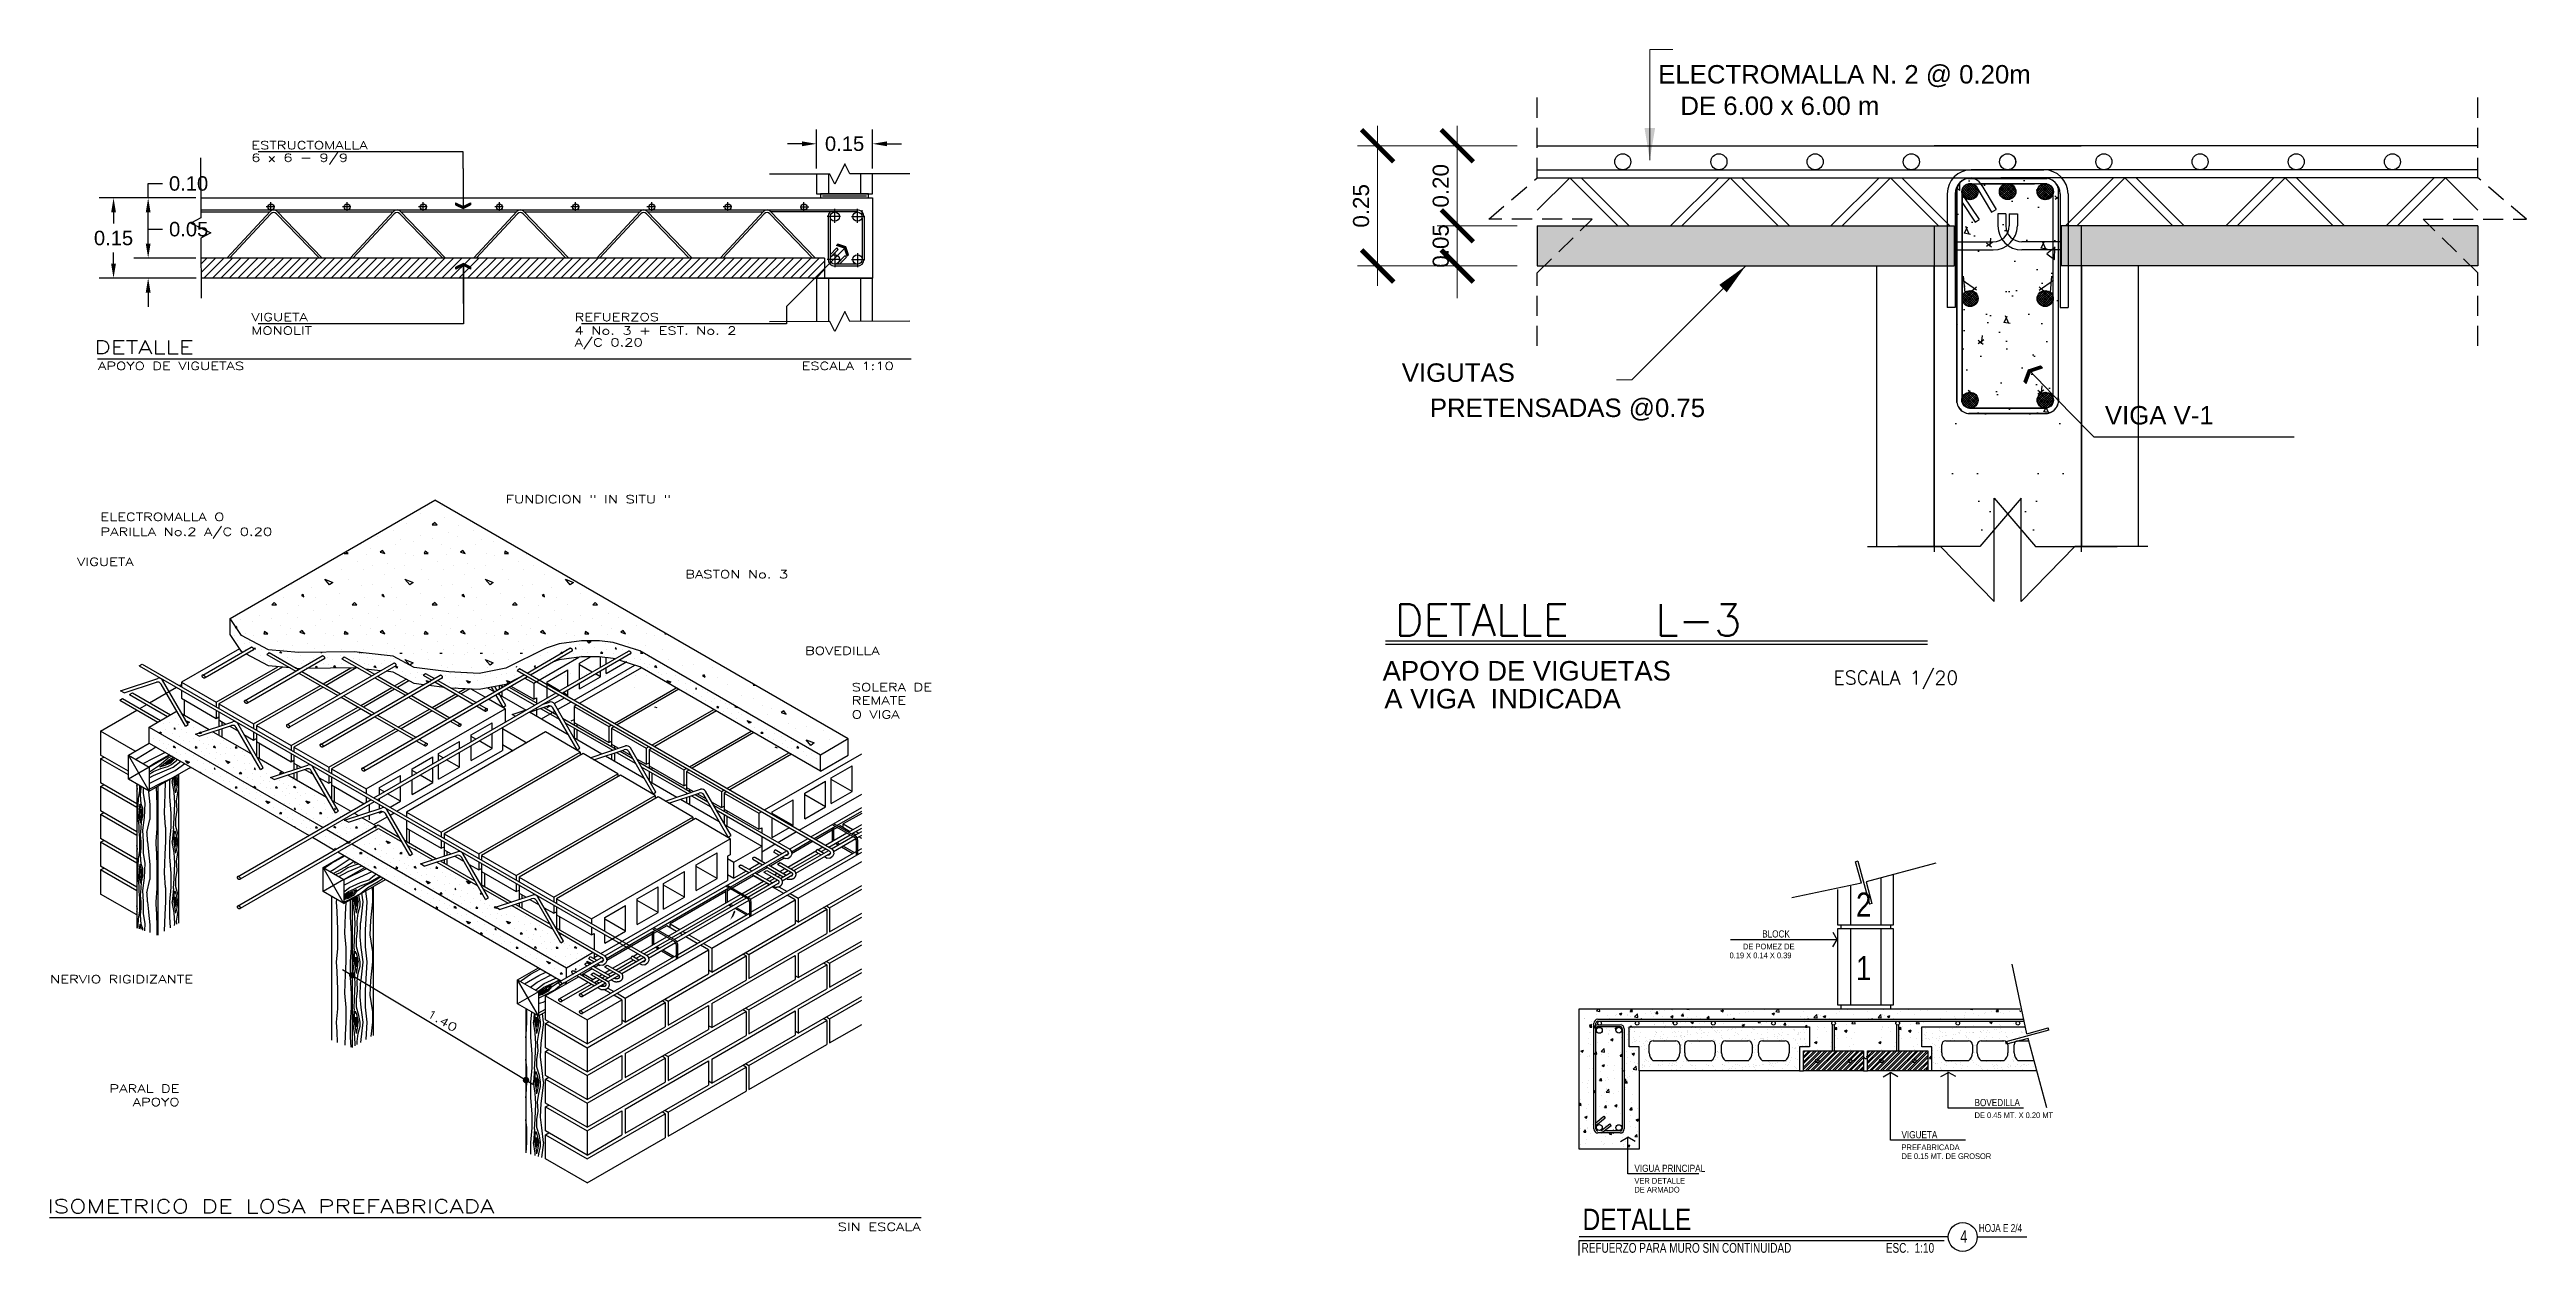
# Model space of a CAD drawing. Header units: inches. Extents: x -370 to 18, y -197 to 199.
# Drawn here: x -242.22 to -211.32, y -12.08 to 2.97 of the extents above; entities that cross this region are included whole.
import ezdxf
from ezdxf.enums import TextEntityAlignment as Align

# ---------------------------------------------------------------- set-up
doc = ezdxf.new("R2010")
doc.units = ezdxf.units.IN
doc.header["$MEASUREMENT"] = 0
doc.header["$PDMODE"] = 34
doc.header["$PDSIZE"] = 0.2
doc.linetypes.add('CENTER2', pattern=[28.575, 19.05, -3.175, 3.175, -3.175])
doc.linetypes.add('HIDDEN', pattern=[0.375, 0.25, -0.125])
for name, color, linetype in [('ANNOBJ', 2, 'Continuous'), ('ANNTEXT', 2, 'Continuous'), ('BLOCK', 2, 'Continuous'), ('COTAS', 1, 'Continuous'), ('DETALLE', 1, 'Continuous'), ('DETALLES', 2, 'Continuous'), ('EJES', 7, 'Continuous'), ('FLECHAS', 1, 'Continuous'), ('HIERRO', 4, 'Continuous'), ('HIERRO1', 3, 'Continuous'), ('mobiliario', 1, 'Continuous'), ('NOTAS', 4, 'Continuous'), ('PUERTA', 1, 'Continuous'), ('REFUERZO', 5, 'Continuous'), ('ROTULACION', 2, 'Continuous'), ('ROTULADO', 4, 'Continuous'), ('SECTION', 5, 'Continuous'), ('SISA', 2, 'Continuous'), ('TEXPRIN', 6, 'Continuous'), ('TEXTO', 2, 'Continuous'), ('VIGA', 3, 'Continuous'), ('VIGAS', 6, 'CENTER2')]:
    doc.layers.add(name, color=color, linetype=linetype)
doc.styles.add('HAND', font='ROMANS.shx', dxfattribs={"width": 1.35})
doc.styles.add('NT_20', font='romans.shx', dxfattribs={"height": 0.0403})
doc.styles.add('R', font='romans.shx')
doc.styles.add('ROMANS', font='romans.shx', dxfattribs={"width": 1.35})
doc.styles.get("Standard").update_dxf_attribs({"font": 'arial.ttf'})
doc.styles.add('swis1', font='swissc.ttf')
doc.dimstyles.new('E25', dxfattribs={"dimscale": 2, "dimtxt": 0.1, "dimasz": 0.2, "dimexe": 0.125, "dimexo": 0.125, "dimgap": 0, "dimtad": 0, "dimlfac": 0.25, "dimzin": 0, "dimdsep": 46, "dimtxsty": 'Standard', "dimblk": 'ARCHTICK', "dimcen": 0.09, "dimdle": 0.125, "dimclrd": 2, "dimclre": 1, "dimclrt": 3, "dimadec": 0, "dimazin": 0, "dimtfac": 1, "dimtix": 1, "dimtmove": 1, "dimatfit": 3, "dimfxl": 1, "dimtvp": 1, "dimtolj": 1, "dimtzin": 0, "dimlwd": 20, "dimlwe": 13, "dimarcsym": 0})
doc.dimstyles.get("Standard").update_dxf_attribs({"dimtxt": 0.18, "dimasz": 0.18, "dimexe": 0.18, "dimexo": 0.0625, "dimgap": 0.09, "dimtad": 0, "dimtih": 1, "dimtoh": 1, "dimdec": 4, "dimzin": 0, "dimdsep": 46, "dimtxsty": 'Standard', "dimcen": 0.09, "dimadec": 0, "dimazin": 0, "dimtfac": 1, "dimtdec": 4, "dimtofl": 0, "dimtmove": 0, "dimatfit": 3, "dimfxl": 1, "dimtolj": 1, "dimtzin": 0, "dimarcsym": 0})
pattern_1 = [(45, (-5310.431632, -283.50818), (-0.01414213562, 0.01414213562), [])]
pattern_2 = [(135, (4874.846788, -283.50818), (0.01414213562, 0.01414213562), [])]

msp = doc.modelspace()

# ---------------------------------------------------------------- texts
at = {"color": 3, "style": 'R'}
msp.add_text('ESCALA 1/20', height=0.1717484, dxfattribs=at).set_placement((-219.96272, -4.95338))
at = {"color": 3, "char_height": 0.2, "attachment_point": 5, "rotation": 90}
for s, insert in [('0.25', (-225.85664, 1.01887)), ('0.20', (-224.86286, 1.26887)), ('\\A1;0.05', (-224.86286, 0.51887))]:
    msp.add_mtext(s, dxfattribs=dict(at, insert=insert))
at = {"layer": 'ANNTEXT', "style": 'ROMANS', "width": 1.35}
msp.add_text('FUNDICION " IN SITU "', height=0.1000839, dxfattribs=at).set_placement((-236.52725, -2.69186))
for s, height, p in [('VIGUETA', 0.100084, (-241.16707, -3.47219)), ('NERVIO RIGIDIZANTE', 0.1000839, (-240.42802, -8.68007)), ('PARAL DE', 0.100084, (-240.59597, -10.04558)), ('APOYO', 0.100084, (-240.59597, -10.21239))]:
    msp.add_text(s, height=height, dxfattribs=at).set_placement(p, align=Align.RIGHT)
at = {"layer": 'mobiliario', "color": 2}
for s, height, p in [('ELECTROMALLA N. 2 @ 0.20m ', 0.23, (-222.15107, 2.54535)), ('DE 6.00 x 6.00 m', 0.23, (-221.87426, 2.15287)), ('VIGUTAS ', 0.23, (-225.34902, -1.17682)), ('VIGA V-1 ', 0.23, (-216.57868, -1.70916)), ('APOYO DE VIGUETAS', 0.2437369, (-225.58809, -4.9039)), ('A VIGA  INDICADA', 0.2437369, (-225.56757, -5.25239))]:
    msp.add_text(s, height=height, dxfattribs=at).set_placement(p)
msp.add_text('PRETENSADAS @0.75', height=0.23, dxfattribs=at).set_placement((-221.56635, -1.61582), align=Align.RIGHT)
at = {"layer": 'NOTAS', "color": 2, "style": 'ROMANS', "width": 1.35}
msp.add_text('1.40', height=0.100084, rotation=330, dxfattribs=at).set_placement((-237.5189, -9.08917))
at = {"layer": 'NOTAS', "style": 'ROMANS', "width": 1.35}
msp.add_text('SIN ESCALA', height=0.09999, dxfattribs=at).set_placement((-231.35076, -11.76997), align=Align.RIGHT)
at = {"layer": 'PUERTA', "color": 6, "lineweight": -2, "style": 'NT_20'}
msp.add_text('DETALLE   L-3', height=0.3985581, dxfattribs=at).set_placement((-225.43744, -4.34756))
at = {"layer": 'ROTULACION', "style": 'ROMANS', "width": 1.35}
for s, height, p in [('ELECTROMALLA O', 0.1000839, (-241.58245, -2.91197)), ('PARILLA No.2 A/C 0.20', 0.1000839, (-241.58245, -3.09645)), ('BASTON No. 3', 0.1000839, (-234.28873, -3.62807)), ('BOVEDILLA', 0.100084, (-232.79398, -4.58132)), ('SOLERA DE', 0.100084, (-232.21076, -5.03612)), ('REMATE', 0.100084, (-232.21076, -5.20292)), ('O VIGA', 0.100084, (-232.21076, -5.37709))]:
    msp.add_text(s, height=height, dxfattribs=at).set_placement(p)
at = {"layer": 'ROTULADO', "color": 6, "style": 'HAND', "width": 1.35}
for s, height, p in [('DETALLE', 0.168692, (-241.65885, -0.82838)), ('ISOMETRICO DE LOSA PREFABRICADA', 0.1686915, (-242.24431, -11.54761))]:
    msp.add_text(s, height=height, dxfattribs=at).set_placement(p)
at = {"layer": 'TEXTO', "color": 4, "linetype": 'Continuous', "style": 'HAND', "width": 1.35}
for s, p in [('ESTRUCTOMALLA', (-239.70126, 1.72548)), ('MONOLIT', (-239.70126, -0.58827)), ('A/C 0.20', (-235.66783, -0.73409)), ('4 No. 3 + EST. No. 2', (-235.66783, -0.58827)), ('APOYO DE VIGUETAS', (-241.61293, -1.02881)), ('ESCALA 1:10', (-232.8374, -1.02881))]:
    msp.add_text(s, height=0.1, dxfattribs=at).set_placement(p)
at = {"layer": 'TEXTO', "color": 2, "linetype": 'Continuous', "style": 'HAND', "width": 1.35}
for s, p in [('6 x 6 - 9/9', (-239.70126, 1.56986)), ('VIGUETA', (-239.70126, -0.41836)), ('REFUERZOS', (-235.66783, -0.41836))]:
    msp.add_text(s, height=0.1, dxfattribs=at).set_placement(p)
at = {"layer": 'TEXTO', "color": 6, "style": 'swis1'}
msp.add_text('DETALLE', height=0.266667, dxfattribs=at).set_placement((-223.09519, -11.76014))
at = {"layer": 'TEXTO', "color": 2}
for s, insert, char_height, width, attachment_point, style in [('{\\fSwis721 LtCn BT|b0|i0|c0|p34;HOJA E 2/4}', (-218.15206, -11.68503), 0.1, 0.9177, 1, 'ROMANS'), ('{\\fSwis721 LtCn BT|b0|i0|c0|p34;REFUERZO PARA MURO SIN CONTINUIDAD}', (-223.10685, -11.92144), 0.1215575, 2.9449, 1, 'ROMANS'), ('{\\fSwis721 LtCn BT|b0|i0|c0|p34;ESC.  1:10}', (-219.31142, -11.92144), 0.1215575, 0.7766538, 1, 'ROMANS'), ('{\\fSwis721 LtCn BT|b0|i0|c0|p34;4}', (-218.33939, -11.76323), 0.1538462, 0.7956, 2, 'swis1')]:
    msp.add_mtext(s, dxfattribs=dict(at, insert=insert, char_height=char_height, width=width, attachment_point=attachment_point, style=style))

# ---------------------------------------------------------------- blocks, each defined once
blk = doc.blocks.new('*X534')
at = {"color": 0}
for p, q in [((132.66, 43.34), (132.66, 43.34)), ((132.84, 43.23), (132.81, 43.2)), ((132.87, 43.2), (132.84, 43.23)), ((132.93, 43.44), (132.93, 43.44)), ((132.96, 43.29), (132.96, 43.29)), ((133.06, 43.46), (133.06, 43.46)), ((133.2, 43.33), (133.18, 43.32)), ((133.18, 43.32), (133.21, 43.3)), ((133.21, 43.3), (133.2, 43.33)), ((133.21, 43.58), (133.21, 43.58)), ((133.25, 43.72), (133.25, 43.72)), ((133.3, 43.42), (133.3, 43.42)), ((133.34, 43.66), (133.34, 43.66)), ((133.36, 43.29), (133.36, 43.29)), ((133.47, 43.52), (133.57, 43.48)), ((133.53, 43.45), (133.47, 43.52)), ((133.57, 43.48), (133.53, 43.45)), ((133.66, 43.34), (133.66, 43.34)), ((133.84, 43.23), (133.81, 43.2)), ((133.87, 43.2), (133.84, 43.23)), ((133.96, 43.29), (133.96, 43.29)), ((132.57, 42.99), (132.57, 42.99)), ((132.66, 43.07), (132.66, 43.07)), ((132.72, 42.87), (132.72, 42.868)), ((132.731, 42.862), (132.72, 42.87)), ((132.81, 43.2), (132.87, 43.2)), ((132.81, 43.03), (132.81, 43.03)), ((132.92, 42.95), (132.92, 42.95)), ((132.99, 42.83), (132.99, 42.83)), ((133.01, 43.1), (133.01, 43.1)), ((133.04, 42.91), (133.04, 42.91)), ((133.07, 42.69), (133.07, 42.69)), ((133.13, 43.05), (133.13, 43.05)), ((133.14, 43.19), (133.14, 43.19)), ((133.19, 42.88), (133.16, 42.86)), ((133.16, 42.86), (133.22, 42.84)), ((133.22, 42.84), (133.19, 42.88)), ((133.25, 42.72), (133.25, 42.72)), ((133.33, 43.13), (133.33, 43.13)), ((133.34, 42.66), (133.34, 42.66)), ((133.35, 42.95), (133.35, 42.95)), ((133.42, 43.02), (133.42, 43.02)), ((133.47, 42.69), (133.47, 42.69)), ((133.48, 42.84), (133.48, 42.84)), ((133.49, 43.21), (133.49, 43.21)), ((133.57, 42.99), (133.57, 42.99)), ((133.58, 42.82), (133.58, 42.82)), ((133.66, 43.07), (133.66, 43.07)), ((133.68, 42.64), (133.68, 42.64)), ((133.72, 42.87), (133.71, 42.84)), ((133.71, 42.84), (133.76, 42.84)), ((133.76, 42.84), (133.72, 42.87)), ((133.81, 43.2), (133.87, 43.2)), ((133.81, 43.03), (133.81, 43.03)), ((133.88, 42.74), (133.88, 42.74)), ((133.92, 42.95), (133.92, 42.95)), ((133.95, 42.64), (133.95, 42.64)), ((133.99, 42.83), (133.99, 42.83)), ((134.01, 43.1), (134.01, 43.1)), ((134.04, 42.91), (134.04, 42.91)), ((134.07, 42.69), (134.07, 42.69)), ((134.13, 43.05), (134.13, 43.05)), ((134.14, 43.19), (134.14, 43.19)), ((134.19, 42.88), (134.16, 42.86)), ((134.16, 42.86), (134.22, 42.84)), ((134.22, 42.84), (134.19, 42.88)), ((134.25, 42.72), (134.25, 42.72)), ((134.33, 43.13), (134.33, 43.13)), ((134.34, 42.66), (134.34, 42.66)), ((134.35, 42.95), (134.35, 42.95)), ((134.42, 43.02), (134.42, 43.02)), ((134.47, 42.69), (134.47, 42.69)), ((134.48, 42.84), (134.48, 42.84)), ((134.57, 42.99), (134.57, 42.99)), ((134.58, 42.82), (134.58, 42.82)), ((134.68, 42.64), (134.68, 42.64)), ((134.72, 42.87), (134.71, 42.84)), ((134.71, 42.84), (134.76, 42.84)), ((134.76, 42.84), (134.72, 42.87)), ((134.88, 42.74), (134.88, 42.74)), ((134.95, 42.64), (134.95, 42.64)), ((135.07, 42.69), (135.07, 42.69)), ((133.47, 42.52), (133.57, 42.48)), ((133.53, 42.45), (133.47, 42.52)), ((133.57, 42.48), (133.53, 42.45)), ((133.66, 42.34), (133.66, 42.34)), ((133.76, 42.52), (133.76, 42.52)), ((133.84, 42.23), (133.835, 42.225)), ((133.86, 42.21), (133.84, 42.23)), ((133.93, 42.44), (133.93, 42.44)), ((133.96, 42.29), (133.96, 42.29)), ((134.06, 42.46), (134.06, 42.46)), ((134.14, 42.19), (134.14, 42.19)), ((134.2, 42.33), (134.18, 42.32)), ((134.18, 42.32), (134.21, 42.3)), ((134.21, 42.3), (134.2, 42.33)), ((134.21, 42.58), (134.21, 42.58)), ((134.3, 42.42), (134.3, 42.42)), ((134.33, 42.13), (134.33, 42.13)), ((134.36, 42.29), (134.36, 42.29)), ((134.42, 42.02), (134.42, 42.02)), ((134.47, 42.52), (134.57, 42.48)), ((134.53, 42.45), (134.47, 42.52)), ((134.49, 42.21), (134.49, 42.21)), ((134.57, 42.48), (134.53, 42.45)), ((134.57, 41.99), (134.57, 41.99)), ((134.66, 42.34), (134.66, 42.34)), ((134.66, 42.07), (134.66, 42.07)), ((134.76, 42.52), (134.76, 42.52)), ((134.84, 42.23), (134.81, 42.2)), ((134.81, 42.2), (134.87, 42.2)), ((134.81, 42.03), (134.81, 42.03)), ((134.87, 42.2), (134.84, 42.23)), ((134.93, 42.44), (134.93, 42.44)), ((134.96, 42.29), (134.96, 42.29)), ((135.01, 42.1), (135.01, 42.1)), ((135.06, 42.46), (135.06, 42.46)), ((135.13, 42.05), (135.13, 42.05)), ((135.14, 42.19), (135.14, 42.19)), ((135.2, 42.33), (135.18, 42.32)), ((135.18, 42.32), (135.21, 42.3)), ((135.21, 42.3), (135.2, 42.33)), ((135.21, 42.58), (135.21, 42.58)), ((135.3, 42.42), (135.3, 42.42)), ((135.33, 42.13), (135.33, 42.13)), ((135.36, 42.29), (135.36, 42.29)), ((135.42, 42.02), (135.42, 42.02)), ((135.49, 42.21), (135.49, 42.21)), ((135.57, 41.99), (135.57, 41.99)), ((135.66, 42.34), (135.66, 42.34)), ((135.66, 42.07), (135.66, 42.07)), ((135.84, 42.23), (135.81, 42.2)), ((135.81, 42.2), (135.87, 42.2)), ((135.81, 42.03), (135.81, 42.03)), ((135.87, 42.2), (135.84, 42.23)), ((136.01, 42.1), (136.01, 42.1)), ((136.13, 42.05), (136.13, 42.05)), ((134.35, 41.95), (134.35, 41.95)), ((134.58, 41.82), (134.58, 41.82)), ((134.72, 41.87), (134.71, 41.84)), ((134.71, 41.84), (134.76, 41.84)), ((134.76, 41.84), (134.72, 41.87)), ((134.88, 41.74), (134.88, 41.74)), ((134.92, 41.95), (134.92, 41.95)), ((134.95, 41.64), (134.95, 41.64)), ((134.99, 41.83), (134.99, 41.83)), ((135.04, 41.91), (135.04, 41.91)), ((135.07, 41.69), (135.07, 41.69)), ((135.19, 41.88), (135.16, 41.86)), ((135.16, 41.86), (135.22, 41.84)), ((135.22, 41.84), (135.19, 41.88)), ((135.21, 41.58), (135.21, 41.58)), ((135.25, 41.72), (135.25, 41.72)), ((135.3, 41.42), (135.3, 41.42)), ((135.34, 41.66), (135.34, 41.66)), ((135.35, 41.95), (135.35, 41.95)), ((135.47, 41.69), (135.47, 41.69)), ((135.47, 41.52), (135.57, 41.48)), ((135.53, 41.45), (135.47, 41.52)), ((135.48, 41.84), (135.48, 41.84)), ((135.57, 41.48), (135.53, 41.45)), ((135.58, 41.82), (135.58, 41.82)), ((135.68, 41.64), (135.68, 41.64)), ((135.72, 41.87), (135.71, 41.84)), ((135.71, 41.84), (135.76, 41.84)), ((135.76, 41.84), (135.72, 41.87)), ((135.76, 41.52), (135.76, 41.52)), ((135.88, 41.74), (135.88, 41.74)), ((135.92, 41.95), (135.92, 41.95)), ((135.93, 41.44), (135.93, 41.44)), ((135.95, 41.64), (135.95, 41.64)), ((135.99, 41.83), (135.99, 41.83)), ((136.04, 41.91), (136.04, 41.91)), ((136.06, 41.46), (136.06, 41.46)), ((136.07, 41.69), (136.07, 41.69)), ((136.19, 41.88), (136.16, 41.86)), ((136.16, 41.86), (136.22, 41.84)), ((136.22, 41.84), (136.19, 41.88)), ((136.21, 41.58), (136.21, 41.58)), ((136.25, 41.72), (136.25, 41.72)), ((136.3, 41.42), (136.3, 41.42)), ((136.34, 41.66), (136.34, 41.66)), ((136.35, 41.95), (136.35, 41.95)), ((136.47, 41.69), (136.47, 41.69)), ((136.47, 41.52), (136.57, 41.48)), ((136.53, 41.45), (136.47, 41.52)), ((136.48, 41.84), (136.48, 41.84)), ((136.57, 41.48), (136.53, 41.45)), ((136.58, 41.82), (136.58, 41.82)), ((136.68, 41.64), (136.68, 41.64)), ((136.76, 41.52), (136.76, 41.52)), ((136.93, 41.44), (136.93, 41.44)), ((137.06, 41.46), (137.06, 41.46)), ((135.66, 41.34), (135.66, 41.34)), ((135.84, 41.23), (135.81, 41.2)), ((135.81, 41.2), (135.87, 41.2)), ((135.87, 41.2), (135.84, 41.23)), ((135.96, 41.29), (135.96, 41.29)), ((136.01, 41.1), (136.01, 41.1)), ((136.13, 41.05), (136.13, 41.05)), ((136.14, 41.19), (136.14, 41.19)), ((136.19, 40.88), (136.178, 40.872)), ((136.2, 41.33), (136.18, 41.32)), ((136.18, 41.32), (136.21, 41.3)), ((136.21, 40.853), (136.19, 40.88)), ((136.21, 41.3), (136.2, 41.33)), ((136.33, 41.13), (136.33, 41.13)), ((136.35, 40.95), (136.35, 40.95)), ((136.36, 41.29), (136.36, 41.29)), ((136.42, 41.02), (136.42, 41.02)), ((136.48, 40.84), (136.48, 40.84)), ((136.49, 41.21), (136.49, 41.21)), ((136.57, 40.99), (136.57, 40.99)), ((136.58, 40.82), (136.58, 40.82)), ((136.66, 41.34), (136.66, 41.34)), ((136.66, 41.07), (136.66, 41.07)), ((136.72, 40.87), (136.71, 40.84)), ((136.71, 40.84), (136.76, 40.84)), ((136.76, 40.84), (136.72, 40.87)), ((136.84, 41.23), (136.81, 41.2)), ((136.81, 41.2), (136.87, 41.2)), ((136.81, 41.03), (136.81, 41.03)), ((136.87, 41.2), (136.84, 41.23)), ((136.92, 40.95), (136.92, 40.95)), ((136.96, 41.29), (136.96, 41.29)), ((136.99, 40.83), (136.99, 40.83)), ((137.01, 41.1), (137.01, 41.1)), ((137.04, 40.91), (137.04, 40.91)), ((137.13, 41.05), (137.13, 41.05)), ((137.14, 41.19), (137.14, 41.19)), ((137.19, 40.88), (137.16, 40.86)), ((137.16, 40.86), (137.22, 40.84)), ((137.2, 41.33), (137.18, 41.32)), ((137.18, 41.32), (137.21, 41.3)), ((137.22, 40.84), (137.19, 40.88)), ((137.21, 41.3), (137.2, 41.33)), ((137.33, 41.13), (137.33, 41.13)), ((137.35, 40.95), (137.35, 40.95)), ((137.36, 41.29), (137.36, 41.29)), ((137.42, 41.02), (137.42, 41.02)), ((137.48, 40.84), (137.48, 40.84)), ((137.49, 41.21), (137.49, 41.21)), ((137.57, 40.99), (137.57, 40.99)), ((137.58, 40.82), (137.58, 40.82)), ((137.66, 41.07), (137.66, 41.07)), ((137.72, 40.87), (137.71, 40.84)), ((137.71, 40.84), (137.76, 40.84)), ((137.76, 40.84), (137.72, 40.87)), ((137.81, 41.03), (137.81, 41.03)), ((137.92, 40.95), (137.92, 40.95)), ((137.99, 40.83), (137.99, 40.83)), ((138.04, 40.91), (138.04, 40.91)), ((138.19, 40.88), (138.16, 40.86)), ((138.16, 40.86), (138.22, 40.84)), ((138.22, 40.84), (138.19, 40.88)), ((136.68, 40.64), (136.68, 40.64)), ((136.88, 40.74), (136.88, 40.74)), ((136.93, 40.44), (136.93, 40.44)), ((136.95, 40.64), (136.95, 40.64)), ((137.06, 40.46), (137.06, 40.46)), ((137.07, 40.69), (137.07, 40.69)), ((137.2, 40.33), (137.18, 40.32)), ((137.18, 40.32), (137.21, 40.3)), ((137.21, 40.3), (137.2, 40.33)), ((137.21, 40.58), (137.21, 40.58)), ((137.25, 40.72), (137.25, 40.72)), ((137.3, 40.42), (137.3, 40.42)), ((137.34, 40.66), (137.34, 40.66)), ((137.36, 40.29), (137.36, 40.29)), ((137.47, 40.69), (137.47, 40.69)), ((137.47, 40.52), (137.57, 40.48)), ((137.53, 40.45), (137.47, 40.52)), ((137.49, 40.21), (137.49, 40.21)), ((137.57, 40.48), (137.53, 40.45)), ((137.66, 40.34), (137.66, 40.34)), ((137.68, 40.64), (137.68, 40.64)), ((137.76, 40.52), (137.76, 40.52)), ((137.84, 40.23), (137.81, 40.2)), ((137.81, 40.2), (137.87, 40.2)), ((137.87, 40.2), (137.84, 40.23)), ((137.88, 40.74), (137.88, 40.74)), ((137.93, 40.44), (137.93, 40.44)), ((137.95, 40.64), (137.95, 40.64)), ((137.96, 40.29), (137.96, 40.29)), ((138.06, 40.46), (138.06, 40.46)), ((138.07, 40.69), (138.07, 40.69)), ((138.14, 40.19), (138.14, 40.19)), ((138.2, 40.33), (138.18, 40.32)), ((138.18, 40.32), (138.21, 40.3)), ((138.21, 40.3), (138.2, 40.33)), ((138.21, 40.58), (138.21, 40.58)), ((138.25, 40.72), (138.25, 40.72)), ((138.3, 40.42), (138.3, 40.42)), ((138.34, 40.66), (138.34, 40.66)), ((138.36, 40.29), (138.36, 40.29)), ((138.47, 40.69), (138.47, 40.69)), ((138.47, 40.52), (138.57, 40.48)), ((138.53, 40.45), (138.47, 40.52)), ((138.49, 40.21), (138.49, 40.21)), ((138.57, 40.48), (138.53, 40.45)), ((138.66, 40.34), (138.66, 40.34)), ((138.76, 40.52), (138.76, 40.52)), ((138.84, 40.23), (138.81, 40.2)), ((138.81, 40.2), (138.87, 40.2)), ((138.87, 40.2), (138.84, 40.23)), ((138.93, 40.44), (138.93, 40.44)), ((138.96, 40.29), (138.96, 40.29)), ((139.14, 40.19), (139.14, 40.19)), ((139.181, 40.321), (139.18, 40.32)), ((139.18, 40.32), (139.21, 40.3)), ((139.21, 40.3), (139.208, 40.305)), ((137.66, 40.07), (137.66, 40.07)), ((137.81, 40.03), (137.81, 40.03)), ((137.92, 39.95), (137.92, 39.95)), ((137.99, 39.83), (137.99, 39.83)), ((138.01, 40.1), (138.01, 40.1)), ((138.04, 39.91), (138.04, 39.91)), ((138.13, 40.05), (138.13, 40.05)), ((138.19, 39.88), (138.16, 39.86)), ((138.16, 39.86), (138.22, 39.84)), ((138.22, 39.84), (138.19, 39.88)), ((138.25, 39.72), (138.25, 39.72)), ((138.33, 40.13), (138.33, 40.13)), ((138.34, 39.66), (138.34, 39.66)), ((138.35, 39.95), (138.35, 39.95)), ((138.42, 40.02), (138.42, 40.02)), ((138.47, 39.69), (138.47, 39.69)), ((138.48, 39.84), (138.48, 39.84)), ((138.57, 39.99), (138.57, 39.99)), ((138.58, 39.82), (138.58, 39.82)), ((138.66, 40.07), (138.66, 40.07)), ((138.68, 39.64), (138.68, 39.64)), ((138.72, 39.87), (138.71, 39.84)), ((138.71, 39.84), (138.76, 39.84)), ((138.76, 39.84), (138.72, 39.87)), ((138.76, 39.52), (138.76, 39.52)), ((138.81, 40.03), (138.81, 40.03)), ((138.88, 39.74), (138.88, 39.74)), ((138.92, 39.95), (138.92, 39.95)), ((138.95, 39.64), (138.95, 39.64)), ((138.99, 39.83), (138.99, 39.83)), ((139.01, 40.1), (139.01, 40.1)), ((139.04, 39.91), (139.04, 39.91)), ((139.07, 39.69), (139.07, 39.69)), ((139.13, 40.05), (139.13, 40.05)), ((139.19, 39.88), (139.16, 39.86)), ((139.16, 39.86), (139.22, 39.84)), ((139.22, 39.84), (139.19, 39.88)), ((139.21, 39.58), (139.21, 39.58)), ((139.25, 39.72), (139.25, 39.72)), ((139.33, 40.13), (139.33, 40.13)), ((139.34, 39.66), (139.34, 39.66)), ((139.35, 39.95), (139.35, 39.95)), ((139.42, 40.02), (139.42, 40.02)), ((139.47, 39.69), (139.47, 39.69)), ((139.47, 39.52), (139.57, 39.48)), ((139.53, 39.45), (139.47, 39.52)), ((139.48, 39.84), (139.48, 39.84)), ((139.57, 39.99), (139.57, 39.99)), ((139.58, 39.82), (139.58, 39.82)), ((139.68, 39.64), (139.68, 39.64)), ((139.72, 39.87), (139.71, 39.84)), ((139.71, 39.84), (139.76, 39.84)), ((139.76, 39.84), (139.72, 39.87)), ((139.76, 39.52), (139.76, 39.52)), ((139.88, 39.74), (139.88, 39.74)), ((139.95, 39.64), (139.95, 39.64)), ((139.99, 39.83), (139.99, 39.83)), ((140.07, 39.69), (140.07, 39.69)), ((140.21, 39.58), (140.21, 39.58)), ((140.47, 39.52), (140.57, 39.48)), ((140.53, 39.45), (140.47, 39.52)), ((138.93, 39.44), (138.93, 39.44)), ((138.96, 39.29), (138.96, 39.29)), ((139.06, 39.46), (139.06, 39.46)), ((139.14, 39.19), (139.14, 39.19)), ((139.2, 39.33), (139.18, 39.32)), ((139.18, 39.32), (139.21, 39.3)), ((139.21, 39.3), (139.2, 39.33)), ((139.3, 39.42), (139.3, 39.42)), ((139.33, 39.13), (139.33, 39.13)), ((139.36, 39.29), (139.36, 39.29)), ((139.42, 39.02), (139.42, 39.02)), ((139.49, 39.21), (139.49, 39.21)), ((139.57, 39.48), (139.53, 39.45)), ((139.57, 38.99), (139.57, 38.99)), ((139.66, 39.34), (139.66, 39.34)), ((139.66, 39.07), (139.66, 39.07)), ((139.84, 39.23), (139.81, 39.2)), ((139.81, 39.2), (139.87, 39.2)), ((139.81, 39.03), (139.81, 39.03)), ((139.87, 39.2), (139.84, 39.23)), ((139.92, 38.95), (139.92, 38.95)), ((139.93, 39.44), (139.93, 39.44)), ((139.96, 39.29), (139.96, 39.29)), ((140.01, 39.1), (140.01, 39.1)), ((140.04, 38.91), (140.04, 38.91)), ((140.06, 39.46), (140.06, 39.46)), ((140.13, 39.05), (140.13, 39.05)), ((140.14, 39.19), (140.14, 39.19)), ((140.2, 39.33), (140.18, 39.32)), ((140.18, 39.32), (140.21, 39.3)), ((140.21, 39.3), (140.2, 39.33)), ((140.3, 39.42), (140.3, 39.42)), ((140.33, 39.13), (140.33, 39.13)), ((140.35, 38.95), (140.35, 38.95)), ((140.36, 39.29), (140.36, 39.29)), ((140.42, 39.02), (140.42, 39.02)), ((140.49, 39.21), (140.49, 39.21)), ((140.57, 39.48), (140.53, 39.45)), ((140.57, 38.99), (140.57, 38.99)), ((140.66, 39.34), (140.66, 39.34)), ((140.66, 39.07), (140.66, 39.07)), ((140.84, 39.23), (140.81, 39.2)), ((140.81, 39.2), (140.87, 39.2)), ((140.81, 39.03), (140.81, 39.03)), ((140.87, 39.2), (140.84, 39.23)), ((140.92, 38.95), (140.92, 38.95)), ((141.01, 39.1), (141.01, 39.1)), ((141.04, 38.91), (141.04, 38.91)), ((141.13, 39.05), (141.13, 39.05)), ((141.35, 38.95), (141.35, 38.95)), ((141.42, 39.02), (141.42, 39.02)), ((139.72, 38.87), (139.71, 38.84)), ((139.71, 38.84), (139.76, 38.84)), ((139.76, 38.84), (139.72, 38.87)), ((139.88, 38.74), (139.88, 38.74)), ((139.99, 38.83), (139.99, 38.83)), ((140.07, 38.69), (140.07, 38.69)), ((140.19, 38.88), (140.16, 38.86)), ((140.16, 38.86), (140.22, 38.84)), ((140.22, 38.84), (140.19, 38.88)), ((140.21, 38.58), (140.21, 38.58)), ((140.25, 38.72), (140.25, 38.72)), ((140.34, 38.66), (140.34, 38.66)), ((140.47, 38.69), (140.47, 38.69)), ((140.47, 38.52), (140.57, 38.48)), ((140.53, 38.45), (140.47, 38.52)), ((140.48, 38.84), (140.48, 38.84)), ((140.57, 38.48), (140.53, 38.45)), ((140.58, 38.82), (140.58, 38.82)), ((140.66, 38.34), (140.66, 38.34)), ((140.68, 38.64), (140.68, 38.64)), ((140.72, 38.87), (140.71, 38.84)), ((140.71, 38.84), (140.76, 38.84)), ((140.76, 38.84), (140.72, 38.87)), ((140.76, 38.52), (140.76, 38.52)), ((140.88, 38.74), (140.88, 38.74)), ((140.93, 38.44), (140.93, 38.44)), ((140.95, 38.64), (140.95, 38.64)), ((140.96, 38.29), (140.96, 38.29)), ((140.99, 38.83), (140.99, 38.83)), ((141.06, 38.46), (141.06, 38.46)), ((141.07, 38.69), (141.07, 38.69)), ((141.19, 38.88), (141.16, 38.86)), ((141.16, 38.86), (141.22, 38.84)), ((141.2, 38.33), (141.18, 38.32)), ((141.18, 38.32), (141.21, 38.3)), ((141.22, 38.84), (141.19, 38.88)), ((141.21, 38.3), (141.2, 38.33)), ((141.21, 38.58), (141.21, 38.58)), ((141.25, 38.72), (141.25, 38.72)), ((141.3, 38.42), (141.3, 38.42)), ((141.34, 38.66), (141.34, 38.66)), ((141.36, 38.29), (141.36, 38.29)), ((141.47, 38.69), (141.47, 38.69)), ((141.47, 38.52), (141.57, 38.48)), ((141.53, 38.45), (141.47, 38.52)), ((141.48, 38.84), (141.48, 38.84)), ((141.57, 38.48), (141.53, 38.45)), ((141.58, 38.82), (141.58, 38.82)), ((141.66, 38.34), (141.66, 38.34)), ((141.68, 38.64), (141.68, 38.64)), ((141.714, 38.851), (141.71, 38.84)), ((141.71, 38.84), (141.733, 38.84)), ((141.76, 38.52), (141.76, 38.52)), ((141.88, 38.74), (141.88, 38.74)), ((141.93, 38.44), (141.93, 38.44)), ((141.95, 38.64), (141.95, 38.64)), ((141.96, 38.29), (141.96, 38.29)), ((142.06, 38.46), (142.06, 38.46)), ((142.2, 38.33), (142.18, 38.32)), ((142.18, 38.32), (142.21, 38.3)), ((142.21, 38.3), (142.2, 38.33)), ((142.3, 38.42), (142.3, 38.42)), ((142.36, 38.29), (142.36, 38.29)), ((140.84, 38.23), (140.81, 38.2)), ((140.81, 38.2), (140.87, 38.2)), ((140.87, 38.2), (140.84, 38.23)), ((141.01, 38.1), (141.01, 38.1)), ((141.13, 38.05), (141.13, 38.05)), ((141.14, 38.19), (141.14, 38.19)), ((141.33, 38.13), (141.33, 38.13)), ((141.35, 37.95), (141.35, 37.95)), ((141.42, 38.02), (141.42, 38.02)), ((141.48, 37.84), (141.48, 37.84)), ((141.49, 38.21), (141.49, 38.21)), ((141.57, 37.99), (141.57, 37.99)), ((141.58, 37.82), (141.58, 37.82)), ((141.66, 38.07), (141.66, 38.07)), ((141.72, 37.87), (141.71, 37.84)), ((141.71, 37.84), (141.76, 37.84)), ((141.76, 37.84), (141.72, 37.87)), ((141.84, 38.23), (141.81, 38.2)), ((141.81, 38.2), (141.87, 38.2)), ((141.81, 38.03), (141.81, 38.03)), ((141.87, 38.2), (141.84, 38.23)), ((141.92, 37.95), (141.92, 37.95)), ((141.99, 37.83), (141.99, 37.83)), ((142.01, 38.1), (142.01, 38.1)), ((142.04, 37.91), (142.04, 37.91)), ((142.07, 37.69), (142.07, 37.69)), ((142.13, 38.05), (142.13, 38.05)), ((142.14, 38.19), (142.14, 38.19)), ((142.19, 37.88), (142.16, 37.86)), ((142.16, 37.86), (142.22, 37.84)), ((142.22, 37.84), (142.19, 37.88)), ((142.25, 37.72), (142.25, 37.72)), ((142.33, 38.13), (142.33, 38.13)), ((142.35, 37.95), (142.35, 37.95)), ((142.42, 38.02), (142.42, 38.02)), ((142.47, 37.69), (142.47, 37.69)), ((142.48, 37.84), (142.48, 37.84)), ((142.49, 38.21), (142.49, 38.21)), ((142.57, 37.99), (142.57, 37.99)), ((142.58, 37.82), (142.58, 37.82)), ((142.66, 38.07), (142.66, 38.07)), ((142.72, 37.87), (142.71, 37.84)), ((142.71, 37.84), (142.76, 37.84)), ((142.76, 37.84), (142.72, 37.87)), ((142.819, 38.209), (142.81, 38.2)), ((142.81, 38.2), (142.836, 38.2)), ((142.81, 38.03), (142.81, 38.03)), ((142.92, 37.95), (142.92, 37.95)), ((142.99, 37.83), (142.99, 37.83)), ((143.04, 37.91), (143.04, 37.91)), ((143.07, 37.69), (143.07, 37.69)), ((143.19, 37.88), (143.16, 37.86)), ((143.16, 37.86), (143.22, 37.84)), ((143.22, 37.84), (143.19, 37.88)), ((143.25, 37.72), (143.25, 37.72)), ((143.47, 37.69), (143.47, 37.69)), ((141.95, 37.64), (141.95, 37.64)), ((142.21, 37.58), (142.21, 37.58)), ((142.3, 37.42), (142.3, 37.42)), ((142.34, 37.66), (142.34, 37.66)), ((142.47, 37.52), (142.57, 37.48)), ((142.53, 37.45), (142.47, 37.52)), ((142.57, 37.48), (142.53, 37.45)), ((142.66, 37.34), (142.66, 37.34)), ((142.68, 37.64), (142.68, 37.64)), ((142.76, 37.52), (142.76, 37.52)), ((142.84, 37.23), (142.81, 37.2)), ((142.81, 37.2), (142.87, 37.2)), ((142.87, 37.2), (142.84, 37.23)), ((142.93, 37.44), (142.93, 37.44)), ((142.95, 37.64), (142.95, 37.64)), ((142.96, 37.29), (142.96, 37.29)), ((143.06, 37.46), (143.06, 37.46)), ((143.14, 37.19), (143.14, 37.19)), ((143.2, 37.33), (143.18, 37.32)), ((143.18, 37.32), (143.21, 37.3)), ((143.21, 37.3), (143.2, 37.33)), ((143.21, 37.58), (143.21, 37.58)), ((143.3, 37.42), (143.3, 37.42)), ((143.34, 37.66), (143.34, 37.66)), ((143.36, 37.29), (143.36, 37.29)), ((143.47, 37.52), (143.57, 37.48)), ((143.53, 37.45), (143.47, 37.52)), ((143.57, 37.48), (143.53, 37.45))]:
    blk.add_line(p, q, dxfattribs=at)
blk = doc.blocks.new('*X532')
at = {"color": 0}
for p, q in [((139.86, 48.88), (139.86, 48.88)), ((138.66, 48.26), (138.66, 48.26)), ((138.98, 48.42), (138.98, 48.42)), ((139.32, 48.68), (139.32, 48.68)), ((139.68, 48.46), (139.62, 48.4)), ((139.62, 48.4), (139.74, 48.4)), ((139.74, 48.4), (139.68, 48.46)), ((139.92, 48.58), (139.92, 48.58)), ((140.02, 48.2), (140.02, 48.2)), ((140.28, 48.38), (140.28, 48.38)), ((140.66, 48.26), (140.66, 48.26)), ((137.43, 47.709), (137.42, 47.68)), ((137.42, 47.68), (137.52, 47.68)), ((137.52, 47.68), (137.459, 47.726)), ((137.84, 47.9), (137.84, 47.9)), ((137.98, 47.66), (137.98, 47.66)), ((138.08, 47.82), (138.08, 47.82)), ((138.26, 48.1), (138.26, 48.1)), ((138.38, 47.76), (138.32, 47.72)), ((138.32, 47.72), (138.44, 47.68)), ((138.44, 47.68), (138.38, 47.76)), ((138.7, 47.9), (138.7, 47.9)), ((138.84, 48.04), (138.84, 48.04)), ((138.96, 47.68), (138.96, 47.68)), ((139.14, 47.98), (139.14, 47.98)), ((139.16, 47.64), (139.16, 47.64)), ((139.32, 48.14), (139.32, 48.14)), ((139.44, 47.74), (139.42, 47.68)), ((139.42, 47.68), (139.52, 47.68)), ((139.52, 47.68), (139.44, 47.74)), ((139.62, 48.06), (139.62, 48.06)), ((139.84, 47.9), (139.84, 47.9)), ((139.98, 47.66), (139.98, 47.66)), ((140.08, 47.82), (140.08, 47.82)), ((140.26, 48.1), (140.26, 48.1)), ((140.38, 47.76), (140.32, 47.72)), ((140.32, 47.72), (140.44, 47.68)), ((140.44, 47.68), (140.38, 47.76)), ((140.7, 47.9), (140.7, 47.9)), ((140.84, 48.04), (140.84, 48.04)), ((140.96, 47.68), (140.96, 47.68)), ((141.14, 47.98), (141.14, 47.98)), ((141.16, 47.64), (141.16, 47.64)), ((141.44, 47.74), (141.42, 47.68)), ((141.42, 47.68), (141.52, 47.68)), ((141.52, 47.68), (141.44, 47.74)), ((141.98, 47.66), (141.98, 47.66)), ((136.94, 47.38), (136.94, 47.38)), ((136.94, 47.04), (137.14, 46.96)), ((137.06, 46.9), (136.94, 47.04)), ((137.14, 46.96), (137.06, 46.9)), ((137.36, 47.28), (137.36, 47.28)), ((137.52, 47.04), (137.52, 47.04)), ((137.76, 47.48), (137.76, 47.48)), ((137.9, 47.28), (137.9, 47.28)), ((138.14, 47.38), (138.14, 47.38)), ((138.42, 47.16), (138.42, 47.16)), ((138.5, 47.44), (138.5, 47.44)), ((138.68, 47.32), (138.68, 47.32)), ((138.94, 47.38), (138.94, 47.38)), ((138.94, 47.04), (139.14, 46.96)), ((139.06, 46.9), (138.94, 47.04)), ((139.14, 46.96), (139.06, 46.9)), ((139.36, 47.28), (139.36, 47.28)), ((139.52, 47.04), (139.52, 47.04)), ((139.76, 47.48), (139.76, 47.48)), ((139.9, 47.28), (139.9, 47.28)), ((140.14, 47.38), (140.14, 47.38)), ((140.42, 47.16), (140.42, 47.16)), ((140.5, 47.44), (140.5, 47.44)), ((140.68, 47.32), (140.68, 47.32)), ((140.94, 47.38), (140.94, 47.38)), ((140.94, 47.04), (141.14, 46.96)), ((141.06, 46.9), (140.94, 47.04)), ((141.14, 46.96), (141.06, 46.9)), ((141.36, 47.28), (141.36, 47.28)), ((141.52, 47.04), (141.52, 47.04)), ((141.76, 47.48), (141.76, 47.48)), ((141.9, 47.28), (141.9, 47.28)), ((142.14, 47.38), (142.14, 47.38)), ((142.42, 47.16), (142.42, 47.16)), ((142.94, 47.04), (143.14, 46.96)), ((143.06, 46.9), (142.94, 47.04)), ((143.14, 46.96), (143.06, 46.9)), ((135.68, 46.46), (135.62, 46.4)), ((135.62, 46.4), (135.74, 46.4)), ((135.74, 46.4), (135.68, 46.46)), ((135.92, 46.58), (135.92, 46.58)), ((136.12, 46.92), (136.12, 46.92)), ((136.28, 46.38), (136.28, 46.38)), ((136.4, 46.66), (136.36, 46.64)), ((136.36, 46.64), (136.42, 46.6)), ((136.42, 46.6), (136.4, 46.66)), ((136.6, 46.84), (136.6, 46.84)), ((136.72, 46.58), (136.72, 46.58)), ((136.98, 46.42), (136.98, 46.42)), ((137.32, 46.68), (137.32, 46.68)), ((137.68, 46.46), (137.62, 46.4)), ((137.62, 46.4), (137.74, 46.4)), ((137.74, 46.4), (137.68, 46.46)), ((137.86, 46.88), (137.86, 46.88)), ((137.92, 46.58), (137.92, 46.58)), ((138.12, 46.92), (138.12, 46.92)), ((138.28, 46.38), (138.28, 46.38)), ((138.4, 46.66), (138.36, 46.64)), ((138.36, 46.64), (138.42, 46.6)), ((138.42, 46.6), (138.4, 46.66)), ((138.6, 46.84), (138.6, 46.84)), ((138.72, 46.58), (138.72, 46.58)), ((138.98, 46.42), (138.98, 46.42)), ((139.32, 46.68), (139.32, 46.68)), ((139.68, 46.46), (139.62, 46.4)), ((139.62, 46.4), (139.74, 46.4)), ((139.74, 46.4), (139.68, 46.46)), ((139.86, 46.88), (139.86, 46.88)), ((139.92, 46.58), (139.92, 46.58)), ((140.12, 46.92), (140.12, 46.92)), ((140.28, 46.38), (140.28, 46.38)), ((140.4, 46.66), (140.36, 46.64)), ((140.36, 46.64), (140.42, 46.6)), ((140.42, 46.6), (140.4, 46.66)), ((140.6, 46.84), (140.6, 46.84)), ((140.72, 46.58), (140.72, 46.58)), ((140.98, 46.42), (140.98, 46.42)), ((141.32, 46.68), (141.32, 46.68)), ((141.68, 46.46), (141.62, 46.4)), ((141.62, 46.4), (141.74, 46.4)), ((141.74, 46.4), (141.68, 46.46)), ((141.86, 46.88), (141.86, 46.88)), ((141.92, 46.58), (141.92, 46.58)), ((142.12, 46.92), (142.12, 46.92)), ((142.28, 46.38), (142.28, 46.38)), ((142.4, 46.66), (142.36, 46.64)), ((142.36, 46.64), (142.42, 46.6)), ((142.42, 46.6), (142.4, 46.66)), ((142.6, 46.84), (142.6, 46.84)), ((142.72, 46.58), (142.72, 46.58)), ((142.98, 46.42), (142.98, 46.42)), ((143.32, 46.68), (143.32, 46.68)), ((143.68, 46.46), (143.62, 46.4)), ((143.62, 46.4), (143.74, 46.4)), ((143.74, 46.4), (143.68, 46.46)), ((134.7, 45.9), (134.7, 45.9)), ((134.84, 46.04), (134.84, 46.04)), ((135.14, 45.98), (135.14, 45.98)), ((135.32, 46.14), (135.32, 46.14)), ((135.44, 45.74), (135.42, 45.68)), ((135.52, 45.68), (135.44, 45.74)), ((135.62, 46.06), (135.62, 46.06)), ((135.84, 45.9), (135.84, 45.9)), ((136.02, 46.2), (136.02, 46.2)), ((136.08, 45.82), (136.08, 45.82)), ((136.26, 46.1), (136.26, 46.1)), ((136.38, 45.76), (136.32, 45.72)), ((136.32, 45.72), (136.44, 45.68)), ((136.44, 45.68), (136.38, 45.76)), ((136.66, 46.26), (136.66, 46.26)), ((136.7, 45.9), (136.7, 45.9)), ((136.84, 46.04), (136.84, 46.04)), ((137.14, 45.98), (137.14, 45.98)), ((137.32, 46.14), (137.32, 46.14)), ((137.44, 45.74), (137.42, 45.68)), ((137.52, 45.68), (137.44, 45.74)), ((137.62, 46.06), (137.62, 46.06)), ((137.84, 45.9), (137.84, 45.9)), ((138.02, 46.2), (138.02, 46.2)), ((138.08, 45.82), (138.08, 45.82)), ((138.26, 46.1), (138.26, 46.1)), ((138.38, 45.76), (138.32, 45.72)), ((138.32, 45.72), (138.44, 45.68)), ((138.44, 45.68), (138.38, 45.76)), ((138.66, 46.26), (138.66, 46.26)), ((138.7, 45.9), (138.7, 45.9)), ((138.84, 46.04), (138.84, 46.04)), ((139.14, 45.98), (139.14, 45.98)), ((139.32, 46.14), (139.32, 46.14)), ((139.44, 45.74), (139.42, 45.68)), ((139.52, 45.68), (139.44, 45.74)), ((139.62, 46.06), (139.62, 46.06)), ((139.84, 45.9), (139.84, 45.9)), ((140.02, 46.2), (140.02, 46.2)), ((140.08, 45.82), (140.08, 45.82)), ((140.26, 46.1), (140.26, 46.1)), ((140.38, 45.76), (140.32, 45.72)), ((140.32, 45.72), (140.44, 45.68)), ((140.44, 45.68), (140.38, 45.76)), ((140.66, 46.26), (140.66, 46.26)), ((140.7, 45.9), (140.7, 45.9)), ((140.84, 46.04), (140.84, 46.04)), ((141.14, 45.98), (141.14, 45.98)), ((141.32, 46.14), (141.32, 46.14)), ((141.44, 45.74), (141.42, 45.68)), ((141.52, 45.68), (141.44, 45.74)), ((141.62, 46.06), (141.62, 46.06)), ((141.84, 45.9), (141.84, 45.9)), ((142.02, 46.2), (142.02, 46.2)), ((142.08, 45.82), (142.08, 45.82)), ((142.26, 46.1), (142.26, 46.1)), ((142.38, 45.76), (142.32, 45.72)), ((142.32, 45.72), (142.44, 45.68)), ((142.44, 45.68), (142.38, 45.76)), ((142.66, 46.26), (142.66, 46.26)), ((142.7, 45.9), (142.7, 45.9)), ((142.84, 46.04), (142.84, 46.04)), ((143.14, 45.98), (143.14, 45.98)), ((143.32, 46.14), (143.32, 46.14)), ((143.44, 45.74), (143.42, 45.68)), ((143.52, 45.68), (143.44, 45.74)), ((143.62, 46.06), (143.62, 46.06)), ((143.84, 45.9), (143.84, 45.9)), ((144.02, 46.2), (144.02, 46.2)), ((144.08, 45.82), (144.08, 45.82)), ((144.26, 46.1), (144.26, 46.1)), ((144.38, 45.76), (144.32, 45.72)), ((144.32, 45.72), (144.44, 45.68)), ((144.44, 45.68), (144.38, 45.76)), ((144.7, 45.9), (144.7, 45.9)), ((145.425, 45.695), (145.42, 45.68)), ((134.96, 45.68), (134.96, 45.68)), ((135.16, 45.64), (135.16, 45.64)), ((135.42, 45.68), (135.52, 45.68)), ((135.76, 45.48), (135.76, 45.48)), ((135.9, 45.28), (135.9, 45.28)), ((135.98, 45.66), (135.98, 45.66)), ((136.14, 45.38), (136.14, 45.38)), ((136.5, 45.44), (136.5, 45.44)), ((136.68, 45.32), (136.68, 45.32)), ((136.94, 45.38), (136.94, 45.38)), ((136.96, 45.68), (136.96, 45.68)), ((137.16, 45.64), (137.16, 45.64)), ((137.36, 45.28), (137.36, 45.28)), ((137.42, 45.68), (137.52, 45.68)), ((137.76, 45.48), (137.76, 45.48)), ((137.9, 45.28), (137.9, 45.28)), ((137.98, 45.66), (137.98, 45.66)), ((138.14, 45.38), (138.14, 45.38)), ((138.42, 45.16), (138.42, 45.16)), ((138.5, 45.44), (138.5, 45.44)), ((138.68, 45.32), (138.68, 45.32)), ((138.94, 45.38), (138.94, 45.38)), ((138.96, 45.68), (138.96, 45.68)), ((139.16, 45.64), (139.16, 45.64)), ((139.36, 45.28), (139.36, 45.28)), ((139.42, 45.68), (139.52, 45.68)), ((139.76, 45.48), (139.76, 45.48)), ((139.9, 45.28), (139.9, 45.28)), ((139.98, 45.66), (139.98, 45.66)), ((140.14, 45.38), (140.14, 45.38)), ((140.42, 45.16), (140.42, 45.16)), ((140.5, 45.44), (140.5, 45.44)), ((140.68, 45.32), (140.68, 45.32)), ((140.94, 45.38), (140.94, 45.38)), ((140.96, 45.68), (140.96, 45.68)), ((141.16, 45.64), (141.16, 45.64)), ((141.36, 45.28), (141.36, 45.28)), ((141.42, 45.68), (141.52, 45.68)), ((141.76, 45.48), (141.76, 45.48)), ((141.9, 45.28), (141.9, 45.28)), ((141.98, 45.66), (141.98, 45.66)), ((142.14, 45.38), (142.14, 45.38)), ((142.5, 45.44), (142.5, 45.44)), ((142.96, 45.68), (142.96, 45.68)), ((143.16, 45.64), (143.16, 45.64)), ((143.42, 45.68), (143.52, 45.68)), ((143.98, 45.66), (143.98, 45.66)), ((144.5, 45.44), (144.5, 45.44)), ((144.68, 45.32), (144.68, 45.32)), ((144.94, 45.38), (144.94, 45.38)), ((144.96, 45.68), (144.96, 45.68)), ((145.16, 45.64), (145.16, 45.64)), ((145.36, 45.28), (145.36, 45.28)), ((145.42, 45.68), (145.452, 45.68)), ((145.76, 45.48), (145.76, 45.48)), ((145.9, 45.28), (145.9, 45.28)), ((138.94, 45.04), (139.14, 44.96)), ((139.06, 44.9), (138.94, 45.04)), ((139.14, 44.96), (139.06, 44.9)), ((139.52, 45.04), (139.52, 45.04)), ((139.86, 44.88), (139.86, 44.88)), ((140.12, 44.92), (140.12, 44.92)), ((140.6, 44.84), (140.6, 44.84)), ((140.94, 45.04), (141.14, 44.96)), ((141.06, 44.9), (140.94, 45.04)), ((141.14, 44.96), (141.06, 44.9)), ((141.52, 45.04), (141.52, 45.04)), ((145.52, 45.04), (145.52, 45.04)), ((145.86, 44.88), (145.86, 44.88)), ((146.12, 44.92), (146.12, 44.92)), ((146.4, 44.66), (146.36, 44.64)), ((146.36, 44.64), (146.42, 44.6)), ((146.42, 44.6), (146.4, 44.66)), ((146.6, 44.84), (146.6, 44.84)), ((146.72, 44.58), (146.72, 44.58)), ((146.66, 44.26), (146.66, 44.26)), ((146.98, 44.42), (146.98, 44.42)), ((147.14, 43.98), (147.14, 43.98)), ((147.32, 44.14), (147.32, 44.14)), ((147.638, 44.418), (147.62, 44.4)), ((147.62, 44.4), (147.669, 44.4)), ((147.62, 44.06), (147.62, 44.06)), ((147.84, 43.9), (147.84, 43.9)), ((147.44, 43.74), (147.438, 43.733)), ((147.486, 43.705), (147.44, 43.74)), ((147.98, 43.66), (147.98, 43.66)), ((148.08, 43.82), (148.08, 43.82)), ((148.14, 43.38), (148.14, 43.38)), ((148.38, 43.76), (148.32, 43.72)), ((148.32, 43.72), (148.44, 43.68)), ((148.44, 43.68), (148.38, 43.76)), ((148.5, 43.44), (148.5, 43.44)), ((148.68, 43.32), (148.68, 43.32)), ((148.94, 43.38), (148.94, 43.38)), ((149.36, 43.28), (149.36, 43.28)), ((148.94, 43.04), (149.14, 42.96)), ((149.06, 42.9), (148.94, 43.04)), ((149.14, 42.96), (149.06, 42.9)), ((149.32, 42.68), (149.32, 42.68)), ((149.52, 43.04), (149.52, 43.04))]:
    blk.add_line(p, q, dxfattribs=at)
blk = doc.blocks.new('*X533')
at = {"color": 0}
for p, q in [((134.58, 45.82), (134.58, 45.82)), ((134.716, 45.859), (134.71, 45.84)), ((134.71, 45.84), (134.729, 45.84)), ((134.76, 45.84), (134.72, 45.87)), ((134.68, 45.64), (134.68, 45.64)), ((134.76, 45.52), (134.76, 45.52)), ((134.93, 45.44), (134.93, 45.44)), ((134.96, 45.29), (134.96, 45.29)), ((135.06, 45.46), (135.06, 45.46)), ((135.18, 45.32), (135.21, 45.3)), ((135.21, 45.3), (135.2, 45.33)), ((135.33, 45.13), (135.33, 45.13)), ((135.36, 45.29), (135.36, 45.29)), ((135.84, 45.23), (135.81, 45.2)), ((135.87, 45.2), (135.84, 45.23)), ((136.01, 45.1), (136.01, 45.1)), ((136.33, 45.13), (136.33, 45.13)), ((136.87, 45.2), (136.849, 45.221)), ((137.01, 45.1), (137.01, 45.1)), ((137.33, 45.13), (137.33, 45.13)), ((137.827, 45.217), (137.81, 45.2)), ((137.87, 45.2), (137.856, 45.214)), ((138.01, 45.1), (138.01, 45.1)), ((138.14, 45.19), (138.14, 45.19)), ((138.33, 45.13), (138.33, 45.13)), ((138.49, 45.21), (138.49, 45.21)), ((138.81, 45.2), (138.87, 45.2)), ((139.14, 45.19), (139.14, 45.19)), ((139.49, 45.21), (139.49, 45.21)), ((139.81, 45.2), (139.87, 45.2)), ((140.14, 45.19), (140.14, 45.19)), ((140.49, 45.21), (140.49, 45.21)), ((140.81, 45.2), (140.87, 45.2)), ((141.14, 45.19), (141.14, 45.19)), ((141.49, 45.21), (141.49, 45.21)), ((141.81, 45.2), (141.87, 45.2)), ((142.14, 45.19), (142.14, 45.19)), ((142.33, 45.13), (142.33, 45.13)), ((142.49, 45.21), (142.49, 45.21)), ((142.66, 45.34), (142.66, 45.34)), ((142.81, 45.2), (142.87, 45.2)), ((142.87, 45.2), (142.84, 45.23)), ((142.93, 45.44), (142.93, 45.44)), ((142.96, 45.29), (142.96, 45.29)), ((143.01, 45.1), (143.01, 45.1)), ((143.06, 45.46), (143.06, 45.46)), ((143.14, 45.19), (143.14, 45.19)), ((143.2, 45.33), (143.18, 45.32)), ((143.18, 45.32), (143.21, 45.3)), ((143.21, 45.3), (143.2, 45.33)), ((143.3, 45.42), (143.3, 45.42)), ((143.33, 45.13), (143.33, 45.13)), ((143.36, 45.29), (143.36, 45.29)), ((143.53, 45.45), (143.483, 45.504)), ((143.49, 45.21), (143.49, 45.21)), ((143.509, 45.504), (143.57, 45.48)), ((143.57, 45.48), (143.53, 45.45)), ((143.66, 45.34), (143.66, 45.34)), ((143.84, 45.23), (143.81, 45.2)), ((143.81, 45.2), (143.87, 45.2)), ((143.87, 45.2), (143.84, 45.23)), ((143.93, 45.44), (143.93, 45.44)), ((143.96, 45.29), (143.96, 45.29)), ((144.01, 45.1), (144.01, 45.1)), ((144.06, 45.46), (144.06, 45.46)), ((144.14, 45.19), (144.14, 45.19)), ((144.2, 45.33), (144.18, 45.32)), ((144.18, 45.32), (144.21, 45.3)), ((144.21, 45.3), (144.2, 45.33)), ((144.33, 45.13), (144.33, 45.13)), ((144.36, 45.29), (144.36, 45.29)), ((144.49, 45.21), (144.49, 45.21)), ((144.84, 45.23), (144.81, 45.2)), ((144.81, 45.2), (144.87, 45.2)), ((144.87, 45.2), (144.84, 45.23)), ((145.01, 45.1), (145.01, 45.1)), ((135.42, 45.02), (135.42, 45.02)), ((135.57, 44.99), (135.57, 44.99)), ((135.66, 45.07), (135.66, 45.07)), ((135.72, 44.87), (135.718, 44.865)), ((135.727, 44.864), (135.72, 44.87)), ((135.81, 45.03), (135.81, 45.03)), ((135.92, 44.95), (135.92, 44.95)), ((136.04, 44.91), (136.04, 44.91)), ((136.13, 45.05), (136.13, 45.05)), ((136.16, 44.86), (136.22, 44.84)), ((136.35, 44.95), (136.35, 44.95)), ((136.42, 45.02), (136.42, 45.02)), ((136.48, 44.84), (136.48, 44.84)), ((136.57, 44.99), (136.57, 44.99)), ((136.66, 45.07), (136.66, 45.07)), ((136.72, 44.87), (136.71, 44.84)), ((136.71, 44.84), (136.76, 44.84)), ((136.76, 44.84), (136.72, 44.87)), ((136.81, 45.03), (136.81, 45.03)), ((136.92, 44.95), (136.92, 44.95)), ((137.04, 44.91), (137.04, 44.91)), ((137.13, 45.05), (137.13, 45.05)), ((137.19, 44.88), (137.16, 44.86)), ((137.16, 44.86), (137.22, 44.84)), ((137.22, 44.84), (137.19, 44.88)), ((137.35, 44.95), (137.35, 44.95)), ((137.42, 45.02), (137.42, 45.02)), ((137.48, 44.84), (137.48, 44.84)), ((137.57, 44.99), (137.57, 44.99)), ((137.58, 44.82), (137.58, 44.82)), ((137.66, 45.07), (137.66, 45.07)), ((137.72, 44.87), (137.71, 44.84)), ((137.71, 44.84), (137.76, 44.84)), ((137.81, 45.03), (137.81, 45.03)), ((137.92, 44.95), (137.92, 44.95)), ((138.04, 44.91), (138.04, 44.91)), ((138.13, 45.05), (138.13, 45.05)), ((138.19, 44.88), (138.16, 44.86)), ((138.16, 44.86), (138.22, 44.84)), ((138.22, 44.84), (138.19, 44.88)), ((138.35, 44.95), (138.35, 44.95)), ((138.42, 45.02), (138.42, 45.02)), ((138.48, 44.84), (138.48, 44.84)), ((138.57, 44.99), (138.57, 44.99)), ((138.58, 44.82), (138.58, 44.82)), ((138.66, 45.07), (138.66, 45.07)), ((138.72, 44.87), (138.71, 44.84)), ((138.71, 44.84), (138.76, 44.84)), ((138.76, 44.84), (138.72, 44.87)), ((138.81, 45.03), (138.81, 45.03)), ((138.88, 44.74), (138.88, 44.74)), ((138.92, 44.95), (138.92, 44.95)), ((138.95, 44.64), (138.95, 44.64)), ((139.07, 44.69), (139.07, 44.69)), ((139.21, 44.58), (139.21, 44.58)), ((139.25, 44.72), (139.25, 44.72)), ((139.34, 44.66), (139.34, 44.66)), ((139.47, 44.69), (139.47, 44.69)), ((139.47, 44.52), (139.57, 44.48)), ((139.53, 44.45), (139.47, 44.52)), ((139.68, 44.64), (139.68, 44.64)), ((139.76, 44.52), (139.76, 44.52)), ((139.88, 44.74), (139.88, 44.74)), ((139.95, 44.64), (139.95, 44.64)), ((139.99, 44.83), (139.99, 44.83)), ((140.06, 44.46), (140.06, 44.46)), ((140.07, 44.69), (140.07, 44.69)), ((140.21, 44.58), (140.21, 44.58)), ((140.25, 44.72), (140.25, 44.72)), ((140.34, 44.66), (140.34, 44.66)), ((140.47, 44.69), (140.47, 44.69)), ((140.47, 44.52), (140.57, 44.48)), ((140.53, 44.45), (140.47, 44.52)), ((140.57, 44.48), (140.53, 44.45)), ((140.68, 44.64), (140.68, 44.64)), ((140.76, 44.52), (140.76, 44.52)), ((140.95, 44.64), (140.95, 44.64)), ((140.99, 44.83), (140.99, 44.83)), ((141.06, 44.46), (141.06, 44.46)), ((141.07, 44.69), (141.07, 44.69)), ((141.21, 44.58), (141.21, 44.58)), ((141.34, 44.66), (141.34, 44.66)), ((141.47, 44.69), (141.47, 44.69)), ((141.47, 44.52), (141.57, 44.48)), ((141.524, 44.457), (141.47, 44.52)), ((141.68, 44.64), (141.68, 44.64)), ((141.72, 44.87), (141.71, 44.84)), ((141.95, 44.64), (141.95, 44.64)), ((142.07, 44.69), (142.07, 44.69)), ((142.19, 44.88), (142.16, 44.86)), ((142.16, 44.86), (142.22, 44.84)), ((142.34, 44.66), (142.34, 44.66)), ((142.42, 45.02), (142.42, 45.02)), ((142.47, 44.69), (142.47, 44.69)), ((142.57, 44.99), (142.57, 44.99)), ((142.66, 45.07), (142.66, 45.07)), ((142.68, 44.64), (142.68, 44.64)), ((142.81, 45.03), (142.81, 45.03)), ((142.95, 44.64), (142.95, 44.64)), ((143.07, 44.69), (143.07, 44.69)), ((143.13, 45.05), (143.13, 45.05)), ((143.34, 44.66), (143.34, 44.66)), ((143.47, 44.69), (143.47, 44.69)), ((143.68, 44.64), (143.68, 44.64)), ((143.81, 45.03), (143.81, 45.03)), ((143.95, 44.64), (143.95, 44.64)), ((144.07, 44.69), (144.07, 44.69)), ((144.13, 45.05), (144.13, 45.05)), ((144.34, 44.66), (144.34, 44.66)), ((144.42, 45.02), (144.42, 45.02)), ((144.47, 44.69), (144.47, 44.69)), ((144.57, 44.99), (144.57, 44.99)), ((144.66, 45.07), (144.66, 45.07)), ((144.68, 44.64), (144.68, 44.64)), ((144.81, 45.03), (144.81, 45.03)), ((144.92, 44.95), (144.92, 44.95)), ((144.95, 44.64), (144.95, 44.64)), ((144.99, 44.83), (144.99, 44.83)), ((145.04, 44.91), (145.04, 44.91)), ((145.07, 44.69), (145.07, 44.69)), ((145.13, 45.05), (145.13, 45.05)), ((145.19, 44.88), (145.16, 44.86)), ((145.16, 44.86), (145.22, 44.84)), ((145.22, 44.84), (145.19, 44.88)), ((145.25, 44.72), (145.25, 44.72)), ((145.34, 44.66), (145.34, 44.66)), ((145.47, 44.69), (145.47, 44.69)), ((145.47, 44.52), (145.57, 44.48)), ((145.53, 44.45), (145.47, 44.52)), ((145.48, 44.84), (145.48, 44.84)), ((145.57, 44.48), (145.53, 44.45)), ((145.68, 44.64), (145.68, 44.64)), ((145.76, 44.52), (145.76, 44.52)), ((146.06, 44.46), (146.06, 44.46)), ((139.93, 44.44), (139.93, 44.44)), ((140.2, 44.33), (140.187, 44.323)), ((140.203, 44.323), (140.2, 44.33)), ((140.3, 44.42), (140.3, 44.42)), ((140.93, 44.44), (140.93, 44.44)), ((141.3, 44.42), (141.3, 44.42)), ((141.66, 44.34), (141.66, 44.34)), ((142.66, 44.34), (142.66, 44.34)), ((143.66, 44.34), (143.66, 44.34)), ((144.66, 44.34), (144.66, 44.34)), ((145.16, 43.86), (145.22, 43.84)), ((145.66, 44.34), (145.66, 44.34)), ((145.93, 44.44), (145.93, 44.44)), ((145.96, 44.29), (145.96, 44.29)), ((146.14, 44.19), (146.14, 44.19)), ((146.2, 44.33), (146.18, 44.32)), ((146.18, 44.32), (146.21, 44.3)), ((146.21, 44.3), (146.2, 44.33)), ((146.33, 44.13), (146.33, 44.13)), ((146.36, 44.29), (146.36, 44.29)), ((146.42, 44.02), (146.42, 44.02)), ((146.49, 44.21), (146.49, 44.21)), ((146.57, 43.99), (146.57, 43.99)), ((146.66, 44.07), (146.66, 44.07)), ((146.72, 43.87), (146.71, 43.84)), ((146.71, 43.84), (146.76, 43.84)), ((146.76, 43.84), (146.72, 43.87)), ((146.81, 44.03), (146.81, 44.03)), ((146.92, 43.95), (146.92, 43.95)), ((147.04, 43.91), (147.04, 43.91)), ((147.187, 43.878), (147.16, 43.86)), ((147.16, 43.86), (147.22, 43.84)), ((147.22, 43.84), (147.195, 43.873)), ((146.88, 43.74), (146.88, 43.74)), ((146.95, 43.64), (146.95, 43.64)), ((146.99, 43.83), (146.99, 43.83)), ((147.07, 43.69), (147.07, 43.69)), ((147.21, 43.58), (147.21, 43.58)), ((147.25, 43.72), (147.25, 43.72)), ((147.3, 43.42), (147.3, 43.42)), ((147.34, 43.66), (147.34, 43.66)), ((147.47, 43.69), (147.47, 43.69)), ((147.47, 43.52), (147.57, 43.48)), ((147.53, 43.45), (147.47, 43.52)), ((147.57, 43.48), (147.53, 43.45)), ((147.66, 43.34), (147.66, 43.34)), ((147.76, 43.52), (147.76, 43.52)), ((147.84, 43.23), (147.81, 43.2)), ((147.87, 43.2), (147.84, 43.23)), ((147.93, 43.44), (147.93, 43.44)), ((147.96, 43.29), (147.96, 43.29)), ((147.81, 43.2), (147.87, 43.2)), ((148.01, 43.1), (148.01, 43.1)), ((148.13, 43.05), (148.13, 43.05)), ((148.14, 43.19), (148.14, 43.19)), ((148.16, 42.86), (148.22, 42.84)), ((148.33, 43.13), (148.33, 43.13)), ((148.35, 42.95), (148.35, 42.95)), ((148.42, 43.02), (148.42, 43.02)), ((148.48, 42.84), (148.48, 42.84)), ((148.57, 42.99), (148.57, 42.99)), ((148.58, 42.82), (148.58, 42.82)), ((148.68, 42.64), (148.68, 42.64)), ((148.72, 42.87), (148.71, 42.84)), ((148.71, 42.84), (148.76, 42.84)), ((148.76, 42.84), (148.72, 42.87)), ((148.88, 42.74), (148.88, 42.74)), ((148.95, 42.64), (148.95, 42.64)), ((148.99, 42.83), (148.99, 42.83)), ((149.07, 42.69), (149.07, 42.69)), ((149.06, 42.46), (149.06, 42.46)), ((149.2, 42.33), (149.187, 42.323)), ((149.206, 42.312), (149.2, 42.33)), ((149.21, 42.58), (149.21, 42.58))]:
    blk.add_line(p, q, dxfattribs=at)
blk = doc.blocks.new('*X537')
at = {"color": 0}
for p, q in [((13.567, 12.429), (13.639, 12.501)), ((13.567, 12.472), (13.596, 12.501)), ((13.581, 12.401), (13.681, 12.501)), ((13.624, 12.401), (13.724, 12.501)), ((13.666, 12.401), (13.766, 12.501)), ((13.708, 12.401), (13.808, 12.501)), ((13.751, 12.401), (13.851, 12.501)), ((13.793, 12.401), (13.893, 12.501)), ((13.836, 12.401), (13.936, 12.501)), ((13.878, 12.401), (13.978, 12.501)), ((13.921, 12.401), (14.021, 12.501)), ((13.963, 12.401), (14.063, 12.501)), ((14.005, 12.401), (14.105, 12.501)), ((14.048, 12.401), (14.148, 12.501)), ((14.09, 12.401), (14.19, 12.501)), ((14.133, 12.401), (14.233, 12.501)), ((14.175, 12.401), (14.275, 12.501)), ((14.217, 12.401), (14.317, 12.501)), ((14.26, 12.401), (14.36, 12.501)), ((14.302, 12.401), (14.402, 12.501)), ((14.345, 12.401), (14.445, 12.501)), ((14.387, 12.401), (14.487, 12.501)), ((14.43, 12.401), (14.53, 12.501)), ((14.472, 12.401), (14.572, 12.501)), ((14.514, 12.401), (14.614, 12.501)), ((14.557, 12.401), (14.657, 12.501)), ((14.599, 12.401), (14.699, 12.501)), ((14.642, 12.401), (14.742, 12.501)), ((14.684, 12.401), (14.784, 12.501)), ((14.727, 12.401), (14.827, 12.501)), ((14.769, 12.401), (14.869, 12.501)), ((14.811, 12.401), (14.911, 12.501)), ((14.854, 12.401), (14.954, 12.501)), ((14.896, 12.401), (14.996, 12.501)), ((14.939, 12.401), (15.039, 12.501)), ((14.981, 12.401), (15.081, 12.501)), ((15.024, 12.401), (15.124, 12.501)), ((15.066, 12.401), (15.166, 12.501)), ((15.108, 12.401), (15.208, 12.501)), ((15.151, 12.401), (15.251, 12.501)), ((15.193, 12.401), (15.293, 12.501)), ((15.236, 12.401), (15.336, 12.501)), ((15.278, 12.401), (15.378, 12.501)), ((15.321, 12.401), (15.421, 12.501)), ((15.363, 12.401), (15.463, 12.501)), ((15.405, 12.401), (15.505, 12.501)), ((15.448, 12.401), (15.548, 12.501)), ((15.49, 12.401), (15.59, 12.501)), ((15.533, 12.401), (15.633, 12.501)), ((15.575, 12.401), (15.675, 12.501)), ((15.618, 12.401), (15.718, 12.501)), ((15.66, 12.401), (15.76, 12.501)), ((15.702, 12.401), (15.802, 12.501)), ((15.745, 12.401), (15.845, 12.501)), ((15.787, 12.401), (15.887, 12.501)), ((15.83, 12.401), (15.93, 12.501)), ((15.872, 12.401), (15.972, 12.501)), ((15.915, 12.401), (16.015, 12.501)), ((15.957, 12.401), (16.057, 12.501)), ((15.999, 12.401), (16.099, 12.501)), ((16.042, 12.401), (16.142, 12.501)), ((16.084, 12.401), (16.184, 12.501)), ((16.127, 12.401), (16.227, 12.501)), ((16.169, 12.401), (16.269, 12.501)), ((16.212, 12.401), (16.312, 12.501)), ((16.254, 12.401), (16.354, 12.501)), ((16.296, 12.401), (16.396, 12.501)), ((16.339, 12.401), (16.439, 12.501)), ((16.381, 12.401), (16.481, 12.501)), ((16.424, 12.401), (16.524, 12.501)), ((16.466, 12.401), (16.566, 12.501)), ((16.509, 12.401), (16.609, 12.501)), ((16.551, 12.401), (16.651, 12.501)), ((16.593, 12.401), (16.678, 12.486)), ((16.636, 12.401), (16.678, 12.444))]:
    blk.add_line(p, q, dxfattribs=at)
blk = doc.blocks.new('*X527')
at = {"color": 0}
for p, q in [((132.96, 41.685), (132.974, 41.992)), ((133.079, 42), (133.084, 42.055)), ((133.08, 41.625), (133.08, 42)), ((133.149, 42.093), (133.14, 42)), ((133.185, 41.73), (133.14, 42)), ((133.185, 42), (133.185, 42.114)), ((133.215, 41.819), (133.185, 41.999)), ((133.215, 42), (133.215, 42.12)), ((133.215, 42.12), (133.245, 42)), ((133.23, 41.88), (133.215, 42)), ((133.23, 41.88), (133.245, 42)), ((133.241, 42.146), (133.275, 42)), ((133.26, 41.849), (133.275, 41.999)), ((133.29, 42.165), (133.288, 42.173)), ((133.296, 42.135), (133.29, 42.166)), ((132.27, 41.819), (132.257, 41.9)), ((132.257, 41.758), (132.27, 41.82)), ((132.27, 41.235), (132.285, 41.4)), ((132.285, 41.4), (132.3, 41.565)), ((132.3, 41.565), (132.33, 41.775)), ((132.33, 41.43), (132.315, 41.31)), ((132.33, 41.775), (132.33, 41.893)), ((132.375, 41.295), (132.33, 41.43)), ((132.345, 41.67), (132.36, 41.835)), ((132.36, 41.445), (132.345, 41.67)), ((132.36, 41.835), (132.36, 41.876)), ((132.405, 41.325), (132.36, 41.445)), ((132.42, 41.7), (132.42, 41.841)), ((132.466, 41.461), (132.421, 41.701)), ((132.451, 41.1), (132.466, 41.46)), ((132.556, 41.747), (132.554, 41.764)), ((132.586, 41.429), (132.556, 41.744)), ((132.585, 41.055), (132.585, 41.43)), ((132.749, 41.759), (132.743, 41.859)), ((132.766, 41.311), (132.751, 41.761)), ((132.944, 41.221), (132.959, 41.686)), ((133.11, 41.204), (133.08, 41.624)), ((133.2, 41.461), (133.185, 41.731)), ((133.185, 41.085), (133.2, 41.46)), ((133.23, 41.715), (133.215, 41.82)), ((133.23, 41.715), (133.26, 41.85)), ((133.259, 41.279), (133.244, 41.519)), ((133.246, 41.52), (133.276, 41.715)), ((133.275, 41.715), (133.296, 41.798)), ((132.285, 41.07), (132.27, 41.235)), ((132.315, 40.906), (132.285, 41.071)), ((132.315, 41.31), (132.3, 41.145)), ((132.3, 41.145), (132.345, 40.965)), ((132.315, 40.755), (132.315, 40.905)), ((132.33, 40.59), (132.315, 40.755)), ((132.345, 41.085), (132.33, 41.175)), ((132.331, 41.175), (132.346, 41.31)), ((132.345, 41.311), (132.36, 41.161)), ((132.36, 41.16), (132.345, 41.085)), ((132.345, 40.964), (132.375, 41.129)), ((132.345, 40.665), (132.36, 40.83)), ((132.36, 40.83), (132.375, 40.995)), ((132.375, 41.13), (132.375, 41.295)), ((132.375, 40.995), (132.405, 41.145)), ((132.405, 41.145), (132.405, 41.325)), ((132.405, 40.785), (132.45, 41.1)), ((132.42, 40.5), (132.405, 40.785)), ((132.509, 40.724), (132.584, 41.054)), ((132.735, 40.5), (132.765, 40.83)), ((132.765, 40.83), (132.765, 41.31)), ((132.974, 40.86), (132.944, 41.22)), ((132.975, 40.5), (132.975, 40.86)), ((133.079, 40.5), (133.109, 40.86)), ((133.11, 40.86), (133.11, 41.205)), ((133.17, 40.83), (133.14, 40.5)), ((133.17, 40.829), (133.185, 41.084)), ((133.185, 40.68), (133.2, 40.77)), ((133.2, 40.77), (133.23, 40.695)), ((133.23, 41.07), (133.26, 41.28)), ((133.23, 40.875), (133.23, 41.07)), ((133.29, 40.665), (133.23, 40.875)), ((132.27, 40.319), (132.257, 40.4)), ((132.257, 40.258), (132.27, 40.32)), ((132.3, 40.065), (132.33, 40.275)), ((132.33, 40.5), (132.33, 40.59)), ((132.33, 40.275), (132.33, 40.5)), ((132.36, 40.5), (132.345, 40.665)), ((132.345, 40.17), (132.36, 40.335)), ((132.36, 39.945), (132.345, 40.17)), ((132.36, 40.335), (132.36, 40.5)), ((132.42, 40.2), (132.42, 40.5)), ((132.466, 39.961), (132.421, 40.201)), ((132.525, 40.5), (132.51, 40.725)), ((132.556, 40.247), (132.526, 40.502)), ((132.586, 39.929), (132.556, 40.244)), ((132.749, 40.259), (132.734, 40.499)), ((132.766, 39.811), (132.751, 40.261)), ((132.944, 39.721), (132.959, 40.186)), ((132.96, 40.185), (132.975, 40.5)), ((133.08, 40.125), (133.08, 40.5)), ((133.185, 40.23), (133.14, 40.5)), ((133.185, 40.5), (133.185, 40.68)), ((133.215, 40.319), (133.185, 40.499)), ((133.2, 39.961), (133.185, 40.231)), ((133.215, 40.5), (133.215, 40.62)), ((133.215, 40.62), (133.245, 40.5)), ((133.23, 40.38), (133.215, 40.5)), ((133.23, 40.215), (133.215, 40.32)), ((133.23, 40.695), (133.275, 40.5)), ((133.23, 40.38), (133.245, 40.5)), ((133.23, 40.215), (133.26, 40.35)), ((133.246, 40.02), (133.276, 40.215)), ((133.26, 40.349), (133.275, 40.499)), ((133.275, 40.215), (133.296, 40.298)), ((133.296, 40.635), (133.29, 40.666)), ((132.27, 39.735), (132.285, 39.9)), ((132.285, 39.57), (132.27, 39.735)), ((132.285, 39.9), (132.3, 40.065)), ((132.315, 39.406), (132.285, 39.571)), ((132.315, 39.81), (132.3, 39.645)), ((132.3, 39.645), (132.345, 39.465)), ((132.33, 39.93), (132.315, 39.81)), ((132.375, 39.795), (132.33, 39.93)), ((132.345, 39.585), (132.33, 39.675)), ((132.331, 39.675), (132.346, 39.81)), ((132.345, 39.811), (132.36, 39.661)), ((132.36, 39.66), (132.345, 39.585)), ((132.345, 39.464), (132.375, 39.629)), ((132.405, 39.825), (132.36, 39.945)), ((132.375, 39.63), (132.375, 39.795)), ((132.375, 39.495), (132.405, 39.645)), ((132.405, 39.645), (132.405, 39.825)), ((132.405, 39.285), (132.45, 39.6)), ((132.451, 39.6), (132.466, 39.96)), ((132.509, 39.224), (132.584, 39.554)), ((132.585, 39.555), (132.585, 39.93)), ((132.765, 39.33), (132.765, 39.81)), ((132.974, 39.36), (132.944, 39.72)), ((133.11, 39.704), (133.08, 40.124)), ((133.11, 39.36), (133.11, 39.705)), ((133.17, 39.329), (133.185, 39.584)), ((133.185, 39.585), (133.2, 39.96)), ((133.23, 39.57), (133.26, 39.78)), ((133.23, 39.375), (133.23, 39.57)), ((133.259, 39.779), (133.244, 40.019)), ((132.27, 38.819), (132.257, 38.9)), ((132.315, 39.255), (132.315, 39.405)), ((132.33, 39.09), (132.315, 39.255)), ((132.33, 39), (132.33, 39.09)), ((132.33, 38.775), (132.33, 39)), ((132.345, 39.165), (132.36, 39.33)), ((132.36, 39), (132.345, 39.165)), ((132.36, 39.33), (132.375, 39.495)), ((132.36, 38.835), (132.36, 39)), ((132.42, 39), (132.405, 39.285)), ((132.42, 38.7), (132.42, 39)), ((132.525, 39), (132.51, 39.225)), ((132.556, 38.747), (132.526, 39.002)), ((132.749, 38.759), (132.734, 38.999)), ((132.735, 39), (132.765, 39.33)), ((132.96, 38.685), (132.975, 39)), ((132.975, 39), (132.975, 39.36)), ((133.079, 39), (133.109, 39.36)), ((133.08, 38.625), (133.08, 39)), ((133.17, 39.33), (133.14, 39)), ((133.185, 38.73), (133.14, 39)), ((133.185, 39.18), (133.2, 39.27)), ((133.185, 39), (133.185, 39.18)), ((133.215, 38.819), (133.185, 38.999)), ((133.2, 39.27), (133.23, 39.195)), ((133.215, 39), (133.215, 39.12)), ((133.215, 39.12), (133.245, 39)), ((133.23, 38.88), (133.215, 39)), ((133.29, 39.165), (133.23, 39.375)), ((133.23, 39.195), (133.275, 39)), ((133.23, 38.88), (133.245, 39)), ((133.26, 38.849), (133.275, 38.999)), ((133.296, 39.135), (133.29, 39.166)), ((132.257, 38.758), (132.27, 38.82)), ((132.28, 38.338), (132.285, 38.4)), ((132.285, 38.4), (132.3, 38.565)), ((132.3, 38.565), (132.33, 38.775)), ((132.33, 38.43), (132.317, 38.325)), ((132.371, 38.307), (132.33, 38.43)), ((132.345, 38.67), (132.36, 38.835)), ((132.36, 38.445), (132.345, 38.67)), ((132.405, 38.325), (132.36, 38.445)), ((132.405, 38.295), (132.405, 38.325)), ((132.466, 38.461), (132.421, 38.701)), ((132.459, 38.276), (132.466, 38.46)), ((132.586, 38.429), (132.556, 38.744)), ((132.585, 38.233), (132.585, 38.43)), ((132.766, 38.311), (132.751, 38.761)), ((132.765, 38.171), (132.765, 38.31)), ((132.945, 38.265), (132.959, 38.686)), ((133.099, 38.354), (133.08, 38.624)), ((133.2, 38.461), (133.185, 38.731)), ((133.198, 38.41), (133.2, 38.46)), ((133.23, 38.715), (133.215, 38.82)), ((133.23, 38.715), (133.26, 38.85)), ((133.249, 38.44), (133.244, 38.519)), ((133.246, 38.52), (133.276, 38.715)), ((133.275, 38.715), (133.296, 38.798))]:
    blk.add_line(p, q, dxfattribs=at)
blk = doc.blocks.new('*X528')
at = {"color": 0}
for p, q in [((132.05, 42.655), (132.261, 42.777)), ((132.248, 42.561), (132.63, 42.799)), ((132.261, 42.776), (132.294, 42.799)), ((132.629, 42.799), (132.728, 42.864)), ((132.67, 42.58), (132.95, 42.724)), ((132.678, 42.445), (133.002, 42.633)), ((132.95, 42.724), (132.96, 42.73)), ((133.002, 42.633), (133.071, 42.666)), ((133.135, 42.628), (133.032, 42.581)), ((133.055, 42.542), (133.17, 42.608)), ((132.23, 42.551), (132.247, 42.561)), ((132.416, 42.444), (132.67, 42.58)), ((132.556, 42.363), (132.677, 42.445)), ((132.567, 42.244), (132.595, 42.259)), ((132.567, 42.182), (132.669, 42.25)), ((132.567, 42.093), (132.675, 42.15)), ((132.58, 41.956), (133.213, 42.27)), ((132.595, 42.259), (132.822, 42.407)), ((132.669, 42.25), (132.853, 42.321)), ((132.675, 42.149), (133.16, 42.36)), ((132.821, 42.407), (133.032, 42.581)), ((132.831, 42.361), (132.914, 42.426)), ((132.831, 42.361), (132.963, 42.402)), ((132.853, 42.322), (133.031, 42.373)), ((132.855, 41.959), (133.148, 42.093)), ((132.914, 42.426), (133.055, 42.542)), ((132.962, 42.402), (133.1, 42.464)), ((132.974, 42.443), (133.07, 42.516)), ((132.974, 42.443), (133.085, 42.49)), ((133.032, 42.373), (133.122, 42.425)), ((133.07, 42.516), (133.174, 42.576)), ((133.174, 42.576), (133.085, 42.49)), ((133.222, 42.578), (133.1, 42.464)), ((133.123, 42.425), (133.251, 42.534)), ((133.16, 42.36), (133.35, 42.504)), ((133.212, 42.269), (133.449, 42.447)), ((133.251, 42.533), (133.268, 42.552)), ((133.578, 42.341), (133.602, 42.359)), ((132.567, 41.808), (132.855, 41.959)), ((132.567, 41.948), (132.579, 41.956))]:
    blk.add_line(p, q, dxfattribs=at)
blk = doc.blocks.new('*D539')
at = {"layer": 'COTAS', "color": 0, "lineweight": -2, "transparency": 16777216}
for p, q in [((-240.987, 1.117), (-240.987, 1.297)), ((-240.987, 1.297), (-240.807, 1.297)), ((-240.394, 1.117), (-241.167, 1.117)), ((-240.987, 0.547), (-240.987, 0.937)), ((-240.391, 0.367), (-241.167, 0.367))]:
    blk.add_line(p, q, dxfattribs=at)
at = {"layer": 'COTAS', "color": 0, "transparency": 16777216}
for points in [[(-241.017, 0.937), (-240.957, 0.937), (-240.987, 1.117)], [(-241.017, 0.547), (-240.957, 0.547), (-240.987, 0.367)]]:
    blk.add_solid(points, dxfattribs=at)
at = {"layer": 'DEFPOINTS', "color": 0, "transparency": 16777216}
for p in [(-240.987, 1.117), (-240.331, 1.117), (-240.329, 0.367)]:
    blk.add_point(p, dxfattribs=at)
at = {"layer": 'COTAS', "color": 0, "transparency": 16777216, "insert": (-240.483, 1.297), "char_height": 0.18, "attachment_point": 5}
blk.add_mtext('\\A1;0.10', dxfattribs=at)
blk = doc.blocks.new('*D540')
at = {"layer": 'COTAS', "color": 0, "lineweight": -2, "transparency": 16777216}
for p, q in [((-240.987, 0.547), (-240.987, 0.727)), ((-240.987, 0.727), (-240.807, 0.727)), ((-240.391, 0.367), (-241.167, 0.367)), ((-240.39, 0.117), (-241.167, 0.117)), ((-240.987, -0.063), (-240.987, -0.243))]:
    blk.add_line(p, q, dxfattribs=at)
at = {"layer": 'COTAS', "color": 0, "transparency": 16777216}
for points in [[(-241.017, 0.547), (-240.957, 0.547), (-240.987, 0.367)], [(-241.017, -0.063), (-240.957, -0.063), (-240.987, 0.117)]]:
    blk.add_solid(points, dxfattribs=at)
at = {"layer": 'DEFPOINTS', "color": 0, "transparency": 16777216}
for p in [(-240.987, 0.367), (-240.329, 0.367), (-240.328, 0.117)]:
    blk.add_point(p, dxfattribs=at)
at = {"layer": 'COTAS', "color": 0, "transparency": 16777216, "insert": (-240.482, 0.727), "char_height": 0.18, "attachment_point": 5}
blk.add_mtext('\\A1;0.05', dxfattribs=at)
blk = doc.blocks.new('*D541')
at = {"layer": 'COTAS', "color": 0, "lineweight": -2, "transparency": 16777216}
for p, q in [((-241.049, 1.117), (-241.599, 1.117)), ((-241.419, 0.937), (-241.419, 0.799)), ((-241.419, 0.297), (-241.419, 0.436)), ((-241.049, 0.117), (-241.599, 0.117))]:
    blk.add_line(p, q, dxfattribs=at)
at = {"layer": 'COTAS', "color": 0, "transparency": 16777216}
for points in [[(-241.449, 0.937), (-241.389, 0.937), (-241.419, 1.117)], [(-241.449, 0.297), (-241.389, 0.297), (-241.419, 0.117)]]:
    blk.add_solid(points, dxfattribs=at)
at = {"layer": 'DEFPOINTS', "color": 0, "transparency": 16777216}
for p in [(-241.419, 1.117), (-240.987, 1.117), (-240.987, 0.117)]:
    blk.add_point(p, dxfattribs=at)
at = {"layer": 'COTAS', "color": 0, "transparency": 16777216, "insert": (-241.419, 0.617), "char_height": 0.18, "attachment_point": 5}
blk.add_mtext('\\A1;0.15', dxfattribs=at)
blk = doc.blocks.new('*X529')
at = {"color": 0}
for p, q in [((137.108, 39.963), (137.442, 40.142)), ((136.928, 39.839), (137.108, 39.963)), ((137.075, 39.754), (137.177, 39.812)), ((137.152, 39.709), (137.443, 39.862)), ((137.177, 39.812), (137.525, 40.048)), ((137.209, 39.677), (137.317, 39.72)), ((137.289, 39.63), (137.523, 39.753)), ((137.317, 39.72), (137.517, 39.853)), ((137.416, 39.412), (137.703, 39.562)), ((137.416, 39.552), (137.427, 39.559)), ((137.428, 39.559), (137.979, 39.832)), ((137.443, 39.862), (137.67, 40.01)), ((137.517, 39.853), (137.701, 39.924)), ((137.523, 39.752), (137.862, 39.899)), ((137.526, 40.048), (137.565, 40.071)), ((137.669, 40.01), (137.67, 40.01)), ((137.679, 39.964), (137.709, 39.988)), ((137.679, 39.963), (137.726, 39.978)), ((137.701, 39.925), (137.78, 39.947)), ((137.703, 39.562), (138.119, 39.751)), ((137.835, 39.482), (138.04, 39.548)), ((138.031, 39.474), (138.226, 39.586)), ((138.039, 39.548), (138.18, 39.664)), ((138.098, 39.478), (138.241, 39.56)), ((138.18, 39.664), (138.228, 39.688)), ((138.226, 39.586), (138.303, 39.631)), ((138.241, 39.56), (138.335, 39.627)), ((138.271, 39.508), (138.397, 39.59)), ((138.303, 39.631), (138.314, 39.638)), ((137.416, 39.25), (137.561, 39.358)), ((137.416, 39.173), (137.533, 39.256)), ((137.47, 39.185), (137.416, 39.133)), ((137.416, 39.084), (137.495, 39.112)), ((137.416, 39.058), (137.523, 39.094)), ((137.416, 38.996), (137.506, 39.032)), ((137.441, 39.116), (137.511, 39.174)), ((137.513, 39.14), (137.441, 39.116)), ((137.621, 39.254), (137.47, 39.185)), ((137.495, 39.112), (137.637, 39.195)), ((137.506, 39.032), (137.826, 39.199)), ((137.511, 39.174), (137.635, 39.228)), ((137.636, 39.228), (137.513, 39.14)), ((137.523, 39.094), (137.678, 39.184)), ((137.533, 39.256), (137.683, 39.325)), ((137.56, 39.358), (137.835, 39.482)), ((137.732, 39.301), (137.62, 39.254)), ((137.638, 39.195), (137.732, 39.301)), ((137.678, 39.184), (137.76, 39.283)), ((137.683, 39.325), (137.834, 39.395)), ((137.76, 39.283), (137.947, 39.408)), ((137.826, 39.199), (138.011, 39.358)), ((137.834, 39.395), (138.031, 39.474)), ((137.947, 39.408), (138.098, 39.478)), ((138.011, 39.358), (138.271, 39.508))]:
    blk.add_line(p, q, dxfattribs=at)
blk = doc.blocks.new('*X526')
at = {"color": 0}
for p, q in [((137.249, 38.759), (137.234, 38.999)), ((137.235, 39), (137.241, 39.058)), ((137.46, 38.685), (137.474, 38.99)), ((137.579, 39), (137.584, 39.053)), ((137.58, 38.625), (137.58, 39)), ((137.649, 39.091), (137.64, 39)), ((137.685, 38.73), (137.64, 39)), ((137.685, 39), (137.685, 39.112)), ((137.715, 38.819), (137.685, 38.999)), ((137.715, 39), (137.715, 39.12)), ((137.715, 39.12), (137.745, 39)), ((137.73, 38.88), (137.715, 39)), ((137.73, 38.88), (137.745, 39)), ((137.741, 39.144), (137.775, 39)), ((137.76, 38.849), (137.775, 38.999)), ((137.79, 39.165), (137.789, 39.172)), ((137.82, 39.001), (137.79, 39.166)), ((137.82, 38.895), (137.82, 39)), ((137.836, 38.473), (137.896, 38.998)), ((137.895, 39), (137.868, 39.218)), ((137.953, 38.297), (137.998, 39.002)), ((138, 39), (137.967, 39.274)), ((138.09, 38.534), (138.135, 38.999)), ((138.135, 39.255), (138.119, 39.363)), ((138.135, 39), (138.135, 39.255)), ((137.266, 38.311), (137.251, 38.761)), ((137.265, 37.83), (137.265, 38.31)), ((137.444, 38.221), (137.459, 38.686)), ((137.61, 38.204), (137.58, 38.624)), ((137.7, 38.461), (137.685, 38.731)), ((137.685, 38.085), (137.7, 38.46)), ((137.73, 38.715), (137.715, 38.82)), ((137.73, 38.715), (137.76, 38.85)), ((137.73, 38.07), (137.76, 38.28)), ((137.759, 38.279), (137.744, 38.519)), ((137.746, 38.52), (137.776, 38.715)), ((137.775, 38.715), (137.82, 38.895)), ((137.819, 38.13), (137.834, 38.475)), ((137.955, 37.875), (137.955, 38.295)), ((138.076, 38.175), (138.091, 38.535)), ((137.235, 37.5), (137.265, 37.83)), ((137.474, 37.86), (137.444, 38.22)), ((137.475, 37.5), (137.475, 37.86)), ((137.579, 37.5), (137.609, 37.86)), ((137.61, 37.86), (137.61, 38.205)), ((137.67, 37.83), (137.64, 37.5)), ((137.67, 37.829), (137.685, 38.084)), ((137.685, 37.68), (137.7, 37.77)), ((137.685, 37.5), (137.685, 37.68)), ((137.7, 37.77), (137.73, 37.695)), ((137.73, 37.875), (137.73, 38.07)), ((137.79, 37.665), (137.73, 37.875)), ((137.73, 37.695), (137.775, 37.5)), ((137.82, 37.501), (137.79, 37.666)), ((137.851, 37.86), (137.821, 38.13)), ((137.895, 37.5), (137.85, 37.86)), ((138, 37.5), (137.955, 37.875)), ((138.135, 37.755), (138.075, 38.175)), ((138.135, 37.5), (138.135, 37.755)), ((137.249, 37.259), (137.234, 37.499)), ((137.266, 36.811), (137.251, 37.261)), ((137.444, 36.721), (137.459, 37.186)), ((137.46, 37.185), (137.475, 37.5)), ((137.58, 37.125), (137.58, 37.5)), ((137.61, 36.704), (137.58, 37.124)), ((137.685, 37.23), (137.64, 37.5)), ((137.715, 37.319), (137.685, 37.499)), ((137.7, 36.961), (137.685, 37.231)), ((137.715, 37.5), (137.715, 37.62)), ((137.715, 37.62), (137.745, 37.5)), ((137.73, 37.38), (137.715, 37.5)), ((137.73, 37.215), (137.715, 37.32)), ((137.73, 37.38), (137.745, 37.5)), ((137.73, 37.215), (137.76, 37.35)), ((137.746, 37.02), (137.776, 37.215)), ((137.76, 37.349), (137.775, 37.499)), ((137.775, 37.215), (137.82, 37.395)), ((137.82, 37.395), (137.82, 37.5)), ((137.836, 36.973), (137.896, 37.498)), ((137.953, 36.797), (137.998, 37.502)), ((138.09, 37.034), (138.135, 37.499)), ((137.265, 36.33), (137.265, 36.81)), ((137.474, 36.36), (137.444, 36.72)), ((137.61, 36.36), (137.61, 36.705)), ((137.67, 36.329), (137.685, 36.584)), ((137.685, 36.585), (137.7, 36.96)), ((137.73, 36.57), (137.76, 36.78)), ((137.73, 36.375), (137.73, 36.57)), ((137.759, 36.779), (137.744, 37.019)), ((137.819, 36.63), (137.834, 36.975)), ((137.851, 36.36), (137.821, 36.63)), ((137.955, 36.375), (137.955, 36.795)), ((138.135, 36.255), (138.075, 36.675)), ((138.076, 36.675), (138.091, 37.035)), ((137.249, 35.759), (137.234, 35.999)), ((137.235, 36), (137.265, 36.33)), ((137.46, 35.685), (137.475, 36)), ((137.475, 36), (137.475, 36.36)), ((137.579, 36), (137.609, 36.36)), ((137.58, 35.625), (137.58, 36)), ((137.67, 36.33), (137.64, 36)), ((137.685, 35.73), (137.64, 36)), ((137.685, 36.18), (137.7, 36.27)), ((137.685, 36), (137.685, 36.18)), ((137.715, 35.819), (137.685, 35.999)), ((137.7, 36.27), (137.73, 36.195)), ((137.715, 36), (137.715, 36.12)), ((137.715, 36.12), (137.745, 36)), ((137.73, 35.88), (137.715, 36)), ((137.73, 35.715), (137.715, 35.82)), ((137.79, 36.165), (137.73, 36.375)), ((137.73, 36.195), (137.775, 36)), ((137.73, 35.88), (137.745, 36)), ((137.73, 35.715), (137.76, 35.85)), ((137.76, 35.849), (137.775, 35.999)), ((137.775, 35.715), (137.82, 35.895)), ((137.82, 36.001), (137.79, 36.166)), ((137.82, 35.895), (137.82, 36)), ((137.838, 35.49), (137.896, 35.998)), ((137.895, 36), (137.85, 36.36)), ((138, 36), (137.955, 36.375)), ((137.97, 35.566), (137.998, 36.002)), ((138.1, 35.641), (138.135, 35.999)), ((138.135, 36), (138.135, 36.255)), ((137.26, 35.493), (137.251, 35.761)), ((137.45, 35.428), (137.459, 35.686)), ((137.598, 35.377), (137.58, 35.624)), ((137.7, 35.461), (137.685, 35.731)), ((137.698, 35.408), (137.7, 35.46)), ((137.749, 35.438), (137.744, 35.519)), ((137.746, 35.52), (137.776, 35.715))]:
    blk.add_line(p, q, dxfattribs=at)
blk = doc.blocks.new('ZA_ARRW0')
for p, q in [((-1, 0), (0, 0)), ((-0.144, 0.188), (-0.05, 0)), ((-0.144, 0.188), (-0.097, 0.188)), ((-0.05, 0), (-0.144, -0.188)), ((-0.097, 0.188), (-0.003, 0)), ((-0.003, 0), (-0.097, -0.188)), ((-0.144, -0.188), (-0.097, -0.188))]:
    blk.add_line(p, q)
for points in [[(-0.144, 0.188), (-0.05, 0), (-0.097, 0.188), (-0.003, 0)], [(-0.144, -0.188), (-0.05, 0), (-0.097, -0.188), (-0.003, 0)]]:
    blk.add_solid(points)
blk = doc.blocks.new('*D547')
at = {"layer": 'COTAS', "color": 0, "lineweight": -2, "transparency": 16777216}
for p, q in [((-232.65, 1.483), (-232.65, 1.973)), ((-231.95, 1.483), (-231.95, 1.973)), ((-232.83, 1.793), (-233.01, 1.793)), ((-231.77, 1.793), (-231.59, 1.793))]:
    blk.add_line(p, q, dxfattribs=at)
at = {"layer": 'COTAS', "color": 0, "transparency": 16777216}
for points in [[(-232.83, 1.823), (-232.83, 1.763), (-232.65, 1.793)], [(-231.77, 1.823), (-231.77, 1.763), (-231.95, 1.793)]]:
    blk.add_solid(points, dxfattribs=at)
at = {"layer": 'DEFPOINTS', "color": 0, "transparency": 16777216}
for p in [(-231.95, 1.793), (-232.65, 1.421), (-231.95, 1.421)]:
    blk.add_point(p, dxfattribs=at)
at = {"layer": 'COTAS', "color": 0, "transparency": 16777216, "insert": (-232.3, 1.793), "char_height": 0.18, "attachment_point": 5}
blk.add_mtext('\\A1;0.15', dxfattribs=at)
blk = doc.blocks.new('*X531')
at = {"color": 0}
for p, q in [((141.96, 35.685), (141.975, 36)), ((141.975, 36), (141.975, 36.325)), ((142.079, 36), (142.1, 36.253)), ((142.08, 35.625), (142.08, 36)), ((142.16, 36.218), (142.14, 36)), ((142.185, 35.73), (142.14, 36)), ((142.185, 36.18), (142.189, 36.201)), ((142.185, 36), (142.185, 36.18)), ((142.215, 35.819), (142.185, 35.999)), ((142.215, 36), (142.215, 36.12)), ((142.215, 36.12), (142.245, 36)), ((142.23, 35.88), (142.215, 36)), ((142.23, 35.715), (142.215, 35.82)), ((142.23, 35.88), (142.245, 36)), ((142.23, 35.714), (142.26, 35.849)), ((142.234, 36.175), (142.275, 36)), ((142.26, 35.849), (142.275, 35.999)), ((142.275, 35.715), (142.32, 35.895)), ((142.29, 36.165), (142.289, 36.17)), ((142.32, 36.001), (142.29, 36.166)), ((142.32, 35.895), (142.32, 36)), ((142.337, 35.473), (142.397, 35.998)), ((142.395, 36), (142.368, 36.216)), ((141.956, 35.608), (141.959, 35.686)), ((142.11, 35.204), (142.08, 35.624)), ((142.11, 34.86), (142.11, 35.205)), ((142.2, 35.462), (142.185, 35.732)), ((142.185, 35.085), (142.2, 35.46)), ((142.23, 35.07), (142.26, 35.28)), ((142.259, 35.279), (142.244, 35.519)), ((142.246, 35.519), (142.276, 35.714)), ((142.319, 35.13), (142.334, 35.475)), ((141.974, 34.86), (141.956, 35.075)), ((141.975, 34.5), (141.975, 34.86)), ((142.079, 34.5), (142.109, 34.86)), ((142.17, 34.83), (142.14, 34.5)), ((142.17, 34.829), (142.185, 35.084)), ((142.185, 34.68), (142.2, 34.77)), ((142.185, 34.5), (142.185, 34.68)), ((142.2, 34.77), (142.23, 34.695)), ((142.215, 34.5), (142.215, 34.62)), ((142.215, 34.62), (142.245, 34.5)), ((142.23, 34.875), (142.23, 35.07)), ((142.29, 34.665), (142.23, 34.875)), ((142.23, 34.695), (142.275, 34.5)), ((142.32, 34.501), (142.29, 34.666)), ((142.351, 34.86), (142.321, 35.13)), ((142.395, 34.5), (142.35, 34.86)), ((141.956, 34.108), (141.959, 34.186)), ((141.96, 34.185), (141.975, 34.5)), ((142.08, 34.125), (142.08, 34.5)), ((142.11, 33.704), (142.08, 34.124)), ((142.185, 34.23), (142.14, 34.5)), ((142.215, 34.319), (142.185, 34.499)), ((142.2, 33.962), (142.185, 34.232)), ((142.185, 33.585), (142.2, 33.96)), ((142.23, 34.38), (142.215, 34.5)), ((142.23, 34.215), (142.215, 34.32)), ((142.23, 34.38), (142.245, 34.5)), ((142.23, 34.214), (142.26, 34.349)), ((142.259, 33.779), (142.244, 34.019)), ((142.246, 34.019), (142.276, 34.214)), ((142.26, 34.349), (142.275, 34.499)), ((142.275, 34.215), (142.32, 34.395)), ((142.319, 33.63), (142.334, 33.975)), ((142.32, 34.395), (142.32, 34.5)), ((142.337, 33.973), (142.397, 34.498)), ((141.974, 33.36), (141.956, 33.575)), ((141.975, 33), (141.975, 33.36)), ((142.079, 33), (142.109, 33.36)), ((142.11, 33.36), (142.11, 33.705)), ((142.17, 33.329), (142.185, 33.584)), ((142.23, 33.57), (142.26, 33.78)), ((142.23, 33.375), (142.23, 33.57)), ((142.29, 33.165), (142.23, 33.375)), ((142.351, 33.36), (142.321, 33.63)), ((142.395, 33), (142.35, 33.36)), ((141.962, 32.744), (141.975, 33)), ((142.08, 32.707), (142.08, 33)), ((142.17, 33.33), (142.14, 33)), ((142.185, 32.73), (142.14, 33)), ((142.185, 33.18), (142.2, 33.27)), ((142.185, 33), (142.185, 33.18)), ((142.215, 32.819), (142.185, 32.999)), ((142.188, 32.673), (142.185, 32.732)), ((142.2, 33.27), (142.23, 33.195)), ((142.215, 33), (142.215, 33.12)), ((142.215, 33.12), (142.245, 33)), ((142.23, 32.88), (142.215, 33)), ((142.23, 32.715), (142.215, 32.82)), ((142.23, 33.195), (142.275, 33)), ((142.23, 32.88), (142.245, 33)), ((142.23, 32.714), (142.26, 32.849)), ((142.26, 32.849), (142.275, 32.999)), ((142.275, 32.715), (142.32, 32.895)), ((142.32, 33.001), (142.29, 33.166)), ((142.32, 32.895), (142.32, 33)), ((142.353, 32.621), (142.397, 32.998)), ((142.266, 32.649), (142.276, 32.714))]:
    blk.add_line(p, q, dxfattribs=at)
blk = doc.blocks.new('*X530')
at = {"color": 0}
for p, q in [((141.847, 37.035), (142.065, 37.196)), ((141.92, 36.956), (142.276, 37.161)), ((142.065, 37.196), (142.317, 37.327)), ((142.232, 36.997), (142.551, 37.164)), ((142.276, 37.162), (142.452, 37.249)), ((142.408, 36.961), (142.683, 37.085)), ((142.551, 37.165), (142.578, 37.177)), ((142.682, 36.998), (142.803, 37.047)), ((142.683, 37.085), (142.718, 37.096)), ((141.82, 37.014), (141.846, 37.035)), ((142.069, 36.87), (142.232, 36.998)), ((142.191, 36.8), (142.202, 36.808)), ((142.204, 36.808), (142.409, 36.961)), ((142.25, 36.766), (142.381, 36.858)), ((142.318, 36.787), (142.266, 36.737)), ((142.266, 36.688), (142.343, 36.715)), ((142.266, 36.662), (142.371, 36.697)), ((142.266, 36.6), (142.354, 36.635)), ((142.266, 36.46), (142.383, 36.496)), ((142.289, 36.719), (142.359, 36.777)), ((142.361, 36.743), (142.289, 36.719)), ((142.469, 36.857), (142.318, 36.788)), ((142.343, 36.715), (142.486, 36.798)), ((142.354, 36.635), (142.674, 36.802)), ((142.359, 36.777), (142.484, 36.831)), ((142.484, 36.831), (142.362, 36.743)), ((142.371, 36.697), (142.527, 36.787)), ((142.381, 36.859), (142.532, 36.928)), ((142.383, 36.496), (142.443, 36.531)), ((142.58, 36.904), (142.469, 36.857)), ((142.486, 36.798), (142.58, 36.904)), ((142.526, 36.787), (142.608, 36.886)), ((142.532, 36.928), (142.682, 36.998)), ((142.608, 36.886), (142.795, 37.011)), ((142.674, 36.802), (142.859, 36.961)), ((142.795, 37.011), (142.834, 37.029)), ((142.859, 36.961), (142.905, 36.988)), ((142.266, 36.222), (142.278, 36.228)), ((142.278, 36.227), (142.443, 36.323))]:
    blk.add_line(p, q, dxfattribs=at)
blk = doc.blocks.new('_ArchTick')
at = {"color": 0, "linetype": 'ByBlock', "const_width": 0.15}
blk.add_lwpolyline([(-0.5, -0.5), (0.5, 0.5)], dxfattribs=at)
blk = doc.blocks.new('det. te5')
at = {"layer": 'DETALLES', "color": 1}
for p, q in [((3.523, 1.567), (2.654, 1.384)), ((3.48, 1.843), (3.451, 1.835)), ((3.523, 1.567), (3.451, 1.835)), ((3.48, 1.843), (3.624, 1.307)), ((4.45, 1.816), (3.581, 1.583)), ((3.581, 1.583), (3.653, 1.315)), ((3.653, 1.315), (3.624, 1.307)), ((3.265, 1.048), (3.265, 0.999)), ((3.885, 1.048), (3.885, 0.999)), ((5.586, -0.311), (5.404, 0.558)), ((0.219, -0.027), (0.245, 0)), ((0.259, -0.033), (0.255, 0)), ((1.146, 0), (1.153, -0.004)), ((1.153, -0.004), (1.154, 0)), ((1.346, -0.005), (1.351, 0)), ((2.456, -0.035), (2.49, 0)), ((2.495, -0.042), (2.491, 0)), ((3.265, 0.049), (3.265, 0)), ((3.885, 0.049), (3.885, 0)), ((4.885, -0.006), (4.89, 0)), ((4.912, -0.008), (4.91, 0)), ((0.007, -0.271), (0.007, -0.271)), ((0.025, -0.006), (0.025, -0.006)), ((0.071, -0.123), (0.071, -0.123)), ((0.073, -0.119), (0.073, -0.119)), ((0.129, -0.295), (0.129, -0.295)), ((0.131, -0.205), (0.162, -0.193)), ((0.131, -0.205), (0.153, -0.22)), ((0.133, -0.228), (0.154, -0.203)), ((0.133, -0.228), (0.159, -0.231)), ((0.146, -0.302), (0.146, -0.302)), ((0.151, -0.154), (0.151, -0.154)), ((0.153, -0.22), (0.162, -0.193)), ((0.159, -0.23), (0.154, -0.203)), ((0.156, -0.006), (0.156, -0.006)), ((0.185, -1.372), (0.185, -0.181)), ((0.185, -1.5), (0.185, -0.25)), ((0.21, -1.372), (0.21, -0.181)), ((0.21, -1.5), (0.21, -0.25)), ((0.217, -0.069), (0.217, -0.069)), ((0.219, -0.027), (0.259, -0.033)), ((0.235, -0.131), (5.538, -0.131)), ((0.235, -0.156), (5.545, -0.156)), ((0.235, -0.2), (0.515, -0.2)), ((0.515, -0.225), (0.235, -0.225)), ((0.266, -0.226), (0.266, -0.226)), ((0.311, -0.129), (0.311, -0.129)), ((0.346, -0.247), (0.346, -0.247)), ((0.352, -0.086), (0.352, -0.086)), ((0.366, -0.305), (0.366, -0.305)), ((0.376, -0.268), (0.376, -0.268)), ((0.382, -0.12), (0.382, -0.12)), ((0.451, -0.256), (0.473, -0.231)), ((0.451, -0.256), (0.461, -0.257)), ((0.454, -0.079), (0.454, -0.079)), ((0.463, -0.071), (0.463, -0.071)), ((0.474, -0.238), (0.473, -0.231)), ((0.505, -0.062), (0.536, -0.05)), ((0.505, -0.062), (0.527, -0.077)), ((0.525, -0.182), (0.525, -0.182)), ((0.527, -0.077), (0.536, -0.05)), ((0.537, -0.004), (0.537, -0.004)), ((0.54, -0.25), (0.54, -1.5)), ((0.554, -0.302), (0.554, -0.302)), ((0.565, -0.25), (0.565, -1.5)), ((0.605, -0.237), (0.605, -0.237)), ((0.61, -0.077), (0.61, -0.077)), ((0.61, -0.089), (0.61, -0.089)), ((0.616, -0.129), (0.616, -0.129)), ((0.617, -0.248), (0.625, -0.24)), ((0.617, -0.248), (0.625, -0.249)), ((0.629, -0.225), (0.629, -0.225)), ((0.631, -0.049), (0.631, -0.049)), ((0.632, -0.28), (0.632, -0.28)), ((0.64, -0.033), (0.661, -0.008)), ((0.64, -0.033), (0.666, -0.036)), ((0.64, -0.224), (0.652, -0.212)), ((0.641, -0.236), (0.641, -0.236)), ((0.644, -0.102), (0.644, -0.102)), ((0.646, -0.255), (0.646, -0.255)), ((0.653, -0.224), (0.652, -0.212)), ((0.666, -0.036), (0.661, -0.008)), ((0.668, -0.237), (0.668, -0.237)), ((0.69, -0.287), (0.69, -0.287)), ((0.692, -0.089), (0.692, -0.089)), ((0.694, -0.101), (0.728, -0.064)), ((0.694, -0.101), (0.733, -0.107)), ((0.696, -0.286), (0.696, -0.286)), ((0.698, -0.248), (0.698, -0.248)), ((0.709, -0.189), (0.709, -0.189)), ((0.718, -0.082), (0.718, -0.082)), ((0.733, -0.107), (0.728, -0.064)), ((0.762, -0.131), (0.788, -0.121)), ((0.765, -0.299), (0.765, -0.299)), ((0.835, -0.061), (0.835, -0.061)), ((0.891, -0.04), (0.891, -0.04)), ((0.903, -0.057), (0.903, -0.057)), ((0.912, -0.012), (0.912, -0.012)), ((0.929, -0.099), (0.929, -0.099)), ((0.941, -0.199), (0.941, -0.199)), ((0.947, -0.051), (0.947, -0.051)), ((0.947, -0.199), (0.947, -0.199)), ((0.95, -0.288), (0.95, -0.288)), ((0.959, -0.061), (0.98, -0.036)), ((0.959, -0.061), (0.985, -0.064)), ((0.962, -0.298), (0.962, -0.298)), ((0.962, -0.299), (0.962, -0.299)), ((0.985, -0.064), (0.98, -0.036)), ((1.002, -0.025), (1.002, -0.025)), ((1.023, -0.159), (1.023, -0.159)), ((1.024, -0.282), (1.024, -0.282)), ((1.044, -0.093), (1.044, -0.093)), ((1.053, -0.179), (1.053, -0.179)), ((1.06, -0.175), (1.06, -0.175)), ((1.064, -0.237), (1.064, -0.237)), ((1.065, -0.027), (1.065, -0.027)), ((1.073, -0.213), (1.073, -0.213)), ((1.141, -0.233), (1.141, -0.233)), ((1.144, -0.097), (1.175, -0.085)), ((1.144, -0.097), (1.166, -0.112)), ((1.15, -0.191), (1.15, -0.191)), ((1.153, -0.243), (1.153, -0.243)), ((1.16, -0.298), (1.16, -0.298)), ((1.162, -0.013), (1.162, -0.013)), ((1.166, -0.112), (1.175, -0.085)), ((1.166, -0.109), (1.166, -0.109)), ((1.166, -0.17), (1.166, -0.17)), ((1.168, -0.174), (1.185, -0.156)), ((1.168, -0.174), (1.177, -0.176)), ((1.17, -0.003), (1.17, -0.003)), ((1.171, -0.022), (1.171, -0.022)), ((1.184, -0.209), (1.184, -0.209)), ((1.191, -0.28), (1.191, -0.28)), ((1.205, -0.157), (1.205, -0.156)), ((1.208, -0.294), (1.208, -0.294)), ((1.238, -0.289), (1.238, -0.289)), ((1.26, -0.169), (1.26, -0.169)), ((1.261, -0.236), (1.261, -0.236)), ((1.278, -0.089), (1.299, -0.064)), ((1.278, -0.089), (1.304, -0.091)), ((1.283, -0.292), (1.283, -0.292)), ((1.304, -0.091), (1.299, -0.064)), ((1.303, -0.048), (1.303, -0.048)), ((1.327, -0.16), (1.327, -0.16)), ((1.332, -0.168), (1.332, -0.168)), ((1.346, -0.005), (1.373, -0.008)), ((1.35, -0.274), (1.35, -0.274)), ((1.353, -0.281), (1.353, -0.281)), ((1.355, -0.114), (1.355, -0.114)), ((1.358, -0.298), (1.358, -0.298)), ((1.373, -0.008), (1.371, 0)), ((1.396, -0.169), (1.427, -0.157)), ((1.396, -0.169), (1.418, -0.183)), ((1.399, -0.238), (1.399, -0.238)), ((1.403, -0.119), (1.403, -0.119)), ((1.418, -0.183), (1.427, -0.157)), ((1.421, -0.219), (1.421, -0.219)), ((1.445, -0.127), (1.445, -0.127)), ((1.459, -0.236), (1.459, -0.236)), ((1.462, -0.296), (1.462, -0.296)), ((1.467, -0.099), (1.467, -0.099)), ((1.474, -0.307), (1.474, -0.307)), ((1.497, -0.179), (1.497, -0.179)), ((1.507, -0.263), (1.507, -0.263)), ((1.513, -0.116), (1.513, -0.116)), ((1.518, -0.252), (1.518, -0.252)), ((1.525, -0.274), (1.525, -0.274)), ((1.527, -0.304), (1.527, -0.304)), ((1.556, -0.297), (1.556, -0.297)), ((1.56, -0.299), (1.56, -0.299)), ((1.565, -0.17), (1.565, -0.17)), ((1.591, -0.124), (1.591, -0.124)), ((1.596, -0.117), (1.618, -0.091)), ((1.596, -0.117), (1.623, -0.119)), ((1.611, -0.292), (1.611, -0.292)), ((1.614, -0.105), (1.614, -0.105)), ((1.623, -0.119), (1.618, -0.091)), ((1.625, -0.106), (1.625, -0.106)), ((1.653, -0.24), (1.653, -0.24)), ((1.657, -0.236), (1.657, -0.236)), ((1.665, -0.251), (1.665, -0.251)), ((1.691, -0.272), (1.691, -0.272)), ((1.698, -0.281), (1.698, -0.281)), ((1.72, -0.302), (1.72, -0.302)), ((1.731, -0.277), (1.731, -0.277)), ((1.753, -0.297), (1.753, -0.297)), ((1.77, -0.025), (1.801, -0.013)), ((1.77, -0.025), (1.792, -0.04)), ((1.782, -0.27), (1.782, -0.27)), ((1.792, -0.04), (1.801, -0.013)), ((1.802, -0.18), (1.802, -0.18)), ((1.849, -0.077), (1.849, -0.077)), ((1.85, -0.079), (1.85, -0.079)), ((1.853, -0.273), (1.853, -0.273)), ((1.855, -0.235), (1.855, -0.235)), ((1.868, -0.259), (1.868, -0.259)), ((1.894, -0.068), (1.894, -0.068)), ((1.901, -0.254), (1.901, -0.254)), ((1.911, -0.246), (1.911, -0.246)), ((1.927, -0.131), (1.937, -0.119)), ((1.939, -0.131), (1.937, -0.119)), ((1.951, -0.297), (1.951, -0.297)), ((1.953, -0.247), (1.953, -0.247)), ((1.974, -0.304), (1.974, -0.304)), ((2.006, -0.053), (2.006, -0.053)), ((2.025, -0.267), (2.025, -0.267)), ((2.035, -0.204), (2.066, -0.192)), ((2.035, -0.204), (2.057, -0.219)), ((2.039, -0.19), (2.039, -0.19)), ((2.039, -0.236), (2.039, -0.236)), ((2.052, -0.235), (2.052, -0.235)), ((2.057, -0.219), (2.066, -0.192)), ((2.057, -0.206), (2.057, -0.206)), ((2.072, -0.232), (2.072, -0.232)), ((2.075, -0.192), (2.075, -0.192)), ((2.08, -0.044), (2.08, -0.044)), ((2.11, -0.035), (2.11, -0.035)), ((2.124, -0.225), (2.124, -0.225)), ((2.149, -0.296), (2.149, -0.296)), ((2.165, -0.248), (2.165, -0.248)), ((2.174, -0.031), (2.174, -0.031)), ((2.177, -0.259), (2.177, -0.259)), ((2.191, -0.265), (2.191, -0.265)), ((2.234, -0.173), (2.248, -0.156)), ((2.234, -0.173), (2.261, -0.175)), ((2.25, -0.234), (2.25, -0.234)), ((2.261, -0.175), (2.257, -0.156)), ((2.277, -0.2), (2.277, -0.2)), ((2.303, -0.161), (2.303, -0.161)), ((2.308, -0.013), (2.308, -0.013)), ((2.338, -0.169), (2.338, -0.169)), ((2.347, -0.296), (2.347, -0.296)), ((2.353, -0.265), (2.353, -0.265)), ((2.408, -0.061), (2.439, -0.049)), ((2.408, -0.061), (2.43, -0.076)), ((2.423, -0.254), (2.423, -0.254)), ((2.43, -0.076), (2.439, -0.049)), ((2.448, -0.234), (2.448, -0.234)), ((2.456, -0.035), (2.495, -0.042)), ((2.514, -0.21), (2.514, -0.21)), ((2.525, -0.259), (2.525, -0.259)), ((2.544, -0.296), (2.544, -0.296)), ((2.553, -0.201), (2.574, -0.175)), ((2.553, -0.201), (2.579, -0.203)), ((2.579, -0.203), (2.574, -0.175)), ((2.61, -0.211), (2.61, -0.211)), ((2.646, -0.234), (2.646, -0.234)), ((2.677, -0.256), (2.677, -0.256)), ((2.689, -0.267), (2.689, -0.267)), ((2.691, -0.257), (2.691, -0.257)), ((2.732, -0.303), (2.732, -0.303)), ((2.742, -0.295), (2.742, -0.295)), ((2.751, -0.22), (2.751, -0.22)), ((2.758, -0.099), (2.758, -0.099)), ((2.765, -0.298), (2.765, -0.298)), ((2.793, -0.233), (2.793, -0.233)), ((2.797, -0.033), (2.797, -0.033)), ((2.804, -0.258), (2.804, -0.258)), ((2.815, -0.122), (2.815, -0.122)), ((2.816, -0.292), (2.816, -0.292)), ((2.819, -0.166), (2.819, -0.166)), ((2.825, -0.225), (2.843, -0.203)), ((2.825, -0.229), (2.848, -0.231)), ((2.838, -0.131), (2.867, -0.12)), ((2.842, -0.256), (2.842, -0.256)), ((2.848, -0.231), (2.843, -0.203)), ((2.848, -0.096), (2.848, -0.096)), ((2.93, -0.109), (2.965, -0.073)), ((2.93, -0.109), (2.97, -0.115)), ((2.97, -0.115), (2.965, -0.073)), ((2.975, -0.264), (2.975, -0.264)), ((2.981, -0.216), (2.981, -0.216)), ((2.987, -0.068), (2.987, -0.068)), ((2.988, -0.23), (2.988, -0.23)), ((3.009, -0.081), (3.009, -0.081)), ((3.047, -0.096), (3.078, -0.084)), ((3.047, -0.096), (3.069, -0.111)), ((3.061, -0.234), (3.061, -0.234)), ((3.069, -0.111), (3.078, -0.084)), ((3.082, -0.289), (3.082, -0.289)), ((3.115, -0.003), (3.115, -0.003)), ((3.128, -0.122), (3.128, -0.122)), ((3.163, -0.524), (3.163, -0.199)), ((3.188, -0.524), (3.188, -0.199)), ((3.19, -0.256), (3.212, -0.231)), ((3.19, -0.256), (3.217, -0.259)), ((3.206, -0.187), (3.206, -0.187)), ((3.217, -0.259), (3.212, -0.231)), ((3.218, -0.059), (3.218, -0.059)), ((3.226, -0.24), (3.226, -0.24)), ((3.235, -0.219), (3.235, -0.219)), ((3.251, -0.039), (3.251, -0.039)), ((3.312, -0.275), (3.344, -0.263)), ((3.312, -0.275), (3.335, -0.29)), ((3.319, -0.299), (3.319, -0.299)), ((3.335, -0.29), (3.344, -0.263)), ((3.341, -0.197), (3.341, -0.197)), ((3.352, -0.013), (3.352, -0.013)), ((3.405, -0.183), (3.43, -0.156)), ((3.405, -0.183), (3.444, -0.189)), ((3.427, -0.077), (3.427, -0.077)), ((3.431, -0.302), (3.431, -0.302)), ((3.444, -0.189), (3.44, -0.156)), ((3.482, -0.006), (3.482, -0.006)), ((3.597, -0.033), (3.597, -0.033)), ((3.615, -0.122), (3.615, -0.122)), ((3.638, -0.131), (3.667, -0.12)), ((3.73, -0.109), (3.765, -0.073)), ((3.73, -0.109), (3.77, -0.115)), ((3.77, -0.115), (3.765, -0.073)), ((3.775, -0.264), (3.775, -0.264)), ((3.781, -0.216), (3.781, -0.216)), ((3.787, -0.068), (3.787, -0.068)), ((3.788, -0.23), (3.788, -0.23)), ((3.798, -0.013), (3.798, -0.013)), ((3.809, -0.081), (3.809, -0.081)), ((3.847, -0.096), (3.878, -0.084)), ((3.847, -0.096), (3.869, -0.111)), ((3.861, -0.234), (3.861, -0.234)), ((3.869, -0.111), (3.878, -0.084)), ((3.875, -0.003), (3.875, -0.003)), ((3.882, -0.289), (3.882, -0.289)), ((3.928, -0.122), (3.928, -0.122)), ((3.963, -0.524), (3.963, -0.199)), ((3.978, -0.059), (3.978, -0.059)), ((3.988, -0.524), (3.988, -0.199)), ((3.99, -0.256), (4.012, -0.231)), ((3.99, -0.256), (4.017, -0.259)), ((4.006, -0.187), (4.006, -0.187)), ((4.011, -0.039), (4.011, -0.039)), ((4.017, -0.259), (4.012, -0.231)), ((4.026, -0.24), (4.026, -0.24)), ((4.035, -0.003), (4.035, -0.003)), ((4.035, -0.219), (4.035, -0.219)), ((4.112, -0.013), (4.112, -0.013)), ((4.112, -0.275), (4.144, -0.263)), ((4.112, -0.275), (4.135, -0.29)), ((4.119, -0.299), (4.119, -0.299)), ((4.135, -0.29), (4.144, -0.263)), ((4.141, -0.197), (4.141, -0.197)), ((4.187, -0.077), (4.187, -0.077)), ((4.205, -0.183), (4.23, -0.156)), ((4.205, -0.183), (4.244, -0.189)), ((4.231, -0.302), (4.231, -0.302)), ((4.244, -0.189), (4.24, -0.156)), ((4.242, -0.006), (4.242, -0.006)), ((4.253, -0.182), (4.253, -0.182)), ((4.258, -0.022), (4.258, -0.022)), ((4.263, -0.25), (4.263, -0.25)), ((4.294, -0.175), (4.294, -0.175)), ((4.325, -0.244), (4.325, -0.244)), ((4.333, -0.294), (4.333, -0.294)), ((4.35, -0.023), (4.35, -0.023)), ((4.37, -0.007), (4.37, -0.007)), ((4.406, -0.308), (4.406, -0.308)), ((4.421, -0.16), (4.421, -0.16)), ((4.434, -0.232), (4.434, -0.232)), ((4.491, -0.242), (4.491, -0.242)), ((4.501, -0.272), (4.501, -0.272)), ((4.513, -0.131), (4.517, -0.12)), ((4.513, -0.282), (4.513, -0.282)), ((4.531, -0.293), (4.531, -0.293)), ((4.553, -0.13), (4.553, -0.13)), ((4.577, -0.302), (4.577, -0.302)), ((4.587, -0.033), (4.587, -0.033)), ((4.632, -0.232), (4.632, -0.232)), ((4.654, -0.243), (4.654, -0.243)), ((4.689, -0.094), (4.689, -0.094)), ((4.702, -0.123), (4.702, -0.123)), ((4.704, -0.227), (4.704, -0.227)), ((4.71, -0.224), (4.714, -0.22)), ((4.714, -0.224), (4.714, -0.22)), ((4.728, -0.293), (4.728, -0.293)), ((4.744, -0.3), (4.744, -0.3)), ((4.759, -0.277), (4.759, -0.277)), ((4.812, -0.086), (4.812, -0.086)), ((4.813, -0.109), (4.813, -0.109)), ((4.824, -0.043), (4.824, -0.043)), ((4.825, -0.237), (4.825, -0.237)), ((4.83, -0.231), (4.83, -0.231)), ((4.837, -0.302), (4.837, -0.302)), ((4.87, -0.298), (4.87, -0.298)), ((4.876, 0), (4.882, -0.004)), ((4.882, -0.004), (4.883, 0)), ((4.885, -0.006), (4.912, -0.008)), ((4.906, -0.3), (4.906, -0.3)), ((4.915, -0.209), (4.915, -0.209)), ((4.92, -0.061), (4.92, -0.061)), ((4.921, -0.291), (4.921, -0.291)), ((4.926, -0.293), (4.926, -0.293)), ((4.981, -0.087), (4.981, -0.087)), ((4.992, -0.235), (4.992, -0.235)), ((5.008, -0.28), (5.008, -0.28)), ((5.013, -0.279), (5.013, -0.279)), ((5.025, -0.29), (5.025, -0.29)), ((5.028, -0.231), (5.028, -0.231)), ((5.041, -0.275), (5.041, -0.275)), ((5.061, -0.053), (5.061, -0.053)), ((5.071, -0.042), (5.071, -0.042)), ((5.077, -0.294), (5.077, -0.294)), ((5.092, -0.268), (5.092, -0.268)), ((5.124, -0.292), (5.124, -0.292)), ((5.125, -0.168), (5.155, -0.156)), ((5.125, -0.168), (5.147, -0.182)), ((5.143, -0.177), (5.143, -0.177)), ((5.147, -0.182), (5.156, -0.156)), ((5.149, -0.029), (5.149, -0.029)), ((5.154, -0.235), (5.154, -0.235)), ((5.179, -0.257), (5.179, -0.257)), ((5.204, -0.034), (5.226, -0.008)), ((5.204, -0.034), (5.231, -0.036)), ((5.212, -0.253), (5.212, -0.253)), ((5.215, -0.234), (5.215, -0.234)), ((5.225, -0.231), (5.225, -0.231)), ((5.231, -0.036), (5.226, -0.008)), ((5.241, -0.197), (5.241, -0.197)), ((5.244, -0.292), (5.244, -0.292)), ((5.256, -0.21), (5.256, -0.21)), ((5.262, -0.05), (5.262, -0.05)), ((5.263, -0.246), (5.263, -0.246)), ((5.271, -0.285), (5.271, -0.285)), ((5.299, -0.063), (5.299, -0.063)), ((5.322, -0.292), (5.322, -0.292)), ((5.326, -0.229), (5.326, -0.229)), ((5.862, -0.268), (5.326, -0.412)), ((5.349, -0.234), (5.349, -0.234)), ((5.373, -0.001), (5.373, -0.001)), ((5.373, -0.035), (5.373, -0.035)), ((5.382, -0.23), (5.382, -0.23)), ((5.406, -0.293), (5.406, -0.293)), ((5.423, -0.23), (5.423, -0.23)), ((5.425, -0.188), (5.425, -0.188)), ((5.462, -0.229), (5.462, -0.229)), ((5.492, -0.227), (5.492, -0.227)), ((5.498, -0.024), (5.509, -0.02)), ((5.498, -0.024), (5.512, -0.034)), ((5.519, -0.292), (5.519, -0.292)), ((5.525, -0.287), (5.525, -0.287)), ((5.536, -0.298), (5.536, -0.298)), ((5.578, -0.287), (5.578, -0.287)), ((5.586, -0.311), (5.854, -0.239)), ((5.862, -0.268), (5.854, -0.239)), ((0.001, -0.612), (0.001, -0.612)), ((0.023, -0.527), (0.054, -0.515)), ((0.023, -0.527), (0.045, -0.542)), ((0.024, -0.569), (0.024, -0.569)), ((0.042, -0.522), (0.042, -0.522)), ((0.045, -0.542), (0.054, -0.515)), ((0.112, -0.597), (0.112, -0.597)), ((0.113, -0.369), (0.113, -0.369)), ((0.118, -0.437), (0.118, -0.437)), ((0.135, -0.598), (0.135, -0.598)), ((0.136, -0.582), (0.136, -0.582)), ((0.14, -0.45), (0.14, -0.45)), ((0.194, -0.563), (0.21, -0.544)), ((0.194, -0.563), (0.21, -0.564)), ((0.21, -0.544), (0.216, -0.537)), ((0.21, -0.564), (0.221, -0.565)), ((0.221, -0.565), (0.216, -0.537)), ((0.229, -0.422), (0.229, -0.422)), ((0.278, -0.534), (0.313, -0.497)), ((0.278, -0.534), (0.318, -0.54)), ((0.279, -0.532), (0.279, -0.532)), ((0.28, -0.575), (0.28, -0.575)), ((0.283, -0.524), (0.283, -0.524)), ((0.318, -0.54), (0.313, -0.497)), ((0.366, -0.564), (0.366, -0.564)), ((0.371, -0.416), (0.371, -0.416)), ((0.373, -0.324), (0.373, -0.324)), ((0.373, -0.592), (0.373, -0.592)), ((0.397, -0.384), (0.428, -0.372)), ((0.397, -0.384), (0.419, -0.399)), ((0.397, -0.4), (0.397, -0.4)), ((0.419, -0.399), (0.428, -0.372)), ((0.513, -0.59), (0.535, -0.565)), ((0.513, -0.59), (0.54, -0.593)), ((0.517, -0.542), (0.517, -0.542)), ((0.527, -0.355), (0.527, -0.355)), ((0.54, -0.593), (0.535, -0.565)), ((0.594, -0.533), (0.594, -0.533)), ((0.599, -0.385), (0.599, -0.385)), ((0.603, -0.315), (0.603, -0.315)), ((0.61, -0.602), (0.61, -0.602)), ((0.636, -0.461), (0.636, -0.461)), ((0.651, -0.551), (0.651, -0.551)), ((0.662, -0.563), (0.693, -0.551)), ((0.662, -0.563), (0.684, -0.578)), ((0.672, -0.416), (0.672, -0.416)), ((0.672, -0.524), (0.672, -0.524)), ((0.678, -0.363), (0.678, -0.363)), ((0.678, -0.593), (0.678, -0.593)), ((0.684, -0.578), (0.693, -0.551)), ((0.693, -0.379), (0.693, -0.379)), ((0.694, -0.41), (0.694, -0.41)), ((0.702, -0.526), (0.702, -0.526)), ((0.705, -0.412), (0.705, -0.412)), ((0.719, -0.396), (0.719, -0.396)), ((0.757, -0.405), (0.757, -0.405)), ((0.759, -0.344), (0.759, -0.344)), ((0.78, -0.469), (0.78, -0.469)), ((0.802, -0.435), (0.802, -0.435)), ((0.816, -0.458), (0.816, -0.458)), ((0.818, -0.505), (0.818, -0.505)), ((0.824, -0.357), (0.824, -0.357)), ((0.826, -0.405), (0.826, -0.405)), ((0.841, -0.501), (0.841, -0.501)), ((0.843, -0.394), (0.843, -0.394)), ((0.857, -0.41), (0.857, -0.41)), ((0.861, -0.533), (0.861, -0.533)), ((0.876, -0.389), (0.876, -0.389)), ((0.89, -0.379), (0.89, -0.379)), ((0.917, -0.396), (0.917, -0.396)), ((0.928, -0.383), (0.928, -0.383)), ((0.943, -0.345), (0.943, -0.345)), ((0.958, -0.326), (0.958, -0.326)), ((1.014, -0.371), (1.014, -0.371)), ((1.017, -0.35), (1.017, -0.35)), ((1.047, -0.367), (1.047, -0.367)), ((1.055, -0.323), (1.055, -0.323)), ((1.061, -0.391), (1.061, -0.391)), ((1.088, -0.379), (1.088, -0.379)), ((1.098, -0.36), (1.098, -0.36)), ((1.115, -0.396), (1.115, -0.396)), ((1.185, -0.349), (1.185, -0.349)), ((1.218, -0.344), (1.218, -0.344)), ((1.233, -0.45), (1.233, -0.45)), ((1.269, -0.337), (1.269, -0.337)), ((1.271, -0.352), (1.271, -0.352)), ((1.276, -0.501), (1.276, -0.501)), ((1.277, -0.339), (1.277, -0.339)), ((1.277, -0.44), (1.277, -0.44)), ((1.281, -0.462), (1.281, -0.462)), ((1.283, -0.363), (1.283, -0.363)), ((1.286, -0.378), (1.286, -0.378)), ((1.313, -0.395), (1.313, -0.395)), ((1.315, -0.345), (1.315, -0.345)), ((1.32, -0.346), (1.32, -0.346)), ((1.356, -0.326), (1.356, -0.326)), ((1.389, -0.322), (1.389, -0.322)), ((1.401, -0.428), (1.401, -0.428)), ((1.484, -0.378), (1.484, -0.378)), ((1.502, -0.411), (1.502, -0.411)), ((1.51, -0.395), (1.51, -0.395)), ((1.529, -0.357), (1.529, -0.357)), ((1.529, -0.397), (1.529, -0.397)), ((1.605, -0.338), (1.605, -0.338)), ((1.681, -0.378), (1.681, -0.378)), ((1.695, -0.395), (1.695, -0.395)), ((1.708, -0.395), (1.708, -0.395)), ((1.723, -0.535), (1.723, -0.535)), ((1.728, -0.606), (1.728, -0.606)), ((1.733, -0.537), (1.733, -0.537)), ((1.734, -0.545), (1.734, -0.545)), ((1.756, -0.438), (1.756, -0.438)), ((1.759, -0.554), (1.759, -0.554)), ((1.777, -0.332), (1.777, -0.332)), ((1.783, -0.36), (1.783, -0.36)), ((1.795, -0.37), (1.795, -0.37)), ((1.857, -0.395), (1.857, -0.395)), ((1.879, -0.377), (1.879, -0.377)), ((1.906, -0.394), (1.906, -0.394)), ((1.943, -0.33), (1.943, -0.33)), ((1.986, -0.315), (1.986, -0.315)), ((2.029, -0.389), (2.029, -0.389)), ((2.041, -0.365), (2.041, -0.365)), ((2.077, -0.377), (2.077, -0.377)), ((2.098, -0.393), (2.098, -0.393)), ((2.104, -0.394), (2.104, -0.394)), ((2.105, -0.33), (2.105, -0.33)), ((2.131, -0.388), (2.131, -0.388)), ((2.171, -0.485), (2.171, -0.485)), ((2.183, -0.382), (2.183, -0.382)), ((2.19, -0.545), (2.19, -0.545)), ((2.195, -0.387), (2.195, -0.387)), ((2.199, -0.509), (2.199, -0.509)), ((2.2, -0.455), (2.2, -0.455)), ((2.232, -0.31), (2.232, -0.31)), ((2.235, -0.542), (2.235, -0.542)), ((2.251, -0.614), (2.251, -0.614)), ((2.269, -0.37), (2.269, -0.37)), ((2.275, -0.376), (2.275, -0.376)), ((2.277, -0.324), (2.277, -0.324)), ((2.295, -0.367), (2.295, -0.367)), ((2.301, -0.393), (2.301, -0.393)), ((2.302, -0.366), (2.302, -0.366)), ((2.307, -0.378), (2.307, -0.378)), ((2.354, -0.359), (2.354, -0.359)), ((2.357, -0.388), (2.357, -0.388)), ((2.44, -0.348), (2.44, -0.348)), ((2.443, -0.322), (2.443, -0.322)), ((2.472, -0.376), (2.472, -0.376)), ((2.473, -0.343), (2.473, -0.343)), ((2.486, -0.312), (2.486, -0.312)), ((2.498, -0.322), (2.498, -0.322)), ((2.499, -0.393), (2.499, -0.393)), ((2.524, -0.337), (2.524, -0.337)), ((2.529, -0.382), (2.529, -0.382)), ((2.553, -0.373), (2.553, -0.373)), ((2.605, -0.323), (2.605, -0.323)), ((2.611, -0.325), (2.611, -0.325)), ((2.628, -0.442), (2.628, -0.442)), ((2.647, -0.614), (2.647, -0.614)), ((2.669, -0.482), (2.669, -0.482)), ((2.67, -0.376), (2.67, -0.376)), ((2.683, -0.492), (2.683, -0.492)), ((2.695, -0.38), (2.695, -0.38)), ((2.697, -0.393), (2.697, -0.393)), ((2.699, -0.502), (2.699, -0.502)), ((2.702, -0.478), (2.702, -0.478)), ((2.721, -0.535), (2.721, -0.535)), ((2.727, -0.317), (2.727, -0.317)), ((2.731, -0.439), (2.731, -0.439)), ((2.743, -0.454), (2.743, -0.454)), ((2.744, -0.317), (2.744, -0.317)), ((2.746, -0.55), (2.746, -0.55)), ((2.748, -0.552), (2.748, -0.552)), ((2.754, -0.471), (2.754, -0.471)), ((2.757, -0.375), (2.757, -0.375)), ((2.769, -0.386), (2.769, -0.386)), ((2.79, -0.46), (2.79, -0.46)), ((2.8, -0.55), (2.826, -0.524)), ((2.8, -0.618), (2.893, -0.524)), ((2.8, -0.527), (2.802, -0.524)), ((2.8, -0.594), (2.87, -0.524)), ((2.8, -0.685), (2.961, -0.524)), ((2.8, -0.752), (3.028, -0.524)), ((2.8, -0.661), (2.937, -0.524)), ((2.8, -0.729), (3.004, -0.524)), ((2.808, -0.38), (2.808, -0.38)), ((2.818, -0.375), (2.818, -0.375)), ((2.822, -0.774), (3.072, -0.524)), ((2.823, -0.455), (2.823, -0.455)), ((2.824, -0.437), (2.824, -0.437)), ((2.836, -0.464), (2.836, -0.464)), ((2.845, -0.774), (3.095, -0.524)), ((2.85, -0.456), (2.85, -0.456)), ((2.889, -0.774), (3.139, -0.524)), ((2.913, -0.774), (3.163, -0.524)), ((2.939, -0.419), (2.97, -0.407)), ((2.939, -0.419), (2.961, -0.434)), ((2.944, -0.409), (2.944, -0.409)), ((2.956, -0.774), (3.206, -0.524)), ((2.961, -0.434), (2.97, -0.407)), ((2.97, -0.512), (2.97, -0.512)), ((2.976, -0.364), (2.976, -0.364)), ((2.98, -0.774), (3.23, -0.524)), ((3.024, -0.774), (3.274, -0.524)), ((3.048, -0.774), (3.298, -0.524)), ((3.091, -0.774), (3.341, -0.524)), ((3.115, -0.774), (3.365, -0.524)), ((3.137, -0.466), (3.137, -0.466)), ((3.145, -0.42), (3.145, -0.42)), ((3.158, -0.774), (3.408, -0.524)), ((3.182, -0.774), (3.432, -0.524)), ((3.195, -0.483), (3.195, -0.483)), ((3.2, -0.335), (3.2, -0.335)), ((3.225, -0.372), (3.225, -0.372)), ((3.226, -0.774), (3.476, -0.524)), ((3.25, -0.774), (3.5, -0.524)), ((3.293, -0.774), (3.543, -0.524)), ((3.317, -0.774), (3.55, -0.541)), ((3.336, -0.358), (3.336, -0.358)), ((3.36, -0.774), (3.55, -0.585)), ((3.375, -0.476), (3.375, -0.476)), ((3.384, -0.774), (3.55, -0.609)), ((3.387, -0.511), (3.387, -0.511)), ((3.404, -0.375), (3.404, -0.375)), ((3.426, -0.45), (3.426, -0.45)), ((3.571, -0.619), (3.542, -0.593)), ((3.598, -0.621), (3.592, -0.593)), ((3.6, -0.55), (3.626, -0.524)), ((3.6, -0.618), (3.693, -0.524)), ((3.6, -0.685), (3.761, -0.524)), ((3.6, -0.752), (3.828, -0.524)), ((3.6, -0.527), (3.602, -0.524)), ((3.6, -0.594), (3.67, -0.524)), ((3.6, -0.661), (3.737, -0.524)), ((3.6, -0.729), (3.804, -0.524)), ((3.614, -0.553), (3.614, -0.553)), ((3.615, -0.522), (3.615, -0.522)), ((3.622, -0.774), (3.872, -0.524)), ((3.645, -0.774), (3.895, -0.524)), ((3.689, -0.774), (3.939, -0.524)), ((3.713, -0.774), (3.963, -0.524)), ((3.739, -0.419), (3.77, -0.407)), ((3.739, -0.419), (3.761, -0.434)), ((3.744, -0.409), (3.744, -0.409)), ((3.756, -0.774), (4.006, -0.524)), ((3.761, -0.434), (3.77, -0.407)), ((3.77, -0.512), (3.77, -0.512)), ((3.776, -0.364), (3.776, -0.364)), ((3.78, -0.774), (4.03, -0.524)), ((3.824, -0.774), (4.074, -0.524)), ((3.848, -0.774), (4.098, -0.524)), ((3.891, -0.774), (4.141, -0.524)), ((3.915, -0.774), (4.165, -0.524)), ((3.937, -0.466), (3.937, -0.466)), ((3.945, -0.42), (3.945, -0.42)), ((3.958, -0.774), (4.208, -0.524)), ((3.982, -0.774), (4.232, -0.524)), ((3.995, -0.483), (3.995, -0.483)), ((4, -0.335), (4, -0.335)), ((4.025, -0.372), (4.025, -0.372)), ((4.026, -0.774), (4.276, -0.524)), ((4.05, -0.774), (4.3, -0.524)), ((4.093, -0.774), (4.343, -0.524)), ((4.117, -0.774), (4.35, -0.541)), ((4.136, -0.358), (4.136, -0.358)), ((4.16, -0.774), (4.35, -0.585)), ((4.175, -0.476), (4.175, -0.476)), ((4.184, -0.774), (4.35, -0.609)), ((4.187, -0.511), (4.187, -0.511)), ((4.204, -0.375), (4.204, -0.375)), ((4.226, -0.45), (4.226, -0.45)), ((4.288, -0.391), (4.288, -0.391)), ((4.31, -0.327), (4.31, -0.327)), ((4.322, -0.338), (4.322, -0.338)), ((4.324, -0.37), (4.324, -0.37)), ((4.329, -0.367), (4.329, -0.367)), ((4.357, -0.365), (4.357, -0.365)), ((4.371, -0.619), (4.392, -0.593)), ((4.377, -0.389), (4.377, -0.389)), ((4.384, -0.453), (4.384, -0.453)), ((4.398, -0.621), (4.392, -0.593)), ((4.409, -0.358), (4.409, -0.358)), ((4.41, -0.43), (4.41, -0.43)), ((4.414, -0.553), (4.414, -0.553)), ((4.415, -0.522), (4.415, -0.522)), ((4.436, -0.612), (4.436, -0.612)), ((4.44, -0.447), (4.44, -0.447)), ((4.452, -0.457), (4.452, -0.457)), ((4.459, -0.374), (4.459, -0.374)), ((4.467, -0.515), (4.467, -0.515)), ((4.486, -0.391), (4.486, -0.391)), ((4.495, -0.347), (4.495, -0.347)), ((4.495, -0.365), (4.495, -0.365)), ((4.499, -0.487), (4.499, -0.487)), ((4.503, -0.609), (4.503, -0.609)), ((4.507, -0.508), (4.507, -0.508)), ((4.51, -0.533), (4.51, -0.533)), ((4.528, -0.343), (4.528, -0.343)), ((4.568, -0.333), (4.568, -0.333)), ((4.579, -0.336), (4.579, -0.336)), ((4.631, -0.391), (4.631, -0.391)), ((4.657, -0.374), (4.657, -0.374)), ((4.658, -0.365), (4.658, -0.365)), ((4.666, -0.325), (4.666, -0.325)), ((4.683, -0.391), (4.683, -0.391)), ((4.699, -0.32), (4.699, -0.32)), ((4.75, -0.313), (4.75, -0.313)), ((4.822, -0.335), (4.822, -0.335)), ((4.829, -0.359), (4.829, -0.359)), ((4.834, -0.346), (4.834, -0.346)), ((4.854, -0.373), (4.854, -0.373)), ((4.881, -0.39), (4.881, -0.39)), ((4.889, -0.396), (4.889, -0.396)), ((4.91, -0.423), (4.91, -0.423)), ((4.914, -0.545), (4.914, -0.545)), ((4.928, -0.454), (4.928, -0.454)), ((4.932, -0.549), (4.932, -0.549)), ((4.952, -0.454), (4.952, -0.454)), ((4.954, -0.615), (4.954, -0.615)), ((4.964, -0.465), (4.964, -0.465)), ((4.996, -0.357), (4.996, -0.357)), ((5.052, -0.373), (5.052, -0.373)), ((5.079, -0.39), (5.079, -0.39)), ((5.08, -0.341), (5.08, -0.341)), ((5.143, -0.399), (5.143, -0.399)), ((5.158, -0.358), (5.158, -0.358)), ((5.25, -0.372), (5.25, -0.372)), ((5.277, -0.39), (5.277, -0.39)), ((5.322, -0.403), (5.322, -0.403)), ((5.334, -0.441), (5.326, -0.412)), ((5.33, -0.352), (5.33, -0.352)), ((5.334, -0.343), (5.334, -0.343)), ((5.602, -0.369), (5.334, -0.441)), ((5.346, -0.354), (5.346, -0.354)), ((5.373, -0.451), (5.373, -0.451)), ((5.401, -0.404), (5.401, -0.404)), ((5.408, -0.391), (5.408, -0.391)), ((5.41, -0.415), (5.41, -0.415)), ((5.414, -0.538), (5.414, -0.538)), ((5.424, -0.61), (5.424, -0.61)), ((5.441, -0.387), (5.441, -0.387)), ((5.448, -0.372), (5.448, -0.372)), ((5.474, -0.389), (5.474, -0.389)), ((5.493, -0.38), (5.493, -0.38)), ((5.496, -0.349), (5.496, -0.349)), ((5.579, -0.369), (5.579, -0.369)), ((5.592, -0.349), (5.592, -0.349)), ((5.835, -1.238), (5.602, -0.369)), ((0.006, -0.834), (0.006, -0.834)), ((0.047, -0.926), (0.047, -0.926)), ((0.124, -0.894), (0.124, -0.894)), ((0.129, -0.746), (0.129, -0.746)), ((0.163, -0.75), (0.163, -0.75)), ((0.191, -0.758), (0.191, -0.758)), ((0.256, -0.897), (0.277, -0.871)), ((0.256, -0.897), (0.283, -0.899)), ((0.265, -0.789), (0.265, -0.789)), ((0.283, -0.899), (0.277, -0.871)), ((0.289, -0.706), (0.32, -0.694)), ((0.289, -0.706), (0.311, -0.721)), ((0.311, -0.721), (0.32, -0.694)), ((0.327, -0.889), (0.327, -0.889)), ((0.355, -0.86), (0.355, -0.86)), ((0.36, -0.712), (0.36, -0.712)), ((0.371, -0.887), (0.371, -0.887)), ((0.428, -0.768), (0.428, -0.768)), ((0.439, -0.874), (0.439, -0.874)), ((0.444, -0.714), (0.444, -0.714)), ((0.524, -0.745), (0.524, -0.745)), ((0.55, -0.774), (0.572, -0.766)), ((0.565, -0.881), (0.585, -0.873)), ((0.565, -0.893), (0.576, -0.9)), ((0.569, -0.774), (0.572, -0.766)), ((0.575, -0.925), (0.596, -0.899)), ((0.575, -0.925), (0.601, -0.927)), ((0.576, -0.9), (0.585, -0.873)), ((0.583, -0.829), (0.583, -0.829)), ((0.588, -0.681), (0.588, -0.681)), ((0.601, -0.927), (0.596, -0.899)), ((0.607, -0.852), (0.607, -0.852)), ((0.631, -0.842), (0.631, -0.842)), ((0.642, -0.664), (0.642, -0.664)), ((0.665, -0.778), (0.665, -0.778)), ((0.676, -0.754), (0.711, -0.718)), ((0.676, -0.754), (0.716, -0.76)), ((0.697, -0.674), (0.697, -0.674)), ((0.702, -0.704), (0.702, -0.704)), ((0.716, -0.76), (0.711, -0.718)), ((0.724, -0.677), (0.724, -0.677)), ((0.75, -0.924), (0.75, -1.282)), ((0.788, -0.714), (0.788, -0.714)), ((0.789, -0.73), (0.789, -0.73)), ((0.795, -0.697), (0.795, -0.697)), ((0.813, -0.653), (0.813, -0.653)), ((0.822, -0.714), (0.822, -0.714)), ((0.822, -0.725), (0.822, -0.725)), ((0.829, -0.638), (0.829, -0.638)), ((0.841, -0.649), (0.841, -0.649)), ((0.865, -0.655), (0.865, -0.655)), ((0.874, -0.718), (0.874, -0.718)), ((0.896, -0.7), (0.896, -0.7)), ((0.993, -0.697), (0.993, -0.697)), ((0.993, -0.703), (0.993, -0.703)), ((1.005, -0.64), (1.005, -0.64)), ((1.02, -0.714), (1.02, -0.714)), ((1.038, -0.767), (1.038, -0.767)), ((1.04, -0.771), (1.04, -0.771)), ((1.043, -0.656), (1.043, -0.656)), ((1.045, -0.696), (1.045, -0.696)), ((1.117, -0.713), (1.117, -0.713)), ((1.131, -0.685), (1.131, -0.685)), ((1.149, -0.753), (1.149, -0.753)), ((1.15, -0.702), (1.15, -0.702)), ((1.151, -0.646), (1.177, -0.649)), ((1.162, -0.713), (1.162, -0.713)), ((1.164, -0.68), (1.164, -0.68)), ((1.191, -0.697), (1.191, -0.697)), ((1.207, -0.769), (1.207, -0.769)), ((1.216, -0.673), (1.216, -0.673)), ((1.217, -0.714), (1.217, -0.714)), ((1.217, -0.763), (1.217, -0.763)), ((1.267, -0.736), (1.267, -0.736)), ((1.289, -0.706), (1.289, -0.706)), ((1.302, -0.662), (1.302, -0.662)), ((1.335, -0.658), (1.335, -0.658)), ((1.341, -0.646), (1.341, -0.646)), ((1.353, -0.657), (1.353, -0.657)), ((1.365, -0.648), (1.365, -0.648)), ((1.369, -0.77), (1.369, -0.77)), ((1.386, -0.651), (1.386, -0.651)), ((1.388, -0.696), (1.388, -0.696)), ((1.408, -0.707), (1.408, -0.707)), ((1.415, -0.713), (1.415, -0.713)), ((1.448, -0.741), (1.448, -0.741)), ((1.455, -0.704), (1.455, -0.704)), ((1.471, -0.765), (1.471, -0.765)), ((1.541, -0.764), (1.541, -0.764)), ((1.586, -0.696), (1.586, -0.696)), ((1.599, -0.652), (1.599, -0.652)), ((1.613, -0.713), (1.613, -0.713)), ((1.617, -0.705), (1.617, -0.705)), ((1.662, -0.71), (1.662, -0.71)), ((1.674, -0.72), (1.674, -0.72)), ((1.702, -0.774), (1.702, -0.774)), ((1.703, -0.639), (1.703, -0.639)), ((1.707, -0.762), (1.707, -0.762)), ((1.729, -0.771), (1.729, -0.771)), ((1.735, -0.769), (1.735, -0.769)), ((1.784, -0.696), (1.784, -0.696)), ((1.787, -0.763), (1.787, -0.763)), ((1.789, -0.699), (1.789, -0.699)), ((1.811, -0.713), (1.811, -0.713)), ((1.853, -0.654), (1.853, -0.654)), ((1.864, -0.665), (1.864, -0.665)), ((1.869, -0.762), (1.869, -0.762)), ((1.873, -0.751), (1.873, -0.751)), ((1.906, -0.747), (1.906, -0.747)), ((1.907, -0.774), (1.907, -0.774)), ((1.92, -0.715), (1.92, -0.715)), ((1.955, -0.697), (1.955, -0.697)), ((1.958, -0.74), (1.958, -0.74)), ((1.982, -0.695), (1.982, -0.695)), ((1.983, -0.773), (1.983, -0.773)), ((2.008, -0.712), (2.008, -0.712)), ((2.041, -0.756), (2.041, -0.756)), ((2.044, -0.729), (2.044, -0.729)), ((2.077, -0.724), (2.077, -0.724)), ((2.105, -0.774), (2.105, -0.774)), ((2.111, -0.66), (2.111, -0.66)), ((2.117, -0.697), (2.117, -0.697)), ((2.129, -0.718), (2.129, -0.718)), ((2.174, -0.717), (2.174, -0.717)), ((2.179, -0.695), (2.179, -0.695)), ((2.186, -0.728), (2.186, -0.728)), ((2.203, -0.632), (2.203, -0.632)), ((2.206, -0.712), (2.206, -0.712)), ((2.207, -0.754), (2.207, -0.754)), ((2.215, -0.706), (2.215, -0.706)), ((2.248, -0.702), (2.248, -0.702)), ((2.289, -0.691), (2.289, -0.691)), ((2.3, -0.695), (2.3, -0.695)), ((2.303, -0.773), (2.303, -0.773)), ((2.365, -0.662), (2.365, -0.662)), ((2.369, -0.755), (2.369, -0.755)), ((2.376, -0.672), (2.376, -0.672)), ((2.377, -0.694), (2.377, -0.694)), ((2.386, -0.684), (2.386, -0.684)), ((2.404, -0.712), (2.404, -0.712)), ((2.419, -0.679), (2.419, -0.679)), ((2.432, -0.723), (2.432, -0.723)), ((2.455, -0.689), (2.455, -0.689)), ((2.471, -0.673), (2.471, -0.673)), ((2.5, -0.773), (2.5, -0.773)), ((2.541, -0.749), (2.541, -0.749)), ((2.557, -0.661), (2.557, -0.661)), ((2.575, -0.694), (2.575, -0.694)), ((2.59, -0.657), (2.59, -0.657)), ((2.602, -0.711), (2.602, -0.711)), ((2.617, -0.69), (2.617, -0.69)), ((2.623, -0.667), (2.623, -0.667)), ((2.642, -0.65), (2.642, -0.65)), ((2.686, -0.725), (2.686, -0.725)), ((2.697, -0.736), (2.697, -0.736)), ((2.698, -0.773), (2.698, -0.773)), ((2.703, -0.624), (2.703, -0.624)), ((2.707, -0.747), (2.707, -0.747)), ((2.728, -0.639), (2.728, -0.639)), ((2.75, -0.774), (2.8, -0.774)), ((3.428, -0.774), (3.55, -0.652)), ((3.452, -0.774), (3.55, -0.676)), ((3.495, -0.774), (3.55, -0.719)), ((3.519, -0.774), (3.55, -0.743)), ((3.55, -0.774), (3.6, -0.774)), ((3.551, -0.649), (3.551, -0.649)), ((3.571, -0.619), (3.598, -0.621)), ((3.618, -0.675), (3.618, -0.675)), ((4.228, -0.774), (4.35, -0.652)), ((4.252, -0.774), (4.35, -0.676)), ((4.295, -0.774), (4.35, -0.719)), ((4.319, -0.774), (4.35, -0.743)), ((4.4, -0.774), (4.35, -0.774)), ((4.351, -0.649), (4.351, -0.649)), ((4.371, -0.619), (4.398, -0.621)), ((4.418, -0.675), (4.418, -0.675)), ((4.441, -0.683), (4.441, -0.683)), ((4.446, -0.683), (4.446, -0.683)), ((4.474, -0.679), (4.474, -0.679)), ((4.487, -0.771), (4.487, -0.771)), ((4.507, -0.732), (4.507, -0.732)), ((4.51, -0.741), (4.51, -0.741)), ((4.521, -0.752), (4.521, -0.752)), ((4.526, -0.672), (4.526, -0.672)), ((4.561, -0.692), (4.561, -0.692)), ((4.588, -0.709), (4.588, -0.709)), ((4.589, -0.669), (4.589, -0.669)), ((4.612, -0.66), (4.612, -0.66)), ((4.645, -0.656), (4.645, -0.656)), ((4.67, -0.732), (4.67, -0.732)), ((4.685, -0.77), (4.685, -0.77)), ((4.7, -0.685), (4.7, -0.685)), ((4.712, -0.696), (4.712, -0.696)), ((4.756, -0.667), (4.756, -0.667)), ((4.759, -0.692), (4.759, -0.692)), ((4.767, -0.746), (4.767, -0.746)), ((4.786, -0.709), (4.786, -0.709)), ((4.841, -0.726), (4.841, -0.726)), ((4.882, -0.77), (4.882, -0.77)), ((4.891, -0.629), (4.891, -0.629)), ((4.903, -0.64), (4.903, -0.64)), ((4.918, -0.667), (4.918, -0.667)), ((4.957, -0.691), (4.957, -0.691)), ((4.958, -0.691), (4.958, -0.691)), ((4.984, -0.708), (4.984, -0.708)), ((5.008, -0.724), (5.008, -0.724)), ((5.012, -0.772), (5.012, -0.772)), ((5.022, -0.749), (5.022, -0.749)), ((5.033, -0.759), (5.033, -0.759)), ((5.045, -0.768), (5.045, -0.768)), ((5.08, -0.77), (5.08, -0.77)), ((5.089, -0.661), (5.089, -0.661)), ((5.097, -0.761), (5.097, -0.761)), ((5.155, -0.691), (5.155, -0.691)), ((5.17, -0.725), (5.17, -0.725)), ((5.181, -0.708), (5.181, -0.708)), ((5.183, -0.75), (5.183, -0.75)), ((5.212, -0.693), (5.212, -0.693)), ((5.216, -0.745), (5.216, -0.745)), ((5.224, -0.704), (5.224, -0.704)), ((5.256, -0.659), (5.256, -0.659)), ((5.268, -0.738), (5.268, -0.738)), ((5.278, -0.769), (5.278, -0.769)), ((5.279, -0.754), (5.279, -0.754)), ((5.342, -0.719), (5.342, -0.719)), ((5.352, -0.69), (5.352, -0.69)), ((5.354, -0.727), (5.354, -0.727)), ((5.379, -0.708), (5.379, -0.708)), ((5.387, -0.723), (5.387, -0.723)), ((5.403, -0.637), (5.403, -0.637)), ((5.415, -0.648), (5.415, -0.648)), ((5.418, -0.66), (5.418, -0.66)), ((5.439, -0.716), (5.439, -0.716)), ((5.47, -0.699), (5.47, -0.699)), ((5.476, -0.769), (5.476, -0.769)), ((5.508, -0.717), (5.508, -0.717)), ((5.525, -0.705), (5.525, -0.705)), ((5.533, -0.756), (5.533, -0.756)), ((5.545, -0.767), (5.545, -0.767)), ((5.55, -0.69), (5.55, -0.69)), ((5.558, -0.7), (5.558, -0.7)), ((5.577, -0.707), (5.577, -0.707)), ((5.59, -0.654), (5.59, -0.654)), ((5.61, -0.693), (5.61, -0.693)), ((5.67, -0.717), (5.67, -0.717)), ((5.673, -0.769), (5.673, -0.769)), ((0, -1.202), (0.02, -1.178)), ((0, -1.203), (0.025, -1.206)), ((0.016, -1.211), (0.016, -1.211)), ((0.025, -1.206), (0.02, -1.178)), ((0.023, -1.131), (0.023, -1.131)), ((0.104, -0.986), (0.104, -0.986)), ((0.112, -0.931), (0.112, -0.931)), ((0.113, -1.19), (0.113, -1.19)), ((0.119, -1.042), (0.119, -1.042)), ((0.18, -1.029), (0.185, -1.027)), ((0.18, -1.029), (0.185, -1.032)), ((0.185, -1.027), (0.21, -1.017)), ((0.185, -1.032), (0.202, -1.044)), ((0.198, -1.045), (0.198, -1.045)), ((0.202, -1.044), (0.21, -1.021)), ((0.205, -1.225), (0.205, -1.225)), ((0.21, -1.017), (0.211, -1.017)), ((0.21, -1.021), (0.211, -1.017)), ((0.21, -1.064), (0.21, -1.064)), ((0.253, -1.221), (0.253, -1.221)), ((0.282, -1.087), (0.282, -1.087)), ((0.318, -1.231), (0.339, -1.206)), ((0.318, -1.231), (0.344, -1.234)), ((0.322, -1.049), (0.322, -1.049)), ((0.337, -1.04), (0.372, -1.004)), ((0.337, -1.04), (0.377, -1.046)), ((0.344, -1.234), (0.339, -1.206)), ((0.342, -0.996), (0.342, -0.996)), ((0.344, -1.156), (0.344, -1.156)), ((0.349, -1.008), (0.349, -1.008)), ((0.377, -1.046), (0.372, -1.004)), ((0.373, -1.203), (0.373, -1.203)), ((0.435, -1.055), (0.435, -1.055)), ((0.446, -1.208), (0.477, -1.196)), ((0.446, -1.208), (0.468, -1.223)), ((0.468, -1.223), (0.477, -1.196)), ((0.49, -1.027), (0.49, -1.027)), ((0.49, -1.232), (0.49, -1.232)), ((0.572, -1.125), (0.572, -1.125)), ((0.578, -0.977), (0.578, -0.977)), ((0.579, -1.006), (0.579, -1.006)), ((0.636, -1.259), (0.658, -1.234)), ((0.654, -1.166), (0.654, -1.166)), ((0.663, -1.261), (0.658, -1.234)), ((0.673, -1.065), (0.673, -1.065)), ((0.004, -1.397), (0.004, -1.397)), ((0.023, -1.498), (0.023, -1.498)), ((0.061, -1.538), (0.082, -1.512)), ((0.061, -1.538), (0.087, -1.54)), ((0.072, -1.351), (0.103, -1.339)), ((0.072, -1.351), (0.094, -1.366)), ((0.087, -1.54), (0.082, -1.512)), ((0.088, -1.4), (0.088, -1.4)), ((0.093, -1.239), (0.093, -1.239)), ((0.094, -1.366), (0.103, -1.339)), ((0.102, -1.485), (0.102, -1.485)), ((0.108, -1.337), (0.108, -1.337)), ((0.111, -1.494), (0.111, -1.494)), ((0.167, -1.449), (0.167, -1.449)), ((0.21, -1.425), (0.31, -1.342)), ((0.21, -1.457), (0.326, -1.361)), ((0.256, -1.378), (0.256, -1.378)), ((0.264, -1.352), (0.264, -1.352)), ((0.271, -1.525), (0.386, -1.437)), ((0.28, -1.55), (0.401, -1.457)), ((0.31, -1.342), (0.326, -1.361)), ((0.515, -1.525), (0.312, -1.525)), ((0.417, -1.525), (0.331, -1.525)), ((0.333, -1.452), (0.333, -1.452)), ((0.339, -1.304), (0.339, -1.304)), ((0.351, -1.525), (0.369, -1.518)), ((0.366, -1.525), (0.369, -1.518)), ((0.37, -1.45), (0.37, -1.45)), ((0.401, -1.457), (0.386, -1.437)), ((0.404, -1.459), (0.404, -1.459)), ((0.417, -1.525), (0.431, -1.511)), ((0.42, -1.516), (0.42, -1.516)), ((0.432, -1.525), (0.431, -1.511)), ((0.523, -1.308), (0.523, -1.308)), ((0.531, -1.502), (0.531, -1.502)), ((0.537, -1.341), (0.537, -1.341)), ((0.567, -1.273), (0.567, -1.273)), ((0.629, -1.405), (0.629, -1.405)), ((0.636, -1.259), (0.663, -1.261)), ((0.641, -1.469), (0.641, -1.469)), ((0.648, -1.326), (0.648, -1.326)), ((0.7, -1.48), (0.7, -1.48)), ((0.711, -1.387), (0.742, -1.375)), ((0.711, -1.387), (0.733, -1.402)), ((0.728, -1.242), (0.728, -1.242)), ((0.733, -1.402), (0.742, -1.375)), ((0.735, -1.528), (0.735, -1.528)), ((0.021, -1.694), (0.021, -1.694)), ((0.022, -1.729), (0.022, -1.729)), ((0.078, -1.675), (0.078, -1.675)), ((0.097, -1.633), (0.097, -1.633)), ((0.139, -1.553), (0.139, -1.553)), ((0.515, -1.55), (0.235, -1.55)), ((0.281, -1.65), (0.281, -1.65)), ((0.303, -1.692), (0.303, -1.692)), ((0.315, -1.685), (0.315, -1.685)), ((0.322, -1.748), (0.322, -1.748)), ((0.328, -1.6), (0.328, -1.6)), ((0.379, -1.566), (0.392, -1.55)), ((0.379, -1.566), (0.406, -1.568)), ((0.406, -1.568), (0.403, -1.55)), ((0.414, -1.677), (0.414, -1.677)), ((0.417, -1.55), (0.436, -1.553)), ((0.436, -1.553), (0.435, -1.55)), ((0.54, -1.605), (0.54, -1.605)), ((0.551, -1.717), (0.551, -1.717)), ((0.553, -1.695), (0.553, -1.695)), ((0.556, -1.569), (0.556, -1.569)), ((0.583, -1.655), (0.583, -1.655)), ((0.603, -1.709), (0.608, -1.707)), ((0.603, -1.709), (0.608, -1.713)), ((0.608, -1.707), (0.634, -1.697)), ((0.608, -1.713), (0.625, -1.724)), ((0.625, -1.724), (0.634, -1.697)), ((0.698, -1.593), (0.72, -1.568)), ((0.698, -1.593), (0.725, -1.596)), ((0.725, -1.596), (0.72, -1.568))]:
    blk.add_line(p, q, dxfattribs=at)
at = {"layer": 'DETALLES', "color": 3}
for p, q in [((3.763, 1.632), (3.763, 1.048)), ((3.387, 1.531), (3.387, 1.048)), ((3.387, 0.999), (3.387, 0.049)), ((3.763, 0.999), (3.763, 0.049)), ((0.625, -0.474), (0.625, -0.224)), ((0.625, -0.224), (2.875, -0.224)), ((2.875, -0.224), (2.875, -0.474)), ((4.275, -0.224), (5.563, -0.224)), ((4.275, -0.474), (4.275, -0.224)), ((0.75, -0.474), (0.625, -0.474)), ((0.75, -0.774), (0.75, -0.474)), ((0.875, -0.549), (0.875, -0.449)), ((0.925, -0.399), (1.207, -0.399)), ((1.257, -0.449), (1.257, -0.549)), ((1.318, -0.549), (1.318, -0.449)), ((1.368, -0.399), (1.65, -0.399)), ((1.7, -0.449), (1.7, -0.549)), ((1.778, -0.549), (1.778, -0.449)), ((1.828, -0.399), (2.11, -0.399)), ((2.16, -0.449), (2.16, -0.549)), ((2.238, -0.549), (2.238, -0.449)), ((2.288, -0.399), (2.57, -0.399)), ((2.62, -0.449), (2.62, -0.549)), ((2.875, -0.474), (2.75, -0.474)), ((2.75, -0.474), (2.75, -0.774)), ((4.4, -0.474), (4.275, -0.474)), ((4.4, -0.774), (4.4, -0.474)), ((4.525, -0.549), (4.525, -0.449)), ((4.575, -0.399), (4.857, -0.399)), ((4.907, -0.449), (4.907, -0.549)), ((4.968, -0.549), (4.968, -0.449)), ((5.018, -0.399), (5.3, -0.399)), ((5.35, -0.449), (5.35, -0.549)), ((5.428, -0.549), (5.428, -0.449)), ((5.478, -0.399), (5.61, -0.399)), ((2.75, -0.774), (0.75, -0.774)), ((1.207, -0.649), (0.925, -0.649)), ((1.65, -0.649), (1.368, -0.649)), ((2.11, -0.649), (1.828, -0.649)), ((2.57, -0.649), (2.288, -0.649)), ((5.711, -0.774), (4.4, -0.774)), ((4.857, -0.649), (4.575, -0.649)), ((5.3, -0.649), (5.018, -0.649)), ((5.677, -0.649), (5.478, -0.649))]:
    blk.add_line(p, q, dxfattribs=at)
at = {"layer": 'DETALLES', "color": 4}
for p, q in [((3.167, 0.955), (3.22, 0.862)), ((3.167, 0.772), (3.22, 0.865)), ((3.794, -0.85), (3.886, -0.797)), ((3.976, -0.85), (3.884, -0.797)), ((4.514, -0.847), (4.607, -0.794)), ((4.699, -0.847), (4.607, -0.794)), ((0.517, -1.656), (0.609, -1.603)), ((0.702, -1.656), (0.609, -1.603))]:
    blk.add_line(p, q, dxfattribs=at)
at = {"layer": 'DETALLES', "color": 2}
for p, q in [((1.89, 0.863), (3.225, 0.863)), ((3.885, -1.641), (3.885, -0.792)), ((4.605, -1.241), (4.605, -0.789)), ((5.543, -1.241), (4.605, -1.241)), ((0.608, -2.06), (0.608, -1.598)), ((4.823, -1.641), (3.885, -1.641)), ((1.496, -2.06), (0.608, -2.06))]:
    blk.add_line(p, q, dxfattribs=at)
at = {"layer": 'DETALLES', "color": 5}
for p, q in [((0, 0), (5.503, 0)), ((0, -1.75), (0, 0)), ((2.8, -0.774), (2.8, -0.524)), ((2.8, -0.524), (3.55, -0.524)), ((3.55, -0.524), (3.55, -0.774)), ((3.6, -0.774), (3.6, -0.524)), ((3.6, -0.524), (4.35, -0.524)), ((4.35, -0.524), (4.35, -0.774)), ((0.75, -0.774), (0.75, -0.774)), ((0.75, -0.774), (0.75, -1.75)), ((3.55, -0.774), (2.8, -0.774)), ((4.35, -0.774), (3.6, -0.774)), ((0.75, -1.75), (0, -1.75))]:
    blk.add_line(p, q, dxfattribs=at)
at = {"layer": 'DETALLES', "color": 3}
blk.add_lwpolyline([(3.225, 1.487), (3.225, 1.048), (3.925, 1.048), (3.925, 1.675)], dxfattribs=at)
blk.add_lwpolyline([(3.225, 0.049), (3.925, 0.049), (3.925, 0.999), (3.225, 0.999)], close=True, dxfattribs=at)
at = {"layer": 'DETALLES', "color": 1}
for centre, radius in [((0.254, -0.269), 0.0367), ((0.257, -0.18), 0.0233), ((0.497, -0.267), 0.0367), ((0.725, -0.18), 0.0233), ((1.2, -0.18), 0.0233), ((1.675, -0.18), 0.0233), ((2.425, -0.18), 0.0233), ((3.175, -0.18), 0.0233), ((3.975, -0.18), 0.0233), ((4.725, -0.18), 0.0233), ((5.475, -0.18), 0.0233), ((2.97, -0.649), 0.0233), ((3.38, -0.649), 0.0233), ((3.77, -0.649), 0.0233), ((4.18, -0.649), 0.0233), ((0.254, -1.481), 0.0367), ((0.497, -1.483), 0.0367)]:
    blk.add_circle(centre, radius, dxfattribs=at)
for centre, radius, start, end in [((0.235, -0.181), 0.05, 90, 180), ((0.235, -0.25), 0.05, 90, 180), ((0.235, -0.181), 0.025, 90, 180), ((0.235, -0.25), 0.025, 90, 180), ((0.515, -0.25), 0.05, 0, 90), ((0.515, -0.25), 0.025, 0, 90), ((0.235, -1.5), 0.05, 180, 270), ((0.235, -1.5), 0.025, 180, 270), ((0.515, -1.5), 0.025, 270, 360), ((0.515, -1.5), 0.05, 270, 360)]:
    blk.add_arc(centre, radius, start, end, dxfattribs=at)
at = {"layer": 'DETALLES', "color": 3}
for centre, radius, start, end in [((0.925, -0.449), 0.05, 90, 180), ((0.989, -0.555), 0.114, 177.2051, 235.925), ((1.207, -0.449), 0.05, 360, 90), ((1.143, -0.555), 0.114, 304.075, 2.7949), ((1.368, -0.449), 0.05, 90, 180), ((1.432, -0.555), 0.114, 177.2051, 235.925), ((1.65, -0.449), 0.05, 0, 90), ((1.586, -0.555), 0.114, 304.075, 2.7949), ((1.828, -0.449), 0.05, 90, 180), ((1.892, -0.555), 0.114, 177.2051, 235.925), ((2.11, -0.449), 0.05, 360, 90), ((2.046, -0.555), 0.114, 304.075, 2.7949), ((2.288, -0.449), 0.05, 90, 180), ((2.352, -0.555), 0.114, 177.2051, 235.925), ((2.57, -0.449), 0.05, 360, 90), ((2.507, -0.555), 0.114, 304.075, 2.7949), ((4.575, -0.449), 0.05, 90, 180), ((4.639, -0.555), 0.114, 177.2051, 235.925), ((4.857, -0.449), 0.05, 360, 90), ((4.793, -0.555), 0.114, 304.075, 2.7949), ((5.018, -0.449), 0.05, 90, 180), ((5.082, -0.555), 0.114, 177.2051, 235.925), ((5.3, -0.449), 0.05, 0, 90), ((5.236, -0.555), 0.114, 304.075, 2.7949), ((5.478, -0.449), 0.05, 90, 180), ((5.542, -0.555), 0.114, 177.2051, 235.925)]:
    blk.add_arc(centre, radius, start, end, dxfattribs=at)
at = {"layer": 'DETALLES', "color": 4, "style": 'swis1'}
for s, height, p in [('BLOCK', 0.0889, (2.285, 0.889)), ('BOVEDILLA', 0.0889, (4.934, -1.215)), ('VIGUETA', 0.0889, (4.023, -1.616)), ('VIGUA PRINCIPAL', 0.08889, (0.691, -2.035))]:
    blk.add_text(s, height=height, dxfattribs=at).set_placement(p)
at = {"layer": 'DETALLES', "color": 2, "style": 'swis1'}
for s, height, p in [('0.19 X 0.14 X 0.39', 0.07111, (1.878, 0.63)), ('DE POMEZ DE', 0.07111, (2.046, 0.741)), ('DE 0.45 MT. X 0.20 MT', 0.07111, (4.934, -1.364)), ('PREFABRICADA ', 0.07111, (4.023, -1.764)), ('DE 0.15 MT. DE GROSOR', 0.07111, (4.023, -1.875)), ('VER DETALLE', 0.07111, (0.691, -2.183)), ('DE ARMADO', 0.0711, (0.691, -2.293))]:
    blk.add_text(s, height=height, dxfattribs=at).set_placement(p)
at = {"layer": 'DETALLES', "char_height": 0.3, "width": 0.3353, "attachment_point": 1}
for s, insert in [('{\\fSwis721 BlkCn BT|b0|i0|c0|p34;\\C2;2}', (3.456, 1.45)), ('{\\fSwis721 BlkCn BT|b0|i0|c0|p34;\\C2;1}', (3.456, 0.657))]:
    blk.add_mtext(s, dxfattribs=dict(at, insert=insert))

# ---------------------------------------------------------------- dimensions: what is measured, and where the dimension line sits
at = {"layer": 'COTAS', "color": 1}
dim = msp.add_linear_dim(base=(-231.95026, 1.79322), p1=(-232.65026, 1.42077), p2=(-231.95026, 1.42077), text='0.15', dimstyle='Standard', dxfattribs=at)
dim.commit()
dim.dimension.update_dxf_attribs({"geometry": '*D547', "text_midpoint": (-232.30026, 1.79322)})
for base, p1, p2, text, picture, middle in [((-240.98661, 1.11748), (-240.32864, 0.36748), (-240.33121, 1.11748), '0.10', '*D539', (-240.48314, 1.29748)), ((-241.41916, 1.11748), (-240.98661, 0.11748), (-240.98661, 1.11748), '0.15', '*D541', (-241.41916, 0.61748)), ((-240.98661, 0.36748), (-240.32778, 0.11748), (-240.32864, 0.36748), '0.05', '*D540', (-240.48216, 0.72748))]:
    dim = msp.add_linear_dim(base=base, p1=p1, p2=p2, angle=90, text=text, dimstyle='Standard', dxfattribs=at)
    dim.commit()
    dim.dimension.update_dxf_attribs({"geometry": picture, "text_midpoint": middle})

# ---------------------------------------------------------------- hatches: boundary and pattern name
for points in [[(-218.45975, 0.26887), (-218.45975, 0.76887), (-223.65975, 0.76887), (-223.65975, 0.26887)], [(-217.1251, 0.26887), (-217.1251, 0.76887), (-211.9251, 0.76887), (-211.9251, 0.26887)]]:
    msp.add_hatch(color=1).paths.add_polyline_path(points)
h = msp.add_hatch()
h.set_pattern_fill('AR-SAND', color=1, scale=0.75, style=0)
h.set_pattern_definition([(37.5, (-250.7401, -70.0329), (-0.047245, 1.445118), [0, -1.14, 0, -1.275, 0, -1.21875]), (7.5, (-250.7401, -70.033), (1.327333, 2.11661), [0, -0.615, 0, -1.0275, 0, -0.39375]), (327.5, (-251.6626, -70.0329), (2.335606, 0.004244), [0, -0.375, 0, -1.35, 0, -1.7625]), (317.5, (-251.6626, -70.033), (2.254595, 0.658257), [0, -0.1875, 0, -0.885, 0, -1.0125])])
h.paths.add_polyline_path([(-217.15975, -1.23113), (-218.65975, -1.23113), (-218.65975, -3.23113), (-217.15975, -3.23113)])
h = msp.add_hatch()
h.set_pattern_fill('AR-SAND', color=1, scale=0.75, style=0)
h.set_pattern_definition([(142.5, (-184.8447, -70.0329), (0.047245, 1.445118), [0, -1.14, 0, -1.275, 0, -1.21875]), (172.5, (-184.8447, -70.033), (-1.327333, 2.11661), [0, -0.615, 0, -1.0275, 0, -0.39375]), (212.5, (-183.9222, -70.0329), (-2.335606, 0.004244), [0, -0.375, 0, -1.35, 0, -1.7625]), (222.5, (-183.9222, -70.033), (-2.254595, 0.658257), [0, -0.1875, 0, -0.885, 0, -1.0125])])
h.paths.add_polyline_path([(-218.4251, -1.23113), (-216.9251, -1.23113), (-216.9251, -3.23113), (-218.4251, -3.23113)])
at = {"layer": 'VIGAS', "linetype": 'ByBlock'}
h = msp.add_hatch(dxfattribs=at)
h.set_pattern_fill('AR-CONC', color=1, scale=0.005333, angle=45, style=0)
h.set_pattern_definition([(85, (4874.8468, -283.5082), (-0.74717147, 0.62695136), [0.1016, -1.1176]), (140, (4874.8468, -283.5082), (0.85342874, 0.5876107), [0.08128, -0.89408]), (34.549, (4874.7845, -283.4559), (0.10625151, 1.21456126), [0.08634667, -0.94981333]), (88.8158, (4875.0384, -283.3166), (-1.18085463, 0.86375154), [0.1524, -1.6764]), (38.3644, (4874.94, -283.2446), (0.03779277, 1.82840764), [0.12952, -1.42472]), (143.816, (4875.0384, -283.3166), (0.0377897, 1.8284074), [0.12192, -1.34112]), (114, (4874.8947, -283.2687), (-0.95744294, 0.1861081), [0.1016, -1.1176]), (169, (4874.8947, -283.2687), (0.46154627, 0.92768636), [0.08128, -0.89408]), (63.5486, (4874.8149, -283.2532), (-0.49589354, 1.11379443), [0.08634667, -0.94981333]), (97.5, (4874.8468, -283.50818), (0.307229168, 0.330524873), [0, -0.883242667, 0, -0.907626667, 0, -0.897466667]), (127.5, (4874.8468, -283.5082), (0.12581188, 0.629797335), [0, -0.517482667, 0, -0.862922667, 0, -0.342053333]), (167.5, (4875.0604, -283.7218), (-0.532948603, 0.48973971), [0, -0.338666667, 0, -1.05664, 0, -1.40208]), (177.5, (4875.1562, -283.8176), (-0.46274082, 0.65451943), [0, -0.44026667, 0, -0.70171733, 0, -0.99568])])
h.paths.add_polyline_path([(-218.36078, 1.17323, 0.89679472), (-218.16353, 1.19476, 1.11508239), (-218.36078, 1.17323), (-218.36078, -1.38322, 0.51068792), (-218.25462, -1.50519), (-217.33288, -1.50519, 0.5201422), (-217.22745, -1.38033), (-217.22745, -0.16357, 0.12971703), (-217.22745, -0.11265), (-217.22745, 1.17172, 0.87529434), (-217.41037, 1.24708), (-217.59334, 0.93847), (-217.65055, 0.97251), (-217.45877, 1.29481, -0.19818191), (-217.3507, 1.36148), (-217.29718, 1.36148, -0.31201898), (-217.16078, 1.23018), (-217.16078, -1.43879, -0.33744568), (-217.31239, -1.57185), (-218.27512, -1.57185, -0.34388148), (-218.42745, -1.43501), (-218.42745, 1.22146, -0.32667105), (-218.28952, 1.36148), (-217.3507, 1.36148, 0.19818191), (-217.45877, 1.29481), (-217.76859, 1.29481, 0.47674781), (-217.88906, 1.19718, 1), (-217.68946, 1.19718, 0.35432738), (-217.76859, 1.29481), (-217.45877, 1.29481, 0.04501965), (-217.47407, 1.26911), (-217.65055, 0.97251), (-217.59334, 0.93847), (-217.41037, 1.24708, 0.13165265), (-217.42374, 1.19718, 0.72656777), (-217.2432, 1.13853), (-217.43966, 0.84702), (-217.38788, 0.81621), (-217.22745, 1.06154), (-217.22745, -0.11265, 0.87866113), (-217.42374, -0.13811, 0.87866113), (-217.22745, -0.16357), (-217.22745, -1.38033, 0.87866113), (-217.42374, -1.40579, 0.38816841), (-217.33288, -1.50519), (-218.25462, -1.50519, 0.38816841), (-218.16377, -1.40579, 0.89198579), (-218.36078, -1.38322)])
h = msp.add_hatch(dxfattribs=at)
h.set_pattern_fill('AR-CONC', color=1, scale=0.013333, angle=45, style=0)
h.set_pattern_definition([(85, (4874.8468, -283.5082), (-1.8679287, 1.5673784), [0.254, -2.794]), (140, (4874.8468, -283.5082), (2.1335719, 1.4690268), [0.2032, -2.2352]), (34.549, (4874.6911, -283.3776), (0.2656288, 3.0364032), [0.2158667, -2.3745333]), (88.8158, (4875.3257, -283.0292), (-2.9521366, 2.1593788), [0.381, -4.191]), (38.3644, (4875.0797, -282.8493), (0.094482, 4.571019), [0.3238, -3.5618]), (143.816, (4875.3257, -283.0292), (0.0944743, 4.5710185), [0.3048, -3.3528]), (114, (4874.9665, -282.9095), (-2.39360735, 0.46527024), [0.254, -2.794]), (169, (4874.9665, -282.9095), (1.1538657, 2.3192159), [0.2032, -2.2352]), (63.5486, (4874.767, -282.8707), (-1.2397339, 2.7844861), [0.2158667, -2.3745333]), (97.5, (4874.8468, -283.5082), (0.76807292, 0.82631218), [0, -2.20810667, 0, -2.26906667, 0, -2.24366667]), (127.5, (4874.8468, -283.5082), (0.3145297, 1.57449334), [0, -1.29370667, 0, -2.15730667, 0, -0.85513333]), (167.5, (4875.3808, -284.0422), (-1.3323715, 1.22434927), [0, -0.84666667, 0, -2.6416, 0, -3.5052]), (177.5, (4875.6203, -284.2817), (-1.15685206, 1.63629857), [0, -1.10066667, 0, -1.75429333, 0, -2.4892])])
h.paths.add_polyline_path([(-217.42374, -0.13811, 0.87866113), (-217.22745, -0.16357), (-217.22745, -1.38033, 0.87866113), (-217.42374, -1.40579, 0.38816841), (-217.33288, -1.50519), (-218.25462, -1.50519, 0.38816841), (-218.16377, -1.40579, 0.89198579), (-218.36078, -1.38322), (-218.36078, 1.17323, 0.89679472), (-218.16353, 1.19476, 1.11508239), (-218.36078, 1.17323), (-218.36078, -1.38322, 0.51068792), (-218.25462, -1.50519), (-217.33288, -1.50519, 0.5201422), (-217.22745, -1.38033), (-217.22745, -0.16357, 0.12971703), (-217.22745, -0.11265), (-217.22745, 1.17172, 0.87529434), (-217.41037, 1.24708), (-217.59334, 0.93847), (-217.65055, 0.97251), (-217.45877, 1.29481, -0.19818191), (-217.3507, 1.36148), (-217.29718, 1.36148, -0.31201898), (-217.16078, 1.23018), (-217.16078, -1.43879, -0.33744568), (-217.31239, -1.57185), (-218.27512, -1.57185, -0.34388148), (-218.42745, -1.43501), (-218.42745, 1.22146, -0.32667105), (-218.28952, 1.36148), (-217.3507, 1.36148, 0.19818191), (-217.45877, 1.29481), (-217.76859, 1.29481, 0.47674781), (-217.88906, 1.19718, 1), (-217.68946, 1.19718, 0.35432738), (-217.76859, 1.29481), (-217.45877, 1.29481, 0.04501965), (-217.47407, 1.26911), (-217.65055, 0.97251), (-217.59334, 0.93847), (-217.41037, 1.24708, 0.13165265), (-217.42374, 1.19718, 0.72656777), (-217.2432, 1.13853), (-217.43966, 0.84702), (-217.38788, 0.81621), (-217.22745, 1.06154), (-217.22745, -0.11265, 0.87866113)])
h = msp.add_hatch(dxfattribs=at)
h.set_pattern_fill('AR-CONC', color=1, scale=0.013333, angle=45, style=0)
h.set_pattern_definition([(95, (-5310.4316, -283.5082), (1.8679287, 1.5673784), [0.254, -2.794]), (40, (-5310.4316, -283.5082), (-2.1335719, 1.4690268), [0.2032, -2.2352]), (145.451, (-5310.276, -283.3776), (-0.2656288, 3.0364032), [0.2158667, -2.3745333]), (91.1842, (-5310.9106, -283.0292), (2.9521366, 2.1593788), [0.381, -4.191]), (141.6356, (-5310.6646, -282.8493), (-0.094482, 4.571019), [0.3238, -3.5618]), (36.184, (-5310.9106, -283.0292), (-0.0944743, 4.5710185), [0.3048, -3.3528]), (66, (-5310.5514, -282.9095), (2.39360735, 0.46527024), [0.254, -2.794]), (11, (-5310.5514, -282.9095), (-1.1538657, 2.3192159), [0.2032, -2.2352]), (116.4514, (-5310.352, -282.8707), (1.2397339, 2.7844861), [0.2158667, -2.3745333]), (82.5, (-5310.4316, -283.5082), (-0.76807292, 0.82631218), [0, -2.20810667, 0, -2.26906667, 0, -2.24366667]), (52.5, (-5310.4316, -283.5082), (-0.3145297, 1.57449334), [0, -1.29370667, 0, -2.15730667, 0, -0.85513333]), (12.5, (-5310.9657, -284.0422), (1.3323715, 1.22434927), [0, -0.84666667, 0, -2.6416, 0, -3.5052]), (2.5, (-5311.2051, -284.2817), (1.15685206, 1.63629857), [0, -1.10066667, 0, -1.75429333, 0, -2.4892])])
h.paths.add_polyline_path([(-218.16111, -0.13811, -0.87866113), (-218.3574, -0.16357), (-218.3574, -1.38033, -0.87866113), (-218.16111, -1.40579, -0.38816841), (-218.25196, -1.50519), (-217.33022, -1.50519, -0.38816841), (-217.42107, -1.40579, -0.89198579), (-217.22406, -1.38322), (-217.22406, 1.17323, -0.89679472), (-217.42131, 1.19476, -1.11508239), (-217.22406, 1.17323), (-217.22406, -1.38322, -0.51068792), (-217.33022, -1.50519), (-218.25196, -1.50519, -0.5201422), (-218.3574, -1.38033), (-218.3574, -0.16357, -0.12971703), (-218.3574, -0.11265), (-218.3574, 1.17172, -0.87529434), (-218.17448, 1.24708), (-217.99151, 0.93847), (-217.9343, 0.97251), (-218.12608, 1.29481, 0.19818191), (-218.23414, 1.36148), (-218.28767, 1.36148, 0.31201898), (-218.42406, 1.23018), (-218.42406, -1.43879, 0.33744568), (-218.27246, -1.57185), (-217.30972, -1.57185, 0.34388148), (-217.1574, -1.43501), (-217.1574, 1.22146, 0.32667105), (-217.29532, 1.36148), (-218.23414, 1.36148, -0.19818191), (-218.12608, 1.29481), (-217.81626, 1.29481, -0.47674781), (-217.69579, 1.19718, -1), (-217.89538, 1.19718, -0.35432738), (-217.81626, 1.29481), (-218.12608, 1.29481, -0.04501965), (-218.11078, 1.26911), (-217.9343, 0.97251), (-217.99151, 0.93847), (-218.17448, 1.24708, -0.13165265), (-218.16111, 1.19718, -0.72656777), (-218.34165, 1.13853), (-218.14519, 0.84702), (-218.19697, 0.81621), (-218.3574, 1.06154), (-218.3574, -0.11265, -0.87866113)])
h = msp.add_hatch(dxfattribs=at)
h.set_pattern_fill('_USER', color=1, scale=0.02, angle=45, style=0, pattern_type=0)
h.set_pattern_definition(pattern_2)
h.paths.add_polyline_path([(-218.16353, 1.19476, -0.89679472), (-218.36078, 1.17323), (-218.36078, 1.21629, -0.89679472)])
h = msp.add_hatch(dxfattribs=at)
h.set_pattern_fill('_USER', color=1, scale=0.02, angle=45, style=0, pattern_type=0)
h.set_pattern_definition(pattern_1)
h.paths.add_polyline_path([(-217.69579, 1.19718, 0.35432738), (-217.77491, 1.29481), (-217.81626, 1.29481, 0.35432738), (-217.89538, 1.19718, 1)])
h.paths.add_polyline_path([(-218.16111, 1.19718, 0.35432738), (-218.24023, 1.29481), (-218.28158, 1.29481, 0.28325702), (-218.3574, 1.22265), (-218.3574, 1.17172, 0.0750875), (-218.34557, 1.14436), (-218.34165, 1.13853, 0.72656777)])
h = msp.add_hatch(dxfattribs=at)
h.set_pattern_fill('_USER', color=1, scale=0.02, angle=45, style=0, pattern_type=0)
h.set_pattern_definition(pattern_2)
h.paths.add_polyline_path([(-217.88906, 1.19718, -0.35432738), (-217.80994, 1.29481), (-217.76859, 1.29481, -0.35432738), (-217.68946, 1.19718, -1)])
h.paths.add_polyline_path([(-217.42374, 1.19718, -0.35432738), (-217.34462, 1.29481), (-217.30326, 1.29481, -0.28325702), (-217.22745, 1.22265), (-217.22745, 1.17172, -0.0750875), (-217.23927, 1.14436), (-217.2432, 1.13853, -0.72656777)])
h = msp.add_hatch(dxfattribs=at)
h.set_pattern_fill('_USER', color=1, scale=0.02, angle=45, style=0, pattern_type=0)
h.set_pattern_definition(pattern_1)
h.paths.add_polyline_path([(-217.42131, 1.19476, 0.89679472), (-217.22406, 1.17323), (-217.22406, 1.21629, 0.89679472)])
h = msp.add_hatch(dxfattribs=at)
h.set_pattern_fill('_USER', color=1, scale=0.02, angle=45, style=0, pattern_type=0)
h.set_pattern_definition(pattern_2)
h.paths.add_polyline_path([(-218.3607, -0.13811, -1), (-218.16111, -0.13811, -1)])
h.paths.add_polyline_path([(-217.22745, -0.16357, -0.87866113), (-217.42374, -0.13811, -0.87866113), (-217.22745, -0.11265)])
h = msp.add_hatch(dxfattribs=at)
h.set_pattern_fill('_USER', color=1, scale=0.02, angle=45, style=0, pattern_type=0)
h.set_pattern_definition(pattern_1)
h.paths.add_polyline_path([(-217.22414, -0.13811, 1), (-217.42374, -0.13811, 1)])
h.paths.add_polyline_path([(-218.3574, -0.16357, 0.87866113), (-218.16111, -0.13811, 0.87866113), (-218.3574, -0.11265)])
h = msp.add_hatch(dxfattribs=at)
h.set_pattern_fill('_USER', color=1, scale=0.02, angle=45, style=0, pattern_type=0)
h.set_pattern_definition(pattern_2)
h.paths.add_polyline_path([(-218.36078, -1.42836), (-218.36078, -1.38322, -0.89198579), (-218.16377, -1.40579, -0.38816841), (-218.25462, -1.50519), (-218.27251, -1.50519, -0.32390017)])
h.paths.add_polyline_path([(-217.42374, -1.40579, -0.87866113), (-217.22745, -1.38033), (-217.22745, -1.43125, -0.31566639), (-217.315, -1.50519), (-217.33288, -1.50519, -0.38816841)])
h = msp.add_hatch(dxfattribs=at)
h.set_pattern_fill('_USER', color=1, scale=0.02, angle=45, style=0, pattern_type=0)
h.set_pattern_definition(pattern_1)
h.paths.add_polyline_path([(-217.22406, -1.42836), (-217.22406, -1.38322, 0.89198579), (-217.42107, -1.40579, 0.38816841), (-217.33022, -1.50519), (-217.31233, -1.50519, 0.32390017)])
h.paths.add_polyline_path([(-218.16111, -1.40579, 0.87866113), (-218.3574, -1.38033), (-218.3574, -1.43125, 0.31566639), (-218.26985, -1.50519), (-218.25196, -1.50519, 0.38816841)])

# ---------------------------------------------------------------- linework, layer by layer
at = {"color": 1, "linetype": 'HIDDEN'}
for p, q in [((-223.65975, 1.36891), (-223.65975, 2.38847)), ((-211.9251, 1.36891), (-211.9251, 2.38847)), ((-224.26459, 0.85137), (-223.65975, 1.36891)), ((-211.32026, 0.85137), (-211.9251, 1.36891)), ((-222.97479, 0.85137), (-224.26459, 0.85137)), ((-223.65975, 0.1833), (-222.97479, 0.85137)), ((-211.9251, 0.1833), (-212.61006, 0.85137)), ((-212.61006, 0.85137), (-211.32026, 0.85137)), ((-223.65975, -0.72739), (-223.65975, 0.1833)), ((-211.9251, -0.72739), (-211.9251, 0.1833))]:
    msp.add_line(p, q, dxfattribs=at)
at = {"color": 2, "lineweight": 20}
for p, q in [((-225.65053, 0.01887), (-225.65053, 2.01887)), ((-224.65675, 0.51887), (-224.65675, 2.01887)), ((-224.65675, 0.76887), (-224.65675, 1.16887)), ((-224.65675, 0.26887), (-224.65675, 0.76887)), ((-224.65675, 0.26887), (-224.65675, -0.13113))]:
    msp.add_line(p, q, dxfattribs=at)
at = {"color": 1, "lineweight": 13}
for p, q in [((-223.90975, 1.76887), (-225.90053, 1.76887)), ((-223.90975, 1.76887), (-224.90675, 1.76887)), ((-223.90975, 0.76887), (-224.90675, 0.76887)), ((-223.90975, 0.76887), (-224.90675, 0.76887)), ((-223.90975, 0.26887), (-225.90053, 0.26887)), ((-223.90975, 0.26887), (-224.90675, 0.26887))]:
    msp.add_line(p, q, dxfattribs=at)
at = {"color": 5}
for p, q in [((-223.65975, 1.76887), (-216.87492, 1.76887)), ((-211.9251, 1.76887), (-218.70992, 1.76887)), ((-223.65975, 0.76887), (-218.45975, 0.76887)), ((-223.65975, 0.76887), (-223.65975, 0.26887)), ((-218.70992, 0.76887), (-218.70992, -3.29885)), ((-218.45975, 0.76887), (-218.45975, 0.26887)), ((-211.9251, 0.76887), (-217.1251, 0.76887)), ((-217.1251, 0.76887), (-217.1251, 0.26887)), ((-216.87492, 0.76887), (-216.87492, -3.29885)), ((-211.9251, 0.76887), (-211.9251, 0.26887)), ((-223.65975, 0.26887), (-218.45975, 0.26887)), ((-218.71281, 0.26887), (-218.71281, -3.23113)), ((-211.9251, 0.26887), (-217.1251, 0.26887)), ((-216.87203, 0.26887), (-216.87203, -3.23113))]:
    msp.add_line(p, q, dxfattribs=at)
at = {"color": 2}
for p, q in [((-223.65975, 1.46887), (-217.33885, 1.46887)), ((-223.65975, 1.36887), (-217.70975, 1.36887)), ((-223.25407, 1.36887), (-223.65975, 0.96319)), ((-222.65407, 0.76887), (-223.25407, 1.36887)), ((-222.51265, 0.76887), (-223.11265, 1.36887)), ((-221.39549, 1.36887), (-221.99549, 0.76887)), ((-221.25407, 1.36887), (-221.85407, 0.76887)), ((-220.65407, 0.76887), (-221.25407, 1.36887)), ((-220.51265, 0.76887), (-221.11265, 1.36887)), ((-219.39549, 1.36887), (-219.99549, 0.76887)), ((-219.25407, 1.36887), (-219.85407, 0.76887)), ((-218.65407, 0.76887), (-219.25407, 1.36887)), ((-218.51265, 0.76887), (-219.11265, 1.36887)), ((-211.9251, 1.46887), (-218.24599, 1.46887)), ((-211.9251, 1.36887), (-217.8751, 1.36887)), ((-217.07219, 0.76887), (-216.47219, 1.36887)), ((-216.93077, 0.76887), (-216.33077, 1.36887)), ((-216.33077, 1.36887), (-215.73077, 0.76887)), ((-216.18935, 1.36887), (-215.58935, 0.76887)), ((-215.07219, 0.76887), (-214.47219, 1.36887)), ((-214.93077, 0.76887), (-214.33077, 1.36887)), ((-214.33077, 1.36887), (-213.73077, 0.76887)), ((-214.18935, 1.36887), (-213.58935, 0.76887)), ((-213.07219, 0.76887), (-212.47219, 1.36887)), ((-212.93077, 0.76887), (-212.33077, 1.36887)), ((-212.33077, 1.36887), (-211.9251, 0.96319)), ((-218.54599, 1.16887), (-218.54599, -0.2484)), ((-217.03885, 1.16887), (-217.03885, -0.2484)), ((-217.81384, 0.91916), (-217.91384, 0.91916)), ((-217.91384, 0.91916), (-217.91384, 0.76887)), ((-217.81384, 0.91916), (-217.81384, 0.76887)), ((-217.77101, 0.91916), (-217.77101, 0.76887)), ((-217.77101, 0.91916), (-217.67101, 0.91916)), ((-217.67101, 0.91916), (-217.67101, 0.76887)), ((-218.45975, 0.56887), (-217.97101, 0.56887)), ((-218.45975, 0.46887), (-217.97101, 0.46887)), ((-217.1251, 0.56887), (-217.61384, 0.56887)), ((-217.1251, 0.46887), (-217.61384, 0.46887)), ((-218.44599, -0.2484), (-218.54599, -0.2484)), ((-217.13885, -0.2484), (-217.03885, -0.2484))]:
    msp.add_line(p, q, dxfattribs=at)
at = {"color": 1}
msp.add_line((-216.71492, -1.86292), (-214.21589, -1.86292), dxfattribs=at)
at = {"color": 1, "linetype": 'ByBlock'}
for p, q in [((-217.62284, -2.6263), (-218.14039, -3.23113)), ((-217.962, -3.91609), (-217.962, -2.6263)), ((-217.962, -2.6263), (-217.44446, -3.23113)), ((-217.62284, -3.91609), (-217.62284, -2.6263)), ((-219.54075, -3.23113), (-218.63007, -3.23113)), ((-218.14039, -3.23113), (-219.15994, -3.23113)), ((-218.65975, -3.23113), (-218.63007, -3.23113)), ((-218.63007, -3.23113), (-217.962, -3.91609)), ((-218.14039, -3.23113), (-218.4251, -3.23113)), ((-216.95477, -3.23113), (-217.62284, -3.91609)), ((-217.44446, -3.23113), (-216.4249, -3.23113)), ((-217.44446, -3.23113), (-217.15975, -3.23113)), ((-216.9251, -3.23113), (-216.95477, -3.23113)), ((-216.04409, -3.23113), (-216.95477, -3.23113))]:
    msp.add_line(p, q, dxfattribs=at)
at = {"color": 2}
for centre in [(-222.59315, 1.56887), (-221.39315, 1.56887), (-220.19315, 1.56887), (-218.99315, 1.56887), (-217.79315, 1.56887), (-217.79169, 1.56887), (-216.59169, 1.56887), (-215.39169, 1.56887), (-214.19169, 1.56887), (-212.99169, 1.56887)]:
    msp.add_circle(centre, 0.1, dxfattribs=at)
for centre, radius, start, end in [((-218.24599, 1.16887), 0.3, 90, 180), ((-218.24599, 1.16887), 0.2, 90, 180), ((-217.33885, 1.16887), 0.3, 0, 90), ((-217.33885, 1.16887), 0.2, 0, 90), ((-217.97101, 0.76887), 0.2, 270, 0), ((-217.97101, 0.76887), 0.3, 270, 0), ((-217.61384, 0.76887), 0.3, 180, 270), ((-217.61384, 0.76887), 0.2, 180, 270)]:
    msp.add_arc(centre, radius, start, end, dxfattribs=at)
at = {"layer": 'ANNOBJ', "color": 1}
msp.add_line((-241.618, -0.88898), (-231.46846, -0.88898), dxfattribs=at)
for points in [[(-240.33292, 1.61748), (-240.33035, 0.86748), (-240.45513, 0.80455), (-240.20471, 0.68041), (-240.32949, 0.61748), (-240.32693, -0.13252)], [(-231.4856, 1.41959), (-232.2356, 1.41702), (-232.29853, 1.54181), (-232.42267, 1.29138), (-232.4856, 1.41617), (-233.2356, 1.4136)], [(-231.4856, -0.42179), (-232.2356, -0.42435), (-232.29853, -0.29957), (-232.42267, -0.54999), (-232.4856, -0.42521), (-233.2356, -0.42778)]]:
    msp.add_lwpolyline(points, dxfattribs=at)
at = {"layer": 'BLOCK', "color": 3}
for p, q in [((-232.50026, 1.41612), (-232.50026, 1.16748)), ((-232.50026, 0.11748), (-232.50026, -0.42526))]:
    msp.add_line(p, q, dxfattribs=at)
at = {"layer": 'BLOCK', "color": 2}
for p, q in [((-232.10026, 1.41749), (-232.10026, 1.16748)), ((-232.10026, 0.11748), (-232.10026, -0.42389))]:
    msp.add_line(p, q, dxfattribs=at)
at = {"layer": 'BLOCK'}
msp.add_line((-232.5737, 1.14248), (-232.0274, 1.14248), dxfattribs=at)
for points in [[(-232.65026, 1.16748), (-231.95026, 1.16748), (-231.95026, 1.418)], [(-232.65026, 1.4156), (-232.65026, 1.16748)], [(-231.95026, -0.42338), (-231.95026, 0.11748), (-232.65026, 0.11748), (-232.65026, -0.42577)]]:
    msp.add_lwpolyline(points, dxfattribs=at)
at = {"layer": 'DETALLE', "color": 2}
for p, q in [((-239.96562, -4.12921), (-237.41163, -2.65466)), ((-232.25372, -5.63258), (-237.41163, -2.65466)), ((-239.5065, -4.57862), (-239.47788, -4.55511)), ((-238.56925, -4.63154), (-238.54063, -4.60803)), ((-235.86449, -5.03765), (-234.99571, -4.53606)), ((-235.82445, -5.06076), (-234.96439, -4.56421)), ((-235.60508, -4.6877), (-235.46946, -4.60941)), ((-235.34505, -4.73775), (-235.34505, -4.61057)), ((-241.33305, -5.03083), (-240.86549, -4.87692)), ((-241.28656, -5.05767), (-240.88389, -4.92512)), ((-241.09802, -4.71923), (-241.06335, -4.69921)), ((-241.09802, -4.71923), (-234.80304, -8.35363)), ((-241.06335, -4.69921), (-234.76687, -8.33448)), ((-240.48678, -5.45321), (-240.80651, -4.89943)), ((-237.55526, -4.83739), (-237.52664, -4.81388)), ((-236.38346, -4.77805), (-236.35484, -4.75454)), ((-236.38346, -4.77805), (-232.49616, -7.02238)), ((-236.35484, -4.75454), (-232.45999, -7.00323)), ((-236.01047, -4.92176), (-235.75044, -4.77163)), ((-235.75044, -4.97181), (-235.75044, -4.77163)), ((-241.28656, -5.05767), (-241.33305, -5.03083)), ((-240.52145, -5.47323), (-240.8249, -4.94763)), ((-238.17082, -6.36921), (-235.89916, -5.05767)), ((-238.13079, -6.39233), (-235.85912, -5.08078)), ((-236.75408, -4.99436), (-236.66662, -5.04485)), ((-236.66895, -5.04619), (-236.70431, -4.98495)), ((-236.63428, -5.02618), (-236.66263, -4.97707)), ((-236.55949, -5.23577), (-236.64893, -5.08086)), ((-236.62659, -5.06797), (-236.27179, -5.27281)), ((-236.52482, -5.21576), (-236.61426, -5.06085)), ((-236.59344, -4.96399), (-236.56, -4.98329)), ((-236.55949, -5.23577), (-236.52482, -5.21576)), ((-236.54121, -4.95411), (-236.52533, -4.96328)), ((-236.51997, -5.00641), (-236.16517, -5.21125)), ((-236.4853, -4.98639), (-236.1305, -5.19123)), ((-236.24165, -5.30163), (-235.99764, -5.22131)), ((-236.07182, -5.20358), (-235.97924, -5.1731)), ((-236.04908, -5.23824), (-235.88827, -5.33108)), ((-235.6352, -5.76942), (-235.93865, -5.24382)), ((-235.60053, -5.7494), (-235.92026, -5.19562)), ((-241.58094, -5.5347), (-241.58094, -5.83495)), ((-241.14757, -5.78491), (-241.58094, -5.5347)), ((-240.97286, -5.48387), (-240.62616, -5.28371)), ((-240.97286, -5.48387), (-238.80511, -6.73542)), ((-240.97286, -5.68404), (-240.97286, -5.48387)), ((-240.56389, -5.31966), (-240.2257, -5.51491)), ((-240.52145, -5.47323), (-240.48678, -5.45321)), ((-240.39696, -5.57128), (-239.9294, -5.41737)), ((-240.35047, -5.59813), (-239.9478, -5.46557)), ((-240.17921, -5.54175), (-239.69714, -5.82008)), ((-239.58536, -6.01368), (-239.88881, -5.48808)), ((-239.55069, -5.99366), (-239.87041, -5.43988)), ((-236.56807, -5.50209), (-236.26163, -5.67901)), ((-236.4468, -5.32702), (-236.25809, -5.2649)), ((-236.40031, -5.35386), (-236.4468, -5.32702)), ((-236.23176, -5.29592), (-235.74698, -5.57581)), ((-236.09324, -5.25278), (-235.8536, -5.39113)), ((-235.81893, -5.37112), (-235.14768, -5.75866)), ((-235.78426, -5.43117), (-235.19184, -5.7732)), ((-241.23288, -5.83417), (-240.97286, -5.68404)), ((-240.97286, -5.68404), (-238.97846, -6.8355)), ((-240.97286, -5.98429), (-240.71283, -5.83417)), ((-240.35047, -5.59813), (-240.39696, -5.57128)), ((-239.6278, -5.86011), (-239.28961, -6.05536)), ((-236.56807, -5.70225), (-236.43498, -5.77909)), ((-235.67764, -5.61584), (-235.32765, -5.81791)), ((-235.6352, -5.76942), (-235.60053, -5.7494)), ((-235.4751, -5.86644), (-235.03135, -5.72037)), ((-235.42861, -5.89329), (-235.04975, -5.76857)), ((-235.28116, -5.84475), (-234.79908, -6.12308)), ((-235.14535, -5.80004), (-234.90571, -5.9384)), ((-235.10119, -5.78551), (-234.94038, -5.87835)), ((-234.68731, -6.31668), (-234.99076, -5.79108)), ((-234.65264, -6.29666), (-234.97236, -5.74288)), ((-241.23288, -6.08213), (-241.58094, -5.88118)), ((-241.58094, -5.88118), (-241.58094, -6.18143)), ((-240.97286, -6.28454), (-240.45281, -5.98429)), ((-240.60789, -6.07383), (-240.60789, -7.93074)), ((-239.58536, -6.01368), (-239.55069, -5.99366)), ((-239.46087, -6.11174), (-238.99331, -5.95782)), ((-239.41438, -6.13858), (-239.46087, -6.11174)), ((-239.41438, -6.13858), (-239.0117, -6.00602)), ((-239.24312, -6.0822), (-238.76104, -6.36053)), ((-238.64927, -6.55413), (-238.95272, -6.02854)), ((-238.6146, -6.53412), (-238.93432, -5.98033)), ((-234.87104, -5.91838), (-234.21159, -6.29912)), ((-234.83637, -5.97843), (-234.25575, -6.31365)), ((-234.72974, -6.16311), (-234.39156, -6.35836)), ((-241.12794, -6.44297), (-241.58094, -6.18143)), ((-241.58094, -6.22766), (-241.58094, -6.52791)), ((-241.12794, -6.195), (-241.12794, -7.99133)), ((-239.87158, -7.35114), (-238.20549, -6.38923)), ((-239.8362, -7.37694), (-238.16546, -6.41234)), ((-238.6917, -6.40056), (-238.45841, -6.53525)), ((-234.68731, -6.31668), (-234.65264, -6.29666)), ((-234.53901, -6.4069), (-234.09526, -6.26082)), ((-234.49251, -6.43374), (-234.11365, -6.30902)), ((-234.34507, -6.3852), (-233.86299, -6.66353)), ((-234.20926, -6.3405), (-233.96962, -6.47885)), ((-234.1651, -6.32596), (-234.00429, -6.4188)), ((-233.75122, -6.85713), (-234.05467, -6.33154)), ((-233.71655, -6.83712), (-234.03627, -6.28333)), ((-233.93495, -6.45884), (-232.9842, -7.00775)), ((-241.12794, -6.83567), (-241.58094, -6.57413)), ((-241.58094, -6.57413), (-241.58094, -6.87439)), ((-239.87158, -7.71735), (-238.1197, -6.7059)), ((-239.8349, -7.7424), (-238.11433, -6.74903)), ((-238.76508, -6.75853), (-238.48797, -6.91852)), ((-238.64927, -6.55413), (-238.6146, -6.53412)), ((-238.53658, -6.64538), (-238.06901, -6.49146)), ((-238.49008, -6.67222), (-238.53658, -6.64538)), ((-238.49008, -6.67222), (-238.08741, -6.53966)), ((-238.41838, -6.55837), (-238.36532, -6.589)), ((-238.31883, -6.61584), (-238.14127, -6.71835)), ((-238.1197, -6.7059), (-237.85833, -6.8568)), ((-238.11433, -6.74903), (-237.82366, -6.91685)), ((-237.72497, -7.08777), (-238.02843, -6.56218)), ((-237.6903, -7.06776), (-238.01003, -6.51397)), ((-233.90028, -6.51889), (-233.02037, -7.0269)), ((-233.79365, -6.70356), (-233.33419, -6.96884)), ((-232.6802, -6.8761), (-232.41383, -6.72231)), ((-232.45387, -6.6992), (-232.17996, -6.85734)), ((-232.45387, -6.74543), (-232.45387, -6.91123)), ((-232.43653, -6.68919), (-232.16263, -6.84733)), ((-232.43653, -6.73542), (-232.43653, -6.90123)), ((-232.3965, -6.71231), (-232.08672, -6.53345)), ((-232.31687, -6.69348), (-232.19679, -6.76281)), ((-232.31687, -6.73971), (-232.31687, -6.69348)), ((-232.21287, -6.81832), (-232.08672, -6.74549)), ((-232.15676, -6.78592), (-232.12152, -6.80627)), ((-241.58094, -6.92061), (-241.58094, -7.22086)), ((-241.12794, -7.18215), (-241.58094, -6.92061)), ((-238.93843, -6.85862), (-238.66132, -7.01861)), ((-238.80598, -7.23534), (-238.54595, -7.08522)), ((-238.62129, -7.04172), (-235.83421, -8.65084)), ((-238.44794, -6.94164), (-235.77066, -8.48736)), ((-237.78898, -6.89683), (-237.38995, -7.12722)), ((-237.75431, -6.95688), (-237.43411, -7.14176)), ((-237.72497, -7.08777), (-237.6903, -7.06776)), ((-237.58868, -7.19264), (-237.12112, -7.03873)), ((-237.54219, -7.21948), (-237.13952, -7.08693)), ((-236.74241, -7.61502), (-237.06214, -7.06124)), ((-235.56828, -9.05451), (-232.08672, -7.04443)), ((-233.75122, -6.85713), (-233.71655, -6.83712)), ((-233.72649, -7.48018), (-233.00119, -7.06143)), ((-233.18359, -7.04356), (-233.16626, -7.01354)), ((-233.18359, -7.04356), (-233.11641, -7.08235)), ((-233.16626, -7.01354), (-233.08174, -7.06233)), ((-233.07638, -7.10546), (-233.04112, -7.12582)), ((-232.96717, -7.25382), (-232.62728, -7.05758)), ((-232.96383, -7.03986), (-232.71487, -6.89612)), ((-232.90772, -7.3064), (-232.47688, -7.05765)), ((-232.65939, -7.03905), (-232.64205, -7.00902)), ((-232.65939, -7.03905), (-232.59221, -7.07783)), ((-232.64205, -7.00902), (-232.55754, -7.05782)), ((-232.55217, -7.10095), (-232.51691, -7.1213)), ((-232.49657, -6.98212), (-232.23021, -6.82833)), ((-232.43952, -7.03609), (-232.16165, -6.87566)), ((-232.41383, -6.93435), (-232.3786, -6.95469)), ((-232.3965, -6.92434), (-232.36127, -6.94468)), ((-232.33857, -6.9778), (-232.19497, -7.0607)), ((-232.32123, -6.96779), (-232.17764, -7.0507)), ((-232.15494, -6.90068), (-232.15494, -7.08382)), ((-232.14431, -6.86565), (-232.08672, -6.8324)), ((-232.13761, -6.89067), (-232.13761, -7.07381)), ((-241.12794, -7.52863), (-241.58094, -7.26709)), ((-241.58094, -7.26709), (-241.58094, -7.56734)), ((-238.54595, -7.38547), (-238.28593, -7.23534)), ((-238.54595, -7.68572), (-238.0259, -7.38547)), ((-237.54219, -7.21948), (-237.58868, -7.19264)), ((-237.38761, -7.1686), (-236.87576, -7.46412)), ((-237.34345, -7.15406), (-236.91043, -7.40407)), ((-236.77708, -7.63504), (-237.08053, -7.10944)), ((-233.7598, -7.12344), (-233.68089, -7.169)), ((-233.7598, -7.32361), (-233.68089, -7.36917)), ((-233.39701, -7.36333), (-233.39701, -7.35483)), ((-233.2349, -7.40839), (-233.17084, -7.37141)), ((-233.13617, -7.35139), (-233.10057, -7.33083)), ((-233.07672, -7.40397), (-232.94797, -7.32964)), ((-233.0659, -7.31082), (-233.00184, -7.27383)), ((-232.87695, -7.61735), (-232.08672, -7.16111)), ((-238.70104, -7.59618), (-238.70104, -9.3925)), ((-238.18099, -7.47501), (-238.18099, -9.33192)), ((-236.84109, -7.4441), (-236.45385, -7.66767)), ((-236.80642, -7.50415), (-236.49801, -7.68221)), ((-236.77708, -7.63504), (-236.74241, -7.61502)), ((-236.65259, -7.73309), (-236.18503, -7.57918)), ((-236.6061, -7.75994), (-236.20343, -7.62738)), ((-236.45152, -7.70905), (-235.93967, -8.00457)), ((-236.40736, -7.69452), (-235.97434, -7.94452)), ((-235.84099, -8.17549), (-236.14444, -7.6499)), ((-235.80632, -8.15548), (-236.12605, -7.60169)), ((-234.64343, -8.00957), (-233.74383, -7.49019)), ((-234.45981, -8.11559), (-233.5602, -7.5962)), ((-234.39125, -8.16292), (-233.49164, -7.64353)), ((-233.95709, -8.24097), (-232.91699, -7.64046)), ((-233.78386, -7.46707), (-233.50996, -7.62521)), ((-233.78386, -7.5133), (-233.78386, -7.67911)), ((-233.76653, -7.45707), (-233.49262, -7.6152)), ((-233.76653, -7.50329), (-233.76653, -7.6691)), ((-233.74383, -7.70222), (-233.7086, -7.72256)), ((-233.72649, -7.69221), (-233.69126, -7.71255)), ((-233.54287, -7.5862), (-233.26957, -7.42841)), ((-233.48494, -7.66855), (-233.48494, -7.85169)), ((-233.47431, -7.63352), (-233.11697, -7.42721)), ((-233.4676, -7.65854), (-233.4676, -7.84168)), ((-233.12135, -7.47625), (-233.01803, -7.5359)), ((-232.978, -7.55901), (-232.87695, -7.61735)), ((-232.91699, -7.64046), (-232.91699, -7.94072)), ((-232.87695, -7.9176), (-232.08672, -7.46136)), ((-232.87695, -7.61735), (-232.87695, -7.9176)), ((-232.52633, -7.71517), (-232.48629, -7.73828)), ((-232.48629, -7.73828), (-232.08672, -7.50759)), ((-236.6061, -7.75994), (-236.65259, -7.73309)), ((-235.905, -7.98455), (-235.29108, -8.339)), ((-235.27063, -8.37169), (-234.66077, -8.01958)), ((-234.7008, -7.99647), (-234.4269, -8.15461)), ((-234.68347, -7.98646), (-234.40956, -8.1446)), ((-234.68347, -8.03269), (-234.68347, -8.19849)), ((-234.47714, -7.98694), (-234.47714, -7.94072)), ((-234.47714, -7.94072), (-234.35706, -8.01004)), ((-234.31703, -8.03316), (-234.2818, -8.0535)), ((-233.95709, -8.54122), (-232.91699, -7.94072)), ((-233.66856, -7.74568), (-233.52497, -7.82858)), ((-233.65123, -7.73567), (-233.50764, -7.81857)), ((-233.49441, -8.32032), (-232.52096, -7.7583)), ((-232.87695, -7.9176), (-232.91699, -7.89449)), ((-232.87695, -8.31031), (-232.08672, -7.85406)), ((-232.52096, -7.7583), (-232.52096, -8.05855)), ((-232.48629, -7.73828), (-232.48629, -8.03853)), ((-232.48629, -8.03853), (-232.08672, -7.80784)), ((-235.87033, -8.0446), (-235.32725, -8.35815)), ((-235.84099, -8.17549), (-235.80632, -8.15548)), ((-235.03723, -8.86458), (-233.99712, -8.26408)), ((-234.96627, -8.3703), (-234.94893, -8.34027)), ((-234.94893, -8.34027), (-234.86442, -8.38907)), ((-234.80291, -8.31368), (-234.47714, -8.1256)), ((-234.74632, -8.36792), (-234.40858, -8.17292)), ((-234.7008, -8.0427), (-234.7008, -8.2085)), ((-234.66077, -8.23162), (-234.62554, -8.25196)), ((-234.64343, -8.22161), (-234.6082, -8.24195)), ((-234.5855, -8.27507), (-234.44191, -8.35797)), ((-234.56817, -8.26506), (-234.42457, -8.34796)), ((-234.50252, -8.90235), (-233.52908, -8.34033)), ((-234.40188, -8.19795), (-234.40188, -8.38109)), ((-234.38454, -8.18794), (-234.38454, -8.37108)), ((-234.24176, -8.07661), (-234.09817, -8.15952)), ((-234.05814, -8.18263), (-233.95709, -8.24097)), ((-233.99712, -8.26408), (-233.99712, -8.56433)), ((-233.95709, -8.24097), (-233.95709, -8.54122)), ((-233.95709, -8.93392), (-232.91699, -8.33342)), ((-233.53444, -8.2972), (-233.49441, -8.32032)), ((-233.52908, -8.34033), (-233.52908, -8.64058)), ((-233.49441, -8.62057), (-232.52096, -8.05855)), ((-233.49441, -8.32032), (-233.49441, -8.62057)), ((-232.91699, -8.33342), (-232.91699, -8.63367)), ((-232.87695, -8.61056), (-232.08672, -8.15432)), ((-232.87695, -8.31031), (-232.87695, -8.61056)), ((-232.48629, -8.43124), (-232.08672, -8.20054)), ((-236.37907, -8.63652), (-236.11905, -8.48639)), ((-236.11905, -8.78664), (-235.85902, -8.63652)), ((-235.82717, -8.69301), (-235.30799, -8.39326)), ((-235.55728, -8.56433), (-235.4372, -8.63366)), ((-235.55728, -8.59245), (-235.55728, -8.56433)), ((-235.49047, -8.37481), (-235.47314, -8.34479)), ((-235.49047, -8.37481), (-235.42329, -8.4136)), ((-235.47314, -8.34479), (-235.38862, -8.39358)), ((-235.42152, -8.67083), (-235.35746, -8.63385)), ((-235.38326, -8.43671), (-235.348, -8.45707)), ((-235.32279, -8.61383), (-235.28719, -8.59328)), ((-235.25252, -8.57326), (-235.18846, -8.53628)), ((-235.24752, -8.65729), (-235.11319, -8.57973)), ((-235.15379, -8.51626), (-234.93362, -8.38915)), ((-235.07852, -8.55972), (-234.78367, -8.38949)), ((-235.03723, -9.16484), (-233.99712, -8.56433)), ((-234.96627, -8.3703), (-234.89909, -8.40908)), ((-234.85905, -8.4322), (-234.82379, -8.45256)), ((-234.50252, -9.2026), (-233.52908, -8.64058)), ((-233.95709, -8.54122), (-233.99712, -8.51811)), ((-233.95709, -9.23418), (-232.91699, -8.63367)), ((-233.49441, -9.01327), (-232.52096, -8.45125)), ((-232.87695, -8.61056), (-232.91699, -8.58745)), ((-232.87695, -9.00326), (-232.08672, -8.54702)), ((-232.52633, -8.40812), (-232.48629, -8.43124)), ((-232.52096, -8.45125), (-232.52096, -8.75151)), ((-232.48629, -8.43124), (-232.48629, -8.73149)), ((-232.48629, -8.73149), (-232.08672, -8.5008)), ((-236.03069, -8.83766), (-235.51064, -9.13791)), ((-236.03069, -9.13791), (-236.03069, -8.83766)), ((-235.82717, -8.90504), (-235.45619, -8.69085)), ((-235.79417, -8.67395), (-235.77066, -8.68753)), ((-235.56828, -8.84248), (-235.28219, -8.67731)), ((-235.51064, -9.13791), (-235.07726, -8.8877)), ((-235.51064, -9.48439), (-234.53719, -8.92237)), ((-235.39716, -8.65677), (-235.36193, -8.67712)), ((-235.3219, -8.70023), (-235.29365, -8.71654)), ((-235.25287, -8.74008), (-235.17831, -8.78313)), ((-235.13827, -8.80625), (-235.03723, -8.86458)), ((-235.07726, -8.8877), (-235.07726, -9.18795)), ((-235.03723, -8.86458), (-235.03723, -9.16484)), ((-235.03723, -9.55754), (-233.99712, -8.95704)), ((-234.54256, -8.87924), (-234.50252, -8.90235)), ((-234.53719, -8.92237), (-234.53719, -9.22262)), ((-234.50252, -8.90235), (-234.50252, -9.2026)), ((-233.99712, -8.95704), (-233.99712, -9.25729)), ((-233.95709, -8.93392), (-233.95709, -9.23418)), ((-233.49441, -9.31352), (-232.52096, -8.75151)), ((-232.87695, -9.30352), (-232.08672, -8.84727)), ((-232.48629, -9.12419), (-232.08672, -8.8935)), ((-236.27413, -8.99735), (-236.27413, -10.79368)), ((-236.11905, -9.08689), (-236.03069, -9.03588)), ((-235.51064, -9.43816), (-236.03069, -9.13791)), ((-236.03069, -9.18413), (-235.51064, -9.48439)), ((-236.03069, -9.48439), (-236.03069, -9.18413)), ((-235.51064, -9.13791), (-235.51064, -9.43816)), ((-235.51064, -9.43816), (-235.07726, -9.18795)), ((-235.51064, -9.78464), (-234.53719, -9.22262)), ((-235.03723, -9.16484), (-235.07726, -9.14172)), ((-235.03723, -9.85779), (-233.99712, -9.25729)), ((-234.50252, -9.59531), (-233.52908, -9.03329)), ((-233.95709, -9.23418), (-233.99712, -9.21106)), ((-233.95709, -9.62688), (-232.91699, -9.02638)), ((-233.53444, -8.99016), (-233.49441, -9.01327)), ((-233.52908, -9.03329), (-233.52908, -9.33354)), ((-233.49441, -9.01327), (-233.49441, -9.31352)), ((-233.49441, -9.70623), (-232.52096, -9.14421)), ((-232.91699, -9.02638), (-232.91699, -9.32663)), ((-232.87695, -9.00326), (-232.87695, -9.30352)), ((-232.52633, -9.10108), (-232.48629, -9.12419)), ((-232.52096, -9.14421), (-232.52096, -9.44446)), ((-232.48629, -9.12419), (-232.48629, -9.42445)), ((-232.48629, -9.42445), (-232.08672, -9.19375)), ((-235.51064, -9.78464), (-236.03069, -9.48439)), ((-236.03069, -9.53061), (-235.51064, -9.83086)), ((-236.03069, -9.83086), (-236.03069, -9.53061)), ((-235.51064, -9.48439), (-235.51064, -9.78464)), ((-235.03723, -9.55754), (-235.03723, -9.85779)), ((-234.54256, -9.57219), (-234.50252, -9.59531)), ((-234.50252, -9.89556), (-233.52908, -9.33354)), ((-233.95709, -9.92713), (-232.91699, -9.32663)), ((-233.49441, -10.00648), (-232.52096, -9.44446)), ((-232.87695, -9.30352), (-232.91699, -9.2804)), ((-235.51064, -10.13112), (-236.03069, -9.83086)), ((-236.03069, -9.87709), (-235.51064, -10.17734)), ((-236.03069, -10.17734), (-236.03069, -9.87709)), ((-235.51064, -9.83086), (-235.07726, -9.58065)), ((-235.51064, -10.17734), (-234.53719, -9.61532)), ((-235.51064, -9.83086), (-235.51064, -10.13112)), ((-235.51064, -10.13112), (-235.07726, -9.88091)), ((-235.07726, -9.58065), (-235.07726, -9.88091)), ((-235.03723, -10.2505), (-233.99712, -9.64999)), ((-234.53719, -9.61532), (-234.53719, -9.91558)), ((-234.50252, -9.59531), (-234.50252, -9.89556)), ((-234.50252, -10.28826), (-233.52908, -9.72625)), ((-233.99712, -9.64999), (-233.99712, -9.95025)), ((-233.95709, -9.62688), (-233.95709, -9.92713)), ((-233.53444, -9.68312), (-233.49441, -9.70623)), ((-233.52908, -9.72625), (-233.52908, -10.0265)), ((-233.49441, -9.70623), (-233.49441, -10.00648)), ((-235.51064, -10.47759), (-236.03069, -10.17734)), ((-235.51064, -10.47759), (-234.53719, -9.91558)), ((-235.51064, -10.17734), (-235.51064, -10.47759)), ((-235.03723, -10.55075), (-233.99712, -9.95025)), ((-234.50252, -10.58852), (-233.52908, -10.0265)), ((-233.95709, -9.92713), (-233.99712, -9.90402)), ((-236.03069, -10.22357), (-235.51064, -10.52382)), ((-236.03069, -10.52382), (-236.03069, -10.22357)), ((-235.51064, -10.52382), (-235.07726, -10.27361)), ((-235.51064, -10.8703), (-234.53719, -10.30828)), ((-235.07726, -10.27361), (-235.07726, -10.57386)), ((-235.03723, -10.2505), (-235.03723, -10.55075)), ((-234.54256, -10.26515), (-234.50252, -10.28826)), ((-234.53719, -10.30828), (-234.53719, -10.60853)), ((-234.50252, -10.28826), (-234.50252, -10.58852)), ((-235.51064, -10.82407), (-236.03069, -10.52382)), ((-236.03069, -10.57005), (-235.51064, -10.8703)), ((-236.03069, -10.8703), (-236.03069, -10.57005)), ((-235.51064, -10.52382), (-235.51064, -10.82407)), ((-235.51064, -10.82407), (-235.07726, -10.57386)), ((-235.51064, -11.17055), (-234.53719, -10.60853)), ((-235.51064, -11.17055), (-236.03069, -10.8703))]:
    msp.add_line(p, q, dxfattribs=at)
at = {"layer": 'DETALLE'}
for p, q in [((-239.84742, -4.50655), (-240.57247, -4.92516)), ((-236.17713, -4.93791), (-235.61588, -4.61388)), ((-235.27571, -4.69772), (-235.27571, -4.61786)), ((-240.57247, -4.92516), (-240.57247, -4.98262)), ((-240.57247, -4.92516), (-240.13909, -5.17537)), ((-240.13909, -5.17537), (-239.37005, -4.73136)), ((-239.31053, -4.73703), (-240.10442, -5.19538)), ((-238.80328, -4.94459), (-238.45769, -4.74506)), ((-238.39212, -4.74724), (-238.76861, -4.96461)), ((-237.91244, -4.97072), (-237.76907, -4.88794)), ((-237.7336, -4.9075), (-237.87777, -4.99073)), ((-236.28923, -4.87319), (-236.17713, -4.93791)), ((-236.17713, -4.93791), (-236.17713, -5.13808)), ((-236.01047, -5.12193), (-236.01047, -4.92176)), ((-235.85445, -5.03185), (-236.01047, -4.94177)), ((-235.67381, -5.14774), (-234.91829, -4.71154)), ((-235.60508, -4.88788), (-235.60508, -4.6877)), ((-235.44905, -4.7978), (-235.60508, -4.70772)), ((-235.60508, -5.00797), (-235.34505, -4.85785)), ((-235.60508, -5.00797), (-235.60508, -4.93411)), ((-234.83436, -4.74315), (-235.60447, -5.18777)), ((-235.34505, -4.85785), (-235.40902, -4.82091)), ((-235.34505, -4.85785), (-235.34505, -4.78398)), ((-235.27571, -4.81781), (-235.01569, -4.66769)), ((-235.27571, -4.81781), (-235.27571, -4.74395)), ((-241.092, -5.25241), (-241.00487, -5.20211)), ((-240.9702, -5.18209), (-240.63326, -4.98756)), ((-240.59859, -4.96754), (-240.57247, -4.95246)), ((-240.57247, -5.02266), (-240.57247, -5.12532)), ((-240.57247, -5.12532), (-240.13909, -5.37553)), ((-240.5378, -5.14534), (-240.5378, -5.33472)), ((-240.13909, -5.17537), (-240.13909, -5.23283)), ((-240.10442, -5.19538), (-240.10442, -5.25285)), ((-240.10442, -5.19538), (-239.67105, -5.44559)), ((-239.67105, -5.44559), (-238.83795, -4.96461)), ((-238.80328, -4.98462), (-239.63637, -5.46561)), ((-239.203, -5.71582), (-238.36991, -5.23483)), ((-238.33524, -5.21482), (-237.94711, -4.99073)), ((-237.91244, -5.01075), (-238.30057, -5.23483)), ((-237.4444, -5.24094), (-237.15034, -5.07117)), ((-237.11567, -5.09119), (-237.40973, -5.26096)), ((-237.11567, -5.05115), (-237.03733, -5.00592)), ((-236.97327, -5.00897), (-237.081, -5.07117)), ((-237.00145, -5.00763), (-237.00145, -5.02524)), ((-236.78238, -5.11168), (-236.95912, -5.00965)), ((-236.5334, -5.25543), (-236.74235, -5.1348)), ((-236.61051, -4.96721), (-236.61051, -5.01245)), ((-236.61051, -5.05868), (-236.61051, -5.07725)), ((-236.57584, -4.96066), (-236.57584, -4.99244)), ((-236.57584, -5.03866), (-236.57584, -5.09727)), ((-236.46258, -4.97328), (-236.17713, -5.13808)), ((-236.17713, -5.13808), (-236.14246, -5.11806)), ((-236.14246, -5.11806), (-236.14246, -5.19814)), ((-236.14246, -5.24437), (-236.14246, -5.34748)), ((-236.01047, -5.18338), (-236.01047, -5.16816)), ((-236.01047, -5.24202), (-235.97199, -5.21981)), ((-235.92292, -5.19148), (-235.79515, -5.11771)), ((-235.92292, -5.19148), (-235.91487, -5.18683)), ((-235.87938, -5.26642), (-235.70848, -5.16775)), ((-235.75044, -5.0919), (-235.81441, -5.05497)), ((-235.76048, -5.09769), (-235.75044, -5.0919)), ((-235.75044, -5.0919), (-235.75044, -5.01803)), ((-235.63914, -5.20779), (-235.67442, -5.22816)), ((-235.67442, -5.22816), (-235.24104, -5.47837)), ((-235.67442, -5.22816), (-235.67442, -5.42832)), ((-235.17109, -5.43798), (-234.40099, -4.99336)), ((-234.36632, -5.01338), (-235.13642, -5.458)), ((-241.58094, -5.5347), (-241.12667, -5.27242)), ((-240.13909, -5.27287), (-240.13909, -5.37553)), ((-240.13909, -5.37553), (-240.10442, -5.35552)), ((-240.10442, -5.29288), (-240.10442, -5.39555)), ((-240.10442, -5.35552), (-240.10442, -5.47498)), ((-240.10442, -5.39555), (-240.0168, -5.44614)), ((-240.10442, -5.51713), (-240.10442, -5.58493)), ((-240.06975, -5.41557), (-240.06975, -5.46357)), ((-240.06975, -5.50572), (-240.06975, -5.60495)), ((-239.97031, -5.47298), (-239.86114, -5.53601)), ((-239.67105, -5.44559), (-239.67105, -5.50306)), ((-239.67105, -5.54309), (-239.67105, -5.64576)), ((-239.63637, -5.46561), (-239.203, -5.71582)), ((-239.63637, -5.46561), (-239.63637, -5.52308)), ((-238.33524, -5.25485), (-239.16833, -5.73584)), ((-238.73495, -5.98604), (-237.90186, -5.50506)), ((-237.86719, -5.52508), (-238.70028, -6.00606)), ((-238.26691, -6.25627), (-236.5334, -5.25543)), ((-237.86719, -5.48504), (-237.47907, -5.26096)), ((-237.4444, -5.28098), (-237.83252, -5.50506)), ((-236.03069, -5.54568), (-237.76419, -6.54651)), ((-236.56807, -5.49009), (-236.56807, -5.77587)), ((-236.5334, -5.25543), (-236.5334, -5.29547)), ((-236.5334, -5.25543), (-236.5334, -5.42385)), ((-236.08111, -5.3829), (-235.91405, -5.28644)), ((-235.59731, -5.79589), (-236.03069, -5.54568)), ((-235.70909, -5.40831), (-235.67442, -5.38829)), ((-235.67442, -5.38829), (-235.67442, -5.45455)), ((-235.67442, -5.42832), (-235.24104, -5.67853)), ((-235.67442, -5.49459), (-235.67442, -5.6177)), ((-235.63975, -5.44834), (-235.63975, -5.47457)), ((-235.63975, -5.5146), (-235.63975, -5.63772)), ((-235.24104, -5.47837), (-235.20576, -5.458)), ((-235.24104, -5.47837), (-235.24104, -5.67853)), ((-235.17109, -5.47801), (-235.20637, -5.49838)), ((-235.20637, -5.49838), (-234.77299, -5.74859)), ((-235.20637, -5.49838), (-235.20637, -5.69855)), ((-234.70304, -5.70821), (-233.93294, -5.26359)), ((-233.89827, -5.2836), (-234.66837, -5.72822)), ((-234.235, -5.97843), (-233.46489, -5.53381)), ((-233.43022, -5.55383), (-234.20033, -5.99845)), ((-241.23288, -6.0359), (-241.58094, -5.83495)), ((-241.58094, -5.88118), (-241.54091, -5.85806)), ((-240.97286, -6.28454), (-241.23288, -5.83417)), ((-239.7918, -5.57604), (-239.67105, -5.64576)), ((-239.67105, -5.64576), (-239.63637, -5.62574)), ((-239.63637, -5.56311), (-239.63637, -5.66578)), ((-239.63637, -5.62574), (-239.63637, -5.85516)), ((-239.63637, -5.66578), (-239.203, -5.91599)), ((-239.6017, -5.68579), (-239.6017, -5.87517)), ((-239.203, -5.71582), (-239.203, -5.77329)), ((-239.203, -5.81332), (-239.203, -5.91599)), ((-239.16833, -5.73584), (-238.73495, -5.98604)), ((-239.16833, -5.73584), (-239.16833, -5.7933)), ((-239.16833, -5.83334), (-239.16833, -5.936)), ((-237.8833, -6.53521), (-236.56807, -5.77587)), ((-237.36548, -5.90425), (-237.36548, -5.8159)), ((-237.30631, -5.87008), (-237.36548, -5.83592)), ((-237.33081, -6.79672), (-235.59731, -5.79589)), ((-235.56264, -5.8159), (-237.29614, -6.81674)), ((-236.95807, -5.66903), (-236.95807, -5.58068)), ((-236.89889, -5.63486), (-236.95807, -5.6007)), ((-236.95807, -5.90095), (-236.95807, -5.71525)), ((-236.95807, -5.90095), (-236.69804, -5.75082)), ((-236.69804, -5.75082), (-236.85886, -5.65798)), ((-235.59731, -5.79589), (-235.59731, -5.83592)), ((-235.12926, -6.06611), (-235.56264, -5.8159)), ((-235.24104, -5.67853), (-235.20637, -5.65852)), ((-235.20637, -5.65852), (-235.20637, -5.72478)), ((-235.20637, -5.69855), (-235.11875, -5.74914)), ((-235.20637, -5.76481), (-235.20637, -5.77798)), ((-235.20637, -5.82013), (-235.20637, -5.88793)), ((-235.1717, -5.71857), (-235.1717, -5.7448)), ((-235.1717, -5.80872), (-235.1717, -5.90795)), ((-235.07226, -5.77598), (-234.96309, -5.83901)), ((-234.77299, -5.74859), (-234.73771, -5.72822)), ((-234.77299, -5.74859), (-234.77299, -5.94876)), ((-234.70304, -5.74824), (-234.73832, -5.76861)), ((-234.73832, -5.76861), (-234.73832, -5.96878)), ((-234.73832, -5.76861), (-234.30495, -6.01882)), ((-233.76695, -6.24866), (-232.99685, -5.80404)), ((-232.96218, -5.82406), (-233.73228, -6.26868)), ((-233.29891, -6.51889), (-232.08672, -5.81903)), ((-240.97286, -5.98429), (-241.23288, -6.13442)), ((-239.203, -5.91599), (-239.16833, -5.89597)), ((-239.16833, -5.89597), (-239.16833, -6.01544)), ((-239.16833, -5.936), (-239.08071, -5.98659)), ((-239.16833, -6.05758), (-239.16833, -6.12538)), ((-239.13366, -5.95602), (-239.13366, -6.00402)), ((-239.13366, -6.04617), (-239.13366, -6.1454)), ((-239.03421, -6.01343), (-238.92505, -6.07646)), ((-238.85571, -6.11649), (-238.73495, -6.18621)), ((-238.73495, -5.98604), (-238.73495, -6.04351)), ((-238.73495, -6.08355), (-238.73495, -6.18621)), ((-238.73495, -6.18621), (-238.70028, -6.1662)), ((-238.70028, -6.00606), (-238.26691, -6.25627)), ((-238.70028, -6.00606), (-238.70028, -6.06353)), ((-238.70028, -6.10356), (-238.70028, -6.20623)), ((-238.70028, -6.1662), (-238.70028, -6.39561)), ((-237.69485, -6.09441), (-237.69485, -6.00606)), ((-237.63567, -6.06024), (-237.69485, -6.02608)), ((-237.69485, -6.32633), (-237.69485, -6.14064)), ((-237.69485, -6.32633), (-237.43483, -6.1762)), ((-237.43483, -6.1762), (-237.59564, -6.08336)), ((-237.36548, -6.13617), (-237.36548, -5.95048)), ((-237.36548, -6.13617), (-237.10546, -5.98604)), ((-237.10546, -5.98604), (-237.26627, -5.8932)), ((-236.86277, -7.06695), (-235.12926, -6.06611)), ((-235.09459, -6.08613), (-236.8281, -7.08697)), ((-235.12926, -6.06611), (-235.12926, -6.10615)), ((-234.66122, -6.33634), (-235.09459, -6.08613)), ((-234.89375, -5.87904), (-234.77299, -5.94876)), ((-234.77299, -5.94876), (-234.73832, -5.92874)), ((-234.73832, -5.92874), (-234.73832, -5.995)), ((-234.73832, -5.96878), (-234.30495, -6.21899)), ((-234.73832, -6.03504), (-234.73832, -6.15816)), ((-234.70365, -5.98879), (-234.70365, -6.01502)), ((-234.70365, -6.05506), (-234.70365, -6.17817)), ((-234.30495, -6.01882), (-234.26967, -5.99845)), ((-234.30495, -6.01882), (-234.30495, -6.21899)), ((-234.235, -6.01847), (-234.27028, -6.03884)), ((-234.27028, -6.03884), (-233.8369, -6.28905)), ((-234.27028, -6.03884), (-234.27028, -6.239)), ((-232.46743, -6.43917), (-232.46743, -6.1189)), ((-232.20741, -6.28905), (-232.46743, -6.13892)), ((-241.58094, -6.22766), (-241.54091, -6.20454)), ((-241.12794, -6.48919), (-241.58094, -6.22766)), ((-238.70028, -6.20623), (-238.29441, -6.44056)), ((-238.66561, -6.22625), (-238.66561, -6.41563)), ((-238.26691, -6.25627), (-238.26691, -6.31374)), ((-238.26691, -6.35377), (-238.26691, -6.42469)), ((-238.23224, -6.4509), (-238.23224, -6.54519)), ((-238.10024, -6.32846), (-238.10024, -6.24011)), ((-238.04106, -6.2943), (-238.10024, -6.26013)), ((-238.10024, -6.40996), (-238.10024, -6.37469)), ((-238.10024, -6.50174), (-238.10024, -6.45)), ((-237.84022, -6.41026), (-238.00103, -6.31741)), ((-237.96997, -6.48517), (-237.84022, -6.41026)), ((-236.39472, -7.33718), (-234.66122, -6.33634)), ((-234.62655, -6.35636), (-236.36005, -7.35719)), ((-234.66122, -6.33634), (-234.66122, -6.37637)), ((-234.19317, -6.60657), (-234.62655, -6.35636)), ((-234.30495, -6.21899), (-234.27028, -6.19897)), ((-234.27028, -6.19897), (-234.27028, -6.26523)), ((-234.27028, -6.239), (-234.18266, -6.28959)), ((-234.27028, -6.30527), (-234.27028, -6.31844)), ((-234.27028, -6.36058), (-234.27028, -6.42838)), ((-234.23561, -6.25902), (-234.23561, -6.28525)), ((-234.23561, -6.34917), (-234.23561, -6.4484)), ((-234.13616, -6.31643), (-234.027, -6.37946)), ((-233.95766, -6.41949), (-233.8369, -6.48921)), ((-233.8369, -6.28905), (-233.80162, -6.26868)), ((-233.8369, -6.28905), (-233.8369, -6.48921)), ((-233.8369, -6.48921), (-233.80223, -6.4692)), ((-233.76695, -6.28869), (-233.80223, -6.30906)), ((-233.80223, -6.30906), (-233.80223, -6.50923)), ((-233.80223, -6.30906), (-233.36886, -6.55927)), ((-233.80223, -6.4692), (-233.80223, -6.53546)), ((-232.86553, -6.7691), (-232.08672, -6.31945)), ((-232.7968, -6.62933), (-232.7968, -6.30906)), ((-232.53677, -6.4792), (-232.7968, -6.32908)), ((-232.7968, -6.62933), (-232.53677, -6.4792)), ((-232.72023, -6.85299), (-232.08672, -6.48723)), ((-232.46743, -6.43917), (-232.20741, -6.28905)), ((-241.12794, -6.78945), (-241.58094, -6.52791)), ((-241.58094, -6.57413), (-241.54091, -6.55102)), ((-238.23224, -6.58734), (-238.23224, -6.64092)), ((-238.17089, -6.70125), (-238.00382, -6.6048)), ((-238.10024, -6.56038), (-238.06176, -6.53817)), ((-238.10024, -6.56038), (-238.10024, -6.54389)), ((-238.0127, -6.50984), (-238.00464, -6.50519)), ((-237.96915, -6.58478), (-237.91797, -6.55523)), ((-237.76419, -6.54651), (-237.33081, -6.79672)), ((-237.76419, -6.54651), (-237.76419, -6.60398)), ((-237.76419, -6.64402), (-237.76419, -6.74668)), ((-237.76419, -6.70665), (-237.76419, -6.91115)), ((-237.76419, -6.74668), (-237.33081, -6.99689)), ((-237.72952, -6.7667), (-237.72952, -6.93117)), ((-237.33081, -6.79672), (-237.33081, -6.85419)), ((-235.92668, -7.6074), (-234.19317, -6.60657)), ((-234.1585, -6.62658), (-235.89201, -7.62742)), ((-234.19317, -6.60657), (-234.19317, -6.6466)), ((-233.72513, -6.87679), (-234.1585, -6.62658)), ((-233.80223, -6.50923), (-233.36886, -6.75944)), ((-233.80223, -6.57549), (-233.80223, -6.69861)), ((-233.76756, -6.52925), (-233.76756, -6.55547)), ((-233.76756, -6.59551), (-233.76756, -6.71863)), ((-233.36886, -6.55927), (-233.33358, -6.5389)), ((-233.36886, -6.55927), (-233.36886, -6.75944)), ((-233.36886, -6.75944), (-233.33419, -6.73942)), ((-233.33419, -6.73942), (-233.33419, -6.80568)), ((-233.20219, -6.57472), (-233.20219, -6.54311)), ((-232.94217, -6.71326), (-233.20219, -6.56313)), ((-233.20219, -6.86338), (-233.20219, -6.61476)), ((-233.20219, -6.86338), (-232.98688, -6.73907)), ((-233.13155, -6.92268), (-232.9002, -6.78911)), ((-232.95221, -6.71905), (-232.94217, -6.71326)), ((-232.45387, -6.77258), (-232.65668, -6.88967)), ((-232.39032, -6.73589), (-232.43653, -6.76257)), ((-232.3569, -6.7166), (-232.37298, -6.72588)), ((-232.23682, -6.78592), (-232.3569, -6.7166)), ((-232.08672, -6.5606), (-232.31687, -6.69348)), ((-232.2529, -6.79521), (-232.08672, -6.69926)), ((-232.17764, -6.83866), (-232.08672, -6.78617)), ((-241.12794, -7.13592), (-241.58094, -6.87439)), ((-241.58094, -6.92061), (-241.54091, -6.8975)), ((-237.33081, -6.89423), (-237.33081, -6.99689)), ((-237.33081, -6.99689), (-237.29614, -6.97688)), ((-237.29614, -6.81674), (-236.86277, -7.06695)), ((-237.29614, -6.81674), (-237.29614, -6.87421)), ((-237.29614, -6.91424), (-237.29614, -7.01691)), ((-237.29614, -6.97688), (-237.29614, -7.09634)), ((-237.29614, -7.01691), (-237.20852, -7.0675)), ((-237.26147, -7.03693), (-237.26147, -7.08493)), ((-237.16203, -7.09434), (-237.05287, -7.15737)), ((-236.86277, -7.06695), (-236.86277, -7.12442)), ((-236.8281, -7.08697), (-236.39472, -7.33718)), ((-236.8281, -7.08697), (-236.8281, -7.14444)), ((-235.45863, -7.87763), (-233.72513, -6.87679)), ((-235.29206, -8.33783), (-233.02091, -7.02659)), ((-233.72513, -7.07696), (-233.7598, -7.09698)), ((-233.7598, -7.09698), (-233.7598, -7.39723)), ((-233.72513, -6.87679), (-233.72513, -7.07696)), ((-233.4676, -7.79546), (-232.15494, -7.03759)), ((-233.33419, -6.84572), (-233.33419, -7.03967)), ((-233.33419, -7.03967), (-233.16622, -6.9427)), ((-233.0072, -7.2307), (-232.65146, -7.02531)), ((-232.98624, -7.00657), (-232.7549, -6.873)), ((-232.69135, -6.90969), (-232.96025, -7.06494)), ((-232.93194, -7.27416), (-232.49606, -7.0225)), ((-232.63264, -7.01445), (-232.57127, -6.97902)), ((-232.59261, -7.03756), (-232.53124, -7.00213)), ((-232.5366, -6.959), (-232.27024, -6.80522)), ((-232.46134, -7.00246), (-232.19497, -6.84867)), ((-232.16156, -6.82938), (-232.19679, -6.80904)), ((-232.13761, -7.02758), (-232.08672, -6.9982)), ((-232.08672, -6.87259), (-232.12152, -6.85249)), ((-241.12794, -7.4824), (-241.58094, -7.22086)), ((-241.58094, -7.26709), (-241.54091, -7.24398)), ((-238.54595, -7.68572), (-238.80598, -7.23534)), ((-238.54595, -7.38547), (-238.80598, -7.53559)), ((-237.29614, -7.13849), (-237.29614, -7.18138)), ((-237.26147, -7.12708), (-237.26147, -7.20139)), ((-236.98353, -7.1974), (-236.86277, -7.26712)), ((-236.86277, -7.16445), (-236.86277, -7.26712)), ((-236.86277, -7.26712), (-236.8281, -7.2471)), ((-236.8281, -7.18447), (-236.8281, -7.28714)), ((-236.8281, -7.2471), (-236.8281, -7.4516)), ((-236.8281, -7.28714), (-236.39472, -7.53735)), ((-236.79343, -7.30715), (-236.79343, -7.47162)), ((-236.39472, -7.33718), (-236.39472, -7.39464)), ((-236.36005, -7.35719), (-235.92668, -7.6074)), ((-236.36005, -7.35719), (-236.36005, -7.41466)), ((-235.34104, -8.31016), (-233.7598, -7.39723)), ((-234.14979, -7.52231), (-234.14979, -7.20204)), ((-233.88977, -7.37218), (-234.14979, -7.22206)), ((-234.14979, -7.52231), (-233.88977, -7.37218)), ((-233.43704, -7.34021), (-233.70298, -7.49375)), ((-233.6132, -7.23001), (-233.49323, -7.29928)), ((-233.5829, -7.56308), (-233.3096, -7.40529)), ((-233.57853, -7.20999), (-233.45856, -7.27926)), ((-233.50764, -7.60654), (-233.13561, -7.39175)), ((-233.45319, -7.32239), (-233.23433, -7.44875)), ((-233.4442, -7.13244), (-233.32423, -7.2017)), ((-233.31696, -7.40954), (-233.43704, -7.34021)), ((-233.41852, -7.30237), (-233.19966, -7.42873)), ((-233.40953, -7.11242), (-233.28956, -7.18169)), ((-233.26068, -7.23839), (-233.39701, -7.3171)), ((-233.30609, -7.29332), (-233.27142, -7.27331)), ((-233.30609, -7.29332), (-233.12308, -7.39898)), ((-233.28419, -7.22482), (-233.06533, -7.35117)), ((-233.27493, -7.38528), (-233.21087, -7.34829)), ((-233.27142, -7.27331), (-233.08841, -7.37896)), ((-233.24952, -7.2048), (-233.03066, -7.33116)), ((-233.05341, -7.11872), (-233.22601, -7.21837)), ((-233.1762, -7.32828), (-233.1406, -7.30772)), ((-233.13709, -7.19575), (-233.10242, -7.17573)), ((-233.13709, -7.19575), (-232.95408, -7.30141)), ((-233.10593, -7.2877), (-233.04187, -7.25072)), ((-233.10242, -7.17573), (-232.91941, -7.28139)), ((-233.10094, -7.37173), (-232.96661, -7.29418)), ((-233.0253, -7.37429), (-233.01525, -7.38009)), ((-233.0253, -7.37429), (-233.01525, -7.38009)), ((-241.12794, -7.82888), (-241.58094, -7.56734)), ((-236.39472, -7.43468), (-236.39472, -7.53735)), ((-236.39472, -7.53735), (-236.36005, -7.51733)), ((-236.36005, -7.4547), (-236.36005, -7.55736)), ((-236.36005, -7.51733), (-236.36005, -7.6368)), ((-236.36005, -7.55736), (-236.27243, -7.60795)), ((-236.36005, -7.67894), (-236.36005, -7.72183)), ((-236.32538, -7.57738), (-236.32538, -7.62538)), ((-236.32538, -7.66753), (-236.32538, -7.74185)), ((-236.22594, -7.63479), (-236.11677, -7.69782)), ((-235.92668, -7.6074), (-235.92668, -7.66487)), ((-235.92668, -7.7049), (-235.92668, -7.80757)), ((-235.89201, -7.62742), (-235.89201, -7.68489)), ((-235.89201, -7.62742), (-235.45863, -7.87763)), ((-234.88657, -7.94769), (-234.88657, -7.62742)), ((-234.62655, -7.79756), (-234.88657, -7.64744)), ((-234.55721, -7.75753), (-234.55721, -7.43726)), ((-234.29718, -7.6074), (-234.55721, -7.45728)), ((-234.55721, -7.75753), (-234.29718, -7.6074)), ((-234.49984, -8.09248), (-233.60024, -7.57309)), ((-233.78386, -7.54045), (-234.47714, -7.94072)), ((-234.42457, -8.13593), (-233.52497, -7.61655)), ((-233.72032, -7.50376), (-233.76653, -7.53044)), ((-233.24169, -7.453), (-233.27693, -7.43265)), ((-233.05807, -7.55901), (-233.20166, -7.47611)), ((-233.1943, -7.47186), (-233.18425, -7.47766)), ((-232.91699, -7.64046), (-233.01803, -7.58213)), ((-236.04743, -7.73785), (-235.92668, -7.80757)), ((-235.92668, -7.80757), (-235.89201, -7.78755)), ((-235.89201, -7.72492), (-235.89201, -7.82759)), ((-235.89201, -7.78755), (-235.89201, -7.99206)), ((-235.89201, -7.82759), (-235.45863, -8.0778)), ((-235.85734, -7.84761), (-235.85734, -8.01207)), ((-235.45863, -7.87763), (-235.45863, -7.9351)), ((-235.45863, -7.97513), (-235.45863, -8.0778)), ((-235.29197, -8.03132), (-235.29197, -7.86147)), ((-235.03194, -8.03162), (-235.29197, -7.88149)), ((-235.29197, -8.18174), (-235.03194, -8.03162)), ((-234.88657, -7.94769), (-234.62655, -7.79756)), ((-234.63726, -8.03316), (-234.68347, -8.05984)), ((-234.51718, -7.96383), (-234.61992, -8.02315)), ((-234.3971, -8.03316), (-234.51718, -7.96383)), ((-234.38454, -8.32485), (-233.48494, -7.80547)), ((-232.52096, -7.7583), (-232.561, -7.73518)), ((-235.5996, -9.02637), (-234.40188, -8.33486)), ((-235.45863, -8.0778), (-235.42396, -8.05778)), ((-235.42396, -8.05778), (-235.42396, -8.26228)), ((-235.42396, -8.30232), (-235.42396, -8.35803)), ((-235.42396, -8.35803), (-235.37571, -8.33017)), ((-235.29197, -8.18174), (-235.29197, -8.07136)), ((-234.7008, -8.06985), (-235.26705, -8.39677)), ((-234.93898, -8.34602), (-234.87761, -8.31058)), ((-234.89895, -8.36913), (-234.83758, -8.3337)), ((-234.84294, -8.29057), (-234.51718, -8.10249)), ((-234.7674, -8.33386), (-234.44191, -8.14594)), ((-234.32183, -8.07661), (-234.35706, -8.05627)), ((-234.1382, -8.18263), (-234.2818, -8.09973)), ((-233.99712, -8.26408), (-234.09817, -8.20574)), ((-233.52908, -8.34033), (-233.56911, -8.31722)), ((-236.11905, -9.08689), (-236.37907, -8.63652)), ((-235.8585, -8.66486), (-235.32725, -8.35815)), ((-235.70297, -8.54837), (-235.67985, -8.56172)), ((-235.6683, -8.52835), (-235.64518, -8.5417)), ((-235.63981, -8.58483), (-235.42095, -8.71119)), ((-235.60514, -8.56482), (-235.38628, -8.69117)), ((-235.4473, -8.50084), (-235.55728, -8.56433)), ((-235.53397, -8.45079), (-235.51085, -8.46415)), ((-235.4993, -8.43078), (-235.47618, -8.44413)), ((-235.47081, -8.48726), (-235.25195, -8.61362)), ((-235.4652, -8.57165), (-235.43053, -8.55163)), ((-235.4652, -8.57165), (-235.28219, -8.67731)), ((-235.46155, -8.64772), (-235.39749, -8.61074)), ((-235.43614, -8.46724), (-235.21728, -8.5936)), ((-235.43053, -8.55163), (-235.24752, -8.65729)), ((-235.35975, -8.45029), (-235.41263, -8.48082)), ((-235.36282, -8.59072), (-235.32722, -8.57016)), ((-235.2962, -8.47407), (-235.26153, -8.45406)), ((-235.2962, -8.47407), (-235.11319, -8.57973)), ((-235.29255, -8.55015), (-235.22849, -8.51317)), ((-235.28756, -8.63418), (-235.15323, -8.55662)), ((-235.26153, -8.45406), (-235.07852, -8.55972)), ((-235.21192, -8.63673), (-235.17436, -8.65842)), ((-235.19382, -8.49315), (-234.95888, -8.3575)), ((-235.11856, -8.5366), (-234.80259, -8.35418)), ((-232.52096, -8.45125), (-232.561, -8.42814)), ((-236.11905, -8.78664), (-236.37907, -8.93677)), ((-235.77066, -8.68753), (-236.03069, -8.83766)), ((-235.8585, -8.8769), (-235.49622, -8.66774)), ((-235.5996, -8.81434), (-235.32223, -8.65419)), ((-235.38092, -8.7343), (-235.34336, -8.75599)), ((-235.21834, -8.80625), (-235.30181, -8.75805)), ((-235.07726, -8.8877), (-235.17831, -8.82936)), ((-234.53719, -8.92237), (-234.57723, -8.89925)), ((-236.03069, -9.18413), (-235.99065, -9.16102)), ((-233.52908, -9.03329), (-233.56911, -9.01018)), ((-232.52096, -9.14421), (-232.561, -9.1211)), ((-236.03069, -9.53061), (-235.99065, -9.5075)), ((-236.03069, -9.87709), (-235.99065, -9.85398)), ((-234.53719, -9.61532), (-234.57723, -9.59221)), ((-233.52908, -9.72625), (-233.56911, -9.70313)), ((-236.03069, -10.22357), (-235.99065, -10.20046)), ((-234.53719, -10.30828), (-234.57723, -10.28517)), ((-236.03069, -10.57005), (-235.99065, -10.54693))]:
    msp.add_line(p, q, dxfattribs=at)
at = {"layer": 'DETALLE', "color": 3}
for p, q in [((-240.30686, -4.83723), (-239.70307, -4.48863)), ((-240.27554, -4.86537), (-239.67175, -4.51677)), ((-239.78331, -5.15495), (-238.81659, -4.59681)), ((-239.7463, -5.17981), (-238.78527, -4.62495)), ((-239.5065, -4.57862), (-239.14579, -4.78687)), ((-239.47788, -4.55511), (-239.11112, -4.76686)), ((-238.56925, -4.63154), (-238.19881, -4.84541)), ((-238.54063, -4.60803), (-238.16414, -4.8254)), ((-236.25932, -4.80969), (-235.72581, -4.50167)), ((-236.21928, -4.83281), (-235.69449, -4.52982)), ((-239.25913, -5.45759), (-237.92419, -4.68686)), ((-239.22109, -5.48185), (-237.89286, -4.715)), ((-239.10576, -4.80999), (-238.62161, -5.08951)), ((-239.07109, -4.78997), (-238.58694, -5.0695)), ((-238.83922, -5.70002), (-237.34658, -4.83824)), ((-238.80221, -5.72488), (-237.31526, -4.86638)), ((-238.32032, -5.99961), (-236.29399, -4.82971)), ((-238.2833, -6.02447), (-236.25395, -4.85282)), ((-238.15878, -4.86853), (-237.77891, -5.08785)), ((-238.12411, -4.84851), (-237.74424, -5.06783)), ((-237.55526, -4.83739), (-237.45018, -4.89806)), ((-237.52664, -4.81388), (-237.41551, -4.87804)), ((-237.41015, -4.92117), (-236.93128, -5.19765)), ((-237.37548, -4.90115), (-236.89661, -5.17763)), ((-238.58157, -5.11263), (-238.2017, -5.33195)), ((-238.5469, -5.09261), (-238.16703, -5.31193)), ((-237.73887, -5.11096), (-237.26, -5.38744)), ((-237.7042, -5.09094), (-237.22533, -5.36742)), ((-236.89124, -5.22076), (-236.78783, -5.28047)), ((-236.85657, -5.20075), (-236.75316, -5.26045)), ((-238.16167, -5.35506), (-237.68279, -5.63154)), ((-238.127, -5.33504), (-237.64812, -5.61152)), ((-237.21997, -5.41055), (-237.11656, -5.47025)), ((-237.1853, -5.39053), (-237.08189, -5.45024)), ((-237.64276, -5.65465), (-237.53935, -5.71435)), ((-237.60809, -5.63463), (-237.50468, -5.69434)), ((-232.25372, -5.63258), (-232.60042, -5.83275)), ((-232.60042, -6.03292), (-232.25372, -5.83275)), ((-232.60042, -6.03292), (-232.60042, -5.83275)), ((-232.25372, -5.83275), (-232.25372, -5.63258)), ((-240.86792, -6.22396), (-240.86792, -8.08087)), ((-233.68089, -7.169), (-233.33419, -6.96884)), ((-233.33419, -6.96884), (-233.33419, -7.15592)), ((-233.68089, -7.36917), (-233.68089, -7.169)), ((-233.52653, -7.28005), (-233.68089, -7.36917)), ((-233.35753, -7.18248), (-233.49186, -7.26003)), ((-238.44101, -7.62513), (-238.44101, -9.48204)), ((-235.77066, -8.48736), (-235.43706, -8.29475)), ((-235.42396, -8.30232), (-235.42396, -8.37318)), ((-235.77066, -8.61415), (-235.77066, -8.48736)), ((-235.6163, -8.59841), (-235.77066, -8.68753)), ((-235.4473, -8.50084), (-235.58163, -8.57839)), ((-235.42396, -8.46021), (-235.42396, -8.47428)), ((-235.77066, -8.68753), (-235.77066, -8.66038))]:
    msp.add_line(p, q, dxfattribs=at)
at = {"layer": 'DETALLE', "color": 1}
for p, q in [((-241.34082, -5.14878), (-241.30615, -5.12876)), ((-241.34082, -5.14878), (-240.86664, -5.42255)), ((-241.30615, -5.12876), (-240.83197, -5.40253)), ((-241.21903, -5.07846), (-241.18436, -5.05845)), ((-241.21903, -5.07846), (-240.74485, -5.35223)), ((-241.18436, -5.05845), (-240.71018, -5.33221))]:
    msp.add_line(p, q, dxfattribs=at)
at = {"layer": 'DETALLE', "color": 4}
for p, q in [((-236.95807, -5.58068), (-236.69804, -5.43055)), ((-236.69804, -5.5189), (-236.69804, -5.43055)), ((-241.23288, -5.83417), (-240.97286, -5.98429)), ((-241.23288, -6.13442), (-241.23288, -5.83417)), ((-237.69485, -6.00606), (-237.43483, -5.85594)), ((-237.43483, -5.94428), (-237.43483, -5.85594)), ((-237.36548, -5.8159), (-237.10546, -5.66578)), ((-237.10546, -5.75412), (-237.10546, -5.66578)), ((-237.10546, -5.98604), (-237.10546, -5.80035)), ((-236.69804, -5.75082), (-236.69804, -5.56513)), ((-240.97286, -6.28454), (-241.23288, -6.13442)), ((-240.97286, -5.98429), (-240.97286, -6.28454)), ((-238.10024, -6.24011), (-237.84022, -6.08999)), ((-237.84022, -6.17834), (-237.84022, -6.08999)), ((-237.43483, -6.1762), (-237.43483, -5.99051)), ((-232.7968, -6.30906), (-232.53677, -6.15894)), ((-232.53677, -6.4792), (-232.53677, -6.15894)), ((-232.46743, -6.1189), (-232.20741, -5.96878)), ((-232.20741, -6.28905), (-232.20741, -5.96878)), ((-237.84022, -6.41026), (-237.84022, -6.22456)), ((-233.20219, -6.54311), (-232.94217, -6.39299)), ((-232.94217, -6.71326), (-232.94217, -6.39299)), ((-234.14979, -7.20204), (-233.88977, -7.05191)), ((-233.88977, -7.37218), (-233.88977, -7.05191)), ((-238.80598, -7.53559), (-238.80598, -7.23534)), ((-238.80598, -7.23534), (-238.54595, -7.38547)), ((-238.54595, -7.38547), (-238.54595, -7.68572)), ((-234.55721, -7.43726), (-234.29718, -7.28714)), ((-234.29718, -7.6074), (-234.29718, -7.28714)), ((-238.54595, -7.68572), (-238.80598, -7.53559)), ((-235.29197, -7.86147), (-235.03194, -7.71135)), ((-235.03194, -8.03162), (-235.03194, -7.71135)), ((-234.88657, -7.62742), (-234.62655, -7.47729)), ((-234.62655, -7.79756), (-234.62655, -7.47729)), ((-236.37907, -8.63652), (-236.11905, -8.78664)), ((-236.37907, -8.93677), (-236.37907, -8.63652)), ((-236.11905, -9.08689), (-236.37907, -8.93677)), ((-236.11905, -8.78664), (-236.11905, -9.08689))]:
    msp.add_line(p, q, dxfattribs=at)
for points in [[(-232.60042, -5.83275), (-234.85398, -4.53166), (-235.18501, -4.42724), (-235.3561, -4.40924), (-235.58122, -4.40924), (-235.86038, -4.44524), (-236.02246, -4.49923), (-236.52673, -4.75121), (-236.85991, -4.8142), (-237.23812, -4.7962), (-237.67034, -4.74221), (-237.93148, -4.59822), (-238.41775, -4.54423), (-239.11197, -4.55576), (-239.48544, -4.52021), (-239.82334, -4.34248), (-239.96562, -4.12921)], [(-239.80937, -4.55), (-239.82334, -4.54265), (-239.96562, -4.32937), (-239.96562, -4.12921)], [(-239.21666, -4.74596), (-239.48544, -4.72038), (-239.76747, -4.57204)], [(-235.16491, -4.63375), (-235.18501, -4.62741), (-235.3561, -4.60941), (-235.58122, -4.60941), (-235.86038, -4.6454), (-235.9415, -4.67243)], [(-239.0916, -4.75559), (-239.11197, -4.75592), (-239.13363, -4.75386)], [(-238.36331, -4.75044), (-238.41775, -4.74439), (-239.00916, -4.75422)], [(-238.08738, -4.78108), (-238.27746, -4.75997)], [(-237.55245, -4.9571), (-237.67034, -4.94238), (-237.93148, -4.79839), (-238.02023, -4.78853)], [(-236.36306, -4.86959), (-236.52673, -4.95137), (-236.85991, -5.01437), (-237.20809, -4.9978)], [(-232.60042, -6.03292), (-234.85398, -4.73183), (-235.11313, -4.65008)], [(-237.29144, -4.98971), (-237.48663, -4.96532)]]:
    msp.add_lwpolyline(points, dxfattribs=at)
at = {"layer": 'DETALLE', "color": 3}
for points in [[(-239.67175, -4.51677, 0.15082454), (-239.67059, -4.51172, 0.10701438), (-239.67265, -4.50479, 0.07495011), (-239.67731, -4.49868, 0.06166191), (-239.68475, -4.49306, 0.06166191), (-239.69333, -4.48943, 0.07495011), (-239.70096, -4.48845, 0.0310932), (-239.70307, -4.48863, 0.15082454)], [(-239.68046, -4.5218, 0.0756694), (-239.67554, -4.52029, 0.15082454), (-239.67175, -4.51677, 0.15082454)], [(-238.78527, -4.62495, 0.15082454), (-238.78412, -4.6199, 0.10701438), (-238.78617, -4.61298, 0.07495011), (-238.79083, -4.60687, 0.06166191), (-238.79827, -4.60125, 0.06166191), (-238.80686, -4.59761, 0.07495011), (-238.81448, -4.59663, 0.0310932), (-238.81659, -4.59681, 0.15082454)], [(-238.79398, -4.62998, 0.0756694), (-238.78907, -4.62848, 0.15082454), (-238.78527, -4.62495, 0.15082454)], [(-235.69449, -4.52982, 0.15082454), (-235.69334, -4.52476, 0.10701438), (-235.69539, -4.51784, 0.07495011), (-235.70005, -4.51173, 0.06166191), (-235.70749, -4.50611, 0.06166191), (-235.71608, -4.50247, 0.07495011), (-235.7237, -4.5015, 0.0310932), (-235.72581, -4.50167, 0.15082454)], [(-235.7032, -4.53484, 0.0756694), (-235.69829, -4.53334, 0.15082454), (-235.69449, -4.52982, 0.15082454)], [(-237.89286, -4.715, 0.15082454), (-237.89171, -4.70995, 0.10701438), (-237.89377, -4.70302, 0.07495011), (-237.89842, -4.69691, 0.06166191), (-237.90586, -4.69129, 0.06166191), (-237.91445, -4.68766, 0.07495011), (-237.92207, -4.68668, 0.0310932), (-237.92419, -4.68686, 0.15082454)], [(-237.90157, -4.72003, 0.0756694), (-237.89666, -4.71852, 0.15082454), (-237.89286, -4.715, 0.15082454)], [(-237.31526, -4.86638, 0.15082454), (-237.31411, -4.86133, 0.10701438), (-237.31616, -4.85441, 0.07495011), (-237.32082, -4.8483, 0.06166191), (-237.32826, -4.84268, 0.06166191), (-237.33685, -4.83904, 0.07495011), (-237.34447, -4.83806, 0.0310932), (-237.34658, -4.83824, 0.15082454)], [(-237.32397, -4.87141, 0.0756694), (-237.31906, -4.86991, 0.15082454), (-237.31526, -4.86638, 0.15082454)]]:
    msp.add_lwpolyline(points, format="xyb", dxfattribs=at)
at = {"layer": 'DETALLE', "color": 2}
for points in [[(-234.96439, -4.56421, 0.15082454), (-234.96324, -4.55915, 0.10701438), (-234.96529, -4.55223, 0.07495011), (-234.96995, -4.54612, 0.06166191), (-234.97739, -4.5405, 0.06166191), (-234.98598, -4.53686, 0.07495011), (-234.9936, -4.53588, 0.0310932), (-234.99571, -4.53606, 0.15082454)], [(-234.9731, -4.56923, 0.0756694), (-234.96819, -4.56773, 0.15082454), (-234.96439, -4.56421, 0.15082454)]]:
    msp.add_lwpolyline(points, format="xyb", dxfattribs=at)
at = {"layer": 'DETALLE', "color": 3}
for points in [[(-240.27554, -4.86537, 0.15082454), (-240.27439, -4.86032, 0.10701438), (-240.27644, -4.85339, 0.07495011), (-240.2811, -4.84728, 0.06166191), (-240.28854, -4.84166, 0.06166191), (-240.29713, -4.83803, 0.07495011), (-240.30475, -4.83705, 0.10701438), (-240.31178, -4.83873, 0.15082454), (-240.31558, -4.84226, 0.15082454), (-240.31673, -4.84731, 0.10701438), (-240.31467, -4.85423, 0.07495011), (-240.31001, -4.86035, 0.06166191), (-240.30257, -4.86597, 0.06166191), (-240.29399, -4.8696, 0.07495011), (-240.28636, -4.87058, 0.10701438), (-240.27934, -4.8689, 0.15082454)], [(-239.74708, -5.18159, 0.15082454), (-239.74593, -5.17653, 0.10701438), (-239.74798, -5.16961, 0.07495011), (-239.75264, -5.1635, 0.06166191), (-239.76008, -5.15788, 0.06166191), (-239.76867, -5.15424, 0.07495011), (-239.77629, -5.15327, 0.10701438), (-239.78331, -5.15495, 0.15082454), (-239.78711, -5.15847, 0.15082454), (-239.78827, -5.16352, 0.10701438), (-239.78621, -5.17045, 0.07495011), (-239.78155, -5.17656, 0.06166191), (-239.77411, -5.18218, 0.06166191), (-239.76553, -5.18581, 0.07495011), (-239.7579, -5.18679, 0.10701438), (-239.75088, -5.18511, 0.15082454)], [(-239.22186, -5.48359, 0.15082454), (-239.22071, -5.47853, 0.10701438), (-239.22276, -5.47161, 0.07495011), (-239.22742, -5.4655, 0.06166191), (-239.23486, -5.45988, 0.06166191), (-239.24345, -5.45624, 0.07495011), (-239.25107, -5.45527, 0.10701438), (-239.25809, -5.45695, 0.15082454), (-239.26189, -5.46047, 0.15082454), (-239.26304, -5.46553, 0.10701438), (-239.26099, -5.47245, 0.07495011), (-239.25633, -5.47856, 0.06166191), (-239.24889, -5.48418, 0.06166191), (-239.2403, -5.48781, 0.07495011), (-239.23268, -5.48879, 0.10701438), (-239.22566, -5.48711, 0.15082454)], [(-238.80299, -5.72666, 0.15082454), (-238.80184, -5.7216, 0.10701438), (-238.80389, -5.71468, 0.07495011), (-238.80855, -5.70857, 0.06166191), (-238.81599, -5.70295, 0.06166191), (-238.82458, -5.69931, 0.07495011), (-238.8322, -5.69834, 0.10701438), (-238.83922, -5.70002, 0.15082454), (-238.84302, -5.70354, 0.15082454), (-238.84418, -5.7086, 0.10701438), (-238.84212, -5.71552, 0.07495011), (-238.83746, -5.72163, 0.06166191), (-238.83002, -5.72725, 0.06166191), (-238.82144, -5.73089, 0.07495011), (-238.81381, -5.73186, 0.10701438), (-238.80679, -5.73018, 0.15082454)], [(-238.28408, -6.02625, 0.15082454), (-238.28293, -6.0212, 0.10701438), (-238.28498, -6.01427, 0.07495011), (-238.28964, -6.00816, 0.06166191), (-238.29708, -6.00254, 0.06166191), (-238.30567, -5.99891, 0.07495011), (-238.31329, -5.99793, 0.10701438), (-238.32032, -5.99961, 0.15082454), (-238.32412, -6.00314, 0.15082454), (-238.32527, -6.00819, 0.10701438), (-238.32321, -6.01511, 0.07495011), (-238.31855, -6.02122, 0.06166191), (-238.31111, -6.02684, 0.06166191), (-238.30253, -6.03048, 0.07495011), (-238.29491, -6.03146, 0.10701438), (-238.28788, -6.02977, 0.15082454)]]:
    msp.add_lwpolyline(points, format="xyb", close=True, dxfattribs=at)
at = {"layer": 'DETALLE', "color": 2}
for points in [[(-237.11656, -5.47025, 0.15899312), (-237.11346, -5.47303, 0.10642187), (-237.10747, -5.47428, 0.07142712), (-237.10098, -5.47329, 0.057761), (-237.09354, -5.47008, 0.057761), (-237.08704, -5.46525, 0.07142712), (-237.08295, -5.46012, 0.10642187), (-237.08103, -5.45431, 0.15899312), (-237.08189, -5.45024, 0.15899312), (-237.08498, -5.44746, 0.10642187), (-237.09098, -5.44622, 0.07142712), (-237.09747, -5.4472, 0.057761), (-237.1049, -5.45041, 0.057761), (-237.1114, -5.45524, 0.07142712), (-237.11549, -5.46037, 0.10642187), (-237.11742, -5.46619, 0.15899312)], [(-236.78783, -5.28047, 0.15899312), (-236.78474, -5.28324, 0.10642187), (-236.77874, -5.28449, 0.07142712), (-236.77225, -5.28351, 0.057761), (-236.76482, -5.28029, 0.057761), (-236.75832, -5.27546, 0.07142712), (-236.75423, -5.27033, 0.10642187), (-236.7523, -5.26452, 0.15899312), (-236.75316, -5.26045, 0.15899312), (-236.75626, -5.25767, 0.10642187), (-236.76225, -5.25643, 0.07142712), (-236.76874, -5.25741, 0.057761), (-236.77618, -5.26062, 0.057761), (-236.78268, -5.26545, 0.07142712), (-236.78677, -5.27058, 0.10642187), (-236.78869, -5.2764, 0.15899312)], [(-237.53935, -5.71435, 0.15899312), (-237.53626, -5.71713, 0.10642187), (-237.53026, -5.71838, 0.07142712), (-237.52377, -5.71739, 0.057761), (-237.51634, -5.71418, 0.057761), (-237.50984, -5.70935, 0.07142712), (-237.50574, -5.70422, 0.10642187), (-237.50382, -5.6984, 0.15899312), (-237.50468, -5.69434, 0.15899312), (-237.50777, -5.69156, 0.10642187), (-237.51377, -5.69032, 0.07142712), (-237.52026, -5.6913, 0.057761), (-237.52769, -5.69451, 0.057761), (-237.53419, -5.69934, 0.07142712), (-237.53829, -5.70447, 0.10642187), (-237.54021, -5.71029, 0.15899312)], [(-239.8369, -7.37848, 0.15082454), (-239.83575, -7.37343, 0.10701438), (-239.8378, -7.36651, 0.07495011), (-239.84246, -7.3604, 0.06166191), (-239.8499, -7.35478, 0.06166191), (-239.85849, -7.35114, 0.07495011), (-239.86611, -7.35016, 0.10701438), (-239.87313, -7.35185, 0.15082454), (-239.87693, -7.35537, 0.15082454), (-239.87809, -7.36042, 0.10701438), (-239.87603, -7.36735, 0.07495011), (-239.87137, -7.37346, 0.06166191), (-239.86393, -7.37908, 0.06166191), (-239.85535, -7.38271, 0.07495011), (-239.84772, -7.38369, 0.10701438), (-239.8407, -7.38201, 0.15082454)], [(-239.83582, -7.74469, 0.15082454), (-239.83467, -7.73964, 0.10701438), (-239.83672, -7.73271, 0.07495011), (-239.84138, -7.7266, 0.06166191), (-239.84882, -7.72098, 0.06166191), (-239.85741, -7.71735, 0.07495011), (-239.86503, -7.71637, 0.10701438), (-239.87205, -7.71805, 0.15082454), (-239.87585, -7.72158, 0.15082454), (-239.877, -7.72663, 0.10701438), (-239.87495, -7.73355, 0.07495011), (-239.87029, -7.73966, 0.06166191), (-239.86285, -7.74528, 0.06166191), (-239.85426, -7.74892, 0.07495011), (-239.84664, -7.7499, 0.10701438), (-239.83962, -7.74821, 0.15082454)]]:
    msp.add_lwpolyline(points, format="xyb", close=True, dxfattribs=at)
for points in [[(-233.02037, -7.0269), (-233.00319, -7.04745), (-233.00093, -7.06326), (-233.00771, -7.07907), (-233.01901, -7.0881), (-233.04171, -7.08545)], [(-232.9842, -7.00775), (-232.96517, -7.03051), (-232.95971, -7.06871), (-232.97487, -7.10407), (-233.00706, -7.1298), (-233.04112, -7.12582)], [(-232.49616, -7.02238), (-232.47898, -7.04294), (-232.47672, -7.05874), (-232.4835, -7.07455), (-232.4948, -7.08358), (-232.5175, -7.08093)], [(-232.45999, -7.00323), (-232.44096, -7.026), (-232.4355, -7.0642), (-232.45066, -7.09955), (-232.48285, -7.12528), (-232.51691, -7.1213)], [(-235.29654, -8.33247), (-235.27205, -8.36176), (-235.26659, -8.39997), (-235.28175, -8.43532), (-235.31394, -8.46105), (-235.35323, -8.45646)], [(-234.77233, -8.32795), (-234.74784, -8.35725), (-234.74238, -8.39545), (-234.75754, -8.4308), (-234.78973, -8.45653), (-234.82903, -8.45194)], [(-235.32725, -8.35815), (-235.31007, -8.3787), (-235.30781, -8.39451), (-235.31459, -8.41032), (-235.32589, -8.41935), (-235.34859, -8.4167)], [(-234.80304, -8.35363), (-234.78586, -8.37419), (-234.7836, -8.38999), (-234.79038, -8.4058), (-234.80168, -8.41483), (-234.82438, -8.41218)]]:
    msp.add_lwpolyline(points, dxfattribs=at)
at = {"layer": 'DETALLE'}
for points in [[(-233.6132, -7.23001), (-233.61323, -7.22784), (-233.61321, -7.22602), (-233.61316, -7.22451), (-233.61307, -7.22325), (-233.61295, -7.2222), (-233.61282, -7.22131), (-233.61268, -7.22053), (-233.61253, -7.21981), (-233.61238, -7.21912), (-233.61224, -7.21844), (-233.61209, -7.21778), (-233.61193, -7.21713), (-233.61177, -7.2165), (-233.6116, -7.21589), (-233.61141, -7.2153), (-233.61121, -7.21473), (-233.61098, -7.21418), (-233.61074, -7.21365), (-233.61047, -7.21313), (-233.61018, -7.21262), (-233.60987, -7.21213), (-233.60953, -7.21165), (-233.60917, -7.21117), (-233.60878, -7.2107), (-233.60837, -7.21024), (-233.60792, -7.20978), (-233.60745, -7.20933), (-233.60693, -7.20888), (-233.60638, -7.20846), (-233.60579, -7.20805), (-233.60515, -7.20765), (-233.60447, -7.20728), (-233.60373, -7.20693), (-233.60297, -7.20661), (-233.60218, -7.20631), (-233.60139, -7.20604), (-233.60061, -7.2058), (-233.59985, -7.2056), (-233.59914, -7.20542), (-233.59847, -7.20528), (-233.59788, -7.20518), (-233.59734, -7.20511), (-233.59685, -7.20507), (-233.59639, -7.20506), (-233.59595, -7.20506), (-233.59551, -7.20509), (-233.59508, -7.20513), (-233.59462, -7.20518), (-233.59414, -7.20523), (-233.59363, -7.2053), (-233.5931, -7.20536), (-233.59255, -7.20543), (-233.59199, -7.2055), (-233.59142, -7.20557), (-233.59085, -7.20564), (-233.59027, -7.20571), (-233.5897, -7.20578), (-233.58912, -7.20584), (-233.58854, -7.20591), (-233.58796, -7.20599), (-233.58736, -7.20607), (-233.58675, -7.20617), (-233.58612, -7.20629), (-233.58547, -7.20643), (-233.5848, -7.20659), (-233.58409, -7.20679), (-233.58333, -7.20706), (-233.58252, -7.20741), (-233.58164, -7.20785), (-233.58069, -7.20842), (-233.57966, -7.20913), (-233.57853, -7.20999)], [(-233.4442, -7.13244), (-233.44423, -7.13027), (-233.44421, -7.12845), (-233.44416, -7.12694), (-233.44407, -7.12568), (-233.44395, -7.12463), (-233.44382, -7.12374), (-233.44368, -7.12296), (-233.44353, -7.12224), (-233.44338, -7.12154), (-233.44324, -7.12087), (-233.44309, -7.1202), (-233.44293, -7.11956), (-233.44277, -7.11893), (-233.4426, -7.11832), (-233.44241, -7.11773), (-233.44221, -7.11716), (-233.44198, -7.11661), (-233.44174, -7.11607), (-233.44147, -7.11556), (-233.44118, -7.11505), (-233.44087, -7.11456), (-233.44053, -7.11408), (-233.44017, -7.1136), (-233.43978, -7.11313), (-233.43937, -7.11266), (-233.43892, -7.1122), (-233.43844, -7.11175), (-233.43793, -7.11131), (-233.43738, -7.11089), (-233.43679, -7.11047), (-233.43615, -7.11008), (-233.43547, -7.10971), (-233.43473, -7.10936), (-233.43397, -7.10904), (-233.43318, -7.10874), (-233.43239, -7.10847), (-233.43161, -7.10823), (-233.43085, -7.10802), (-233.43014, -7.10785), (-233.42947, -7.10771), (-233.42888, -7.10761), (-233.42834, -7.10754), (-233.42785, -7.1075), (-233.42739, -7.10748), (-233.42695, -7.10749), (-233.42651, -7.10752), (-233.42608, -7.10756), (-233.42562, -7.10761), (-233.42514, -7.10766), (-233.42463, -7.10772), (-233.4241, -7.10779), (-233.42355, -7.10786), (-233.42299, -7.10793), (-233.42242, -7.108), (-233.42185, -7.10807), (-233.42127, -7.10814), (-233.4207, -7.10821), (-233.42012, -7.10827), (-233.41954, -7.10834), (-233.41896, -7.10842), (-233.41836, -7.1085), (-233.41775, -7.1086), (-233.41712, -7.10872), (-233.41647, -7.10885), (-233.4158, -7.10901), (-233.41508, -7.10922), (-233.41433, -7.10949), (-233.41352, -7.10983), (-233.41264, -7.11028), (-233.41169, -7.11085), (-233.41066, -7.11155), (-233.40953, -7.11242)], [(-233.18425, -7.47766), (-233.18044, -7.47842), (-233.17307, -7.47954), (-233.16632, -7.48023), (-233.1602, -7.48054), (-233.15478, -7.48054), (-233.15027, -7.48034), (-233.14681, -7.48009), (-233.14396, -7.47984), (-233.14168, -7.47963), (-233.1394, -7.4794), (-233.13721, -7.47915), (-233.13509, -7.47888), (-233.13304, -7.47859), (-233.13105, -7.47828), (-233.12913, -7.47794), (-233.12718, -7.47757), (-233.12512, -7.47715), (-233.12294, -7.47665), (-233.12063, -7.47607), (-233.11818, -7.47538), (-233.11556, -7.47455), (-233.11277, -7.47355), (-233.10978, -7.47231), (-233.10669, -7.47083), (-233.1036, -7.46913), (-233.10058, -7.46722), (-233.09769, -7.46512), (-233.09495, -7.46286), (-233.09241, -7.4605), (-233.0901, -7.45807), (-233.088, -7.45562), (-233.08609, -7.45313), (-233.0843, -7.45054), (-233.08262, -7.44783), (-233.08105, -7.44497), (-233.07959, -7.44194), (-233.07825, -7.4387), (-233.07706, -7.43521), (-233.07605, -7.43146), (-233.0753, -7.42753), (-233.07483, -7.42355), (-233.07466, -7.41961), (-233.07476, -7.41579), (-233.0751, -7.41215), (-233.07563, -7.40872), (-233.07631, -7.40553), (-233.07711, -7.40251), (-233.07806, -7.39948), (-233.07921, -7.39634), (-233.08055, -7.3932), (-233.08201, -7.39013), (-233.08359, -7.38711), (-233.08529, -7.38408), (-233.08715, -7.38096), (-233.08905, -7.37789)], [(-233.13675, -7.43863), (-233.13629, -7.43855), (-233.13494, -7.4383), (-233.13359, -7.43802), (-233.13225, -7.43771), (-233.13093, -7.43738), (-233.12965, -7.43702), (-233.1284, -7.43663), (-233.1272, -7.43619), (-233.12607, -7.43573), (-233.125, -7.43522), (-233.124, -7.43466), (-233.12307, -7.43407), (-233.12218, -7.43343), (-233.12135, -7.43275), (-233.12057, -7.43201), (-233.11982, -7.43123), (-233.11911, -7.4304), (-233.11844, -7.42952), (-233.1178, -7.4286), (-233.1172, -7.42764), (-233.11665, -7.42664), (-233.11616, -7.42562), (-233.11573, -7.42458), (-233.11537, -7.42353), (-233.11509, -7.42247), (-233.11489, -7.42141), (-233.11476, -7.42035), (-233.11471, -7.41927), (-233.11474, -7.41819), (-233.11485, -7.41708), (-233.11502, -7.41596), (-233.11527, -7.4148), (-233.11558, -7.41362), (-233.11596, -7.41239), (-233.11645, -7.41108), (-233.11705, -7.40965), (-233.11782, -7.40804), (-233.11878, -7.40622), (-233.11995, -7.40413), (-233.12138, -7.40173), (-233.12308, -7.39898)], [(-233.01525, -7.38009), (-233.01144, -7.38085), (-233.00407, -7.38197), (-232.99732, -7.38266), (-232.9912, -7.38297), (-232.98578, -7.38297), (-232.98127, -7.38277), (-232.97781, -7.38252), (-232.97496, -7.38227), (-232.97268, -7.38206), (-232.9704, -7.38183), (-232.96821, -7.38158), (-232.96609, -7.38131), (-232.96404, -7.38102), (-232.96205, -7.3807), (-232.96013, -7.38037), (-232.95818, -7.38), (-232.95612, -7.37957), (-232.95394, -7.37908), (-232.95163, -7.3785), (-232.94918, -7.37781), (-232.94656, -7.37698), (-232.94377, -7.37597), (-232.94078, -7.37474), (-232.93769, -7.37326), (-232.9346, -7.37156), (-232.93158, -7.36965), (-232.92869, -7.36755), (-232.92595, -7.36529), (-232.92341, -7.36293), (-232.9211, -7.3605), (-232.919, -7.35805), (-232.91709, -7.35556), (-232.9153, -7.35297), (-232.91362, -7.35026), (-232.91205, -7.3474), (-232.91059, -7.34437), (-232.90925, -7.34112), (-232.90806, -7.33764), (-232.90705, -7.33389), (-232.9063, -7.32996), (-232.90583, -7.32598), (-232.90566, -7.32204), (-232.90576, -7.31822), (-232.9061, -7.31458), (-232.90663, -7.31115), (-232.90731, -7.30795), (-232.90811, -7.30494), (-232.90906, -7.30191), (-232.91021, -7.29877), (-232.91155, -7.29563), (-232.91301, -7.29255), (-232.91459, -7.28954), (-232.91629, -7.28651), (-232.91815, -7.28338), (-232.92005, -7.28032)], [(-232.96775, -7.34106), (-232.96729, -7.34098), (-232.96594, -7.34072), (-232.96459, -7.34044), (-232.96325, -7.34014), (-232.96193, -7.33981), (-232.96065, -7.33945), (-232.9594, -7.33905), (-232.9582, -7.33862), (-232.95707, -7.33815), (-232.956, -7.33764), (-232.955, -7.33709), (-232.95407, -7.3365), (-232.95318, -7.33586), (-232.95235, -7.33517), (-232.95157, -7.33444), (-232.95082, -7.33366), (-232.95011, -7.33283), (-232.94944, -7.33195), (-232.9488, -7.33103), (-232.9482, -7.33006), (-232.94765, -7.32907), (-232.94716, -7.32805), (-232.94673, -7.32701), (-232.94637, -7.32596), (-232.94609, -7.3249), (-232.94589, -7.32384), (-232.94576, -7.32278), (-232.94571, -7.3217), (-232.94574, -7.32062), (-232.94585, -7.31951), (-232.94602, -7.31838), (-232.94627, -7.31723), (-232.94658, -7.31605), (-232.94696, -7.31482), (-232.94745, -7.31351), (-232.94805, -7.31208), (-232.94882, -7.31047), (-232.94978, -7.30864), (-232.95095, -7.30656), (-232.95238, -7.30416), (-232.95408, -7.30141)], [(-235.70297, -8.54837), (-235.703, -8.5462), (-235.70299, -8.54438), (-235.70293, -8.54287), (-235.70284, -8.54161), (-235.70273, -8.54056), (-235.70259, -8.53967), (-235.70245, -8.53889), (-235.7023, -8.53817), (-235.70216, -8.53747), (-235.70201, -8.5368), (-235.70186, -8.53613), (-235.70171, -8.53549), (-235.70155, -8.53486), (-235.70137, -8.53425), (-235.70119, -8.53366), (-235.70098, -8.53309), (-235.70076, -8.53254), (-235.70051, -8.532), (-235.70025, -8.53149), (-235.69996, -8.53098), (-235.69964, -8.53049), (-235.69931, -8.53001), (-235.69894, -8.52953), (-235.69856, -8.52906), (-235.69814, -8.5286), (-235.6977, -8.52814), (-235.69722, -8.52768), (-235.69671, -8.52724), (-235.69615, -8.52682), (-235.69556, -8.5264), (-235.69492, -8.52601), (-235.69424, -8.52564), (-235.69351, -8.52529), (-235.69274, -8.52497), (-235.69196, -8.52467), (-235.69116, -8.5244), (-235.69038, -8.52416), (-235.68963, -8.52395), (-235.68891, -8.52378), (-235.68825, -8.52364), (-235.68765, -8.52354), (-235.68711, -8.52347), (-235.68662, -8.52343), (-235.68616, -8.52342), (-235.68572, -8.52342), (-235.68529, -8.52345), (-235.68485, -8.52349), (-235.6844, -8.52354), (-235.68391, -8.52359), (-235.6834, -8.52365), (-235.68287, -8.52372), (-235.68233, -8.52379), (-235.68177, -8.52386), (-235.6812, -8.52393), (-235.68062, -8.524), (-235.68004, -8.52407), (-235.67947, -8.52414), (-235.6789, -8.5242), (-235.67832, -8.52427), (-235.67773, -8.52435), (-235.67714, -8.52443), (-235.67653, -8.52453), (-235.6759, -8.52465), (-235.67525, -8.52478), (-235.67457, -8.52495), (-235.67386, -8.52515), (-235.6731, -8.52542), (-235.67229, -8.52576), (-235.67142, -8.52621), (-235.67047, -8.52678), (-235.66943, -8.52749), (-235.6683, -8.52835)], [(-235.53397, -8.45079), (-235.534, -8.44863), (-235.53399, -8.44681), (-235.53393, -8.4453), (-235.53384, -8.44404), (-235.53373, -8.44299), (-235.53359, -8.44209), (-235.53345, -8.44131), (-235.5333, -8.4406), (-235.53316, -8.4399), (-235.53301, -8.43922), (-235.53286, -8.43856), (-235.53271, -8.43792), (-235.53255, -8.43729), (-235.53237, -8.43668), (-235.53219, -8.43609), (-235.53198, -8.43552), (-235.53176, -8.43497), (-235.53151, -8.43443), (-235.53125, -8.43391), (-235.53096, -8.43341), (-235.53064, -8.43292), (-235.53031, -8.43243), (-235.52994, -8.43196), (-235.52956, -8.43149), (-235.52914, -8.43102), (-235.5287, -8.43056), (-235.52822, -8.43011), (-235.52771, -8.42967), (-235.52715, -8.42924), (-235.52656, -8.42883), (-235.52592, -8.42844), (-235.52524, -8.42807), (-235.52451, -8.42772), (-235.52374, -8.42739), (-235.52296, -8.4271), (-235.52216, -8.42683), (-235.52138, -8.42659), (-235.52063, -8.42638), (-235.51991, -8.42621), (-235.51925, -8.42607), (-235.51865, -8.42597), (-235.51811, -8.4259), (-235.51762, -8.42586), (-235.51716, -8.42584), (-235.51672, -8.42585), (-235.51629, -8.42588), (-235.51585, -8.42591), (-235.5154, -8.42596), (-235.51491, -8.42602), (-235.5144, -8.42608), (-235.51387, -8.42615), (-235.51333, -8.42622), (-235.51277, -8.42629), (-235.5122, -8.42636), (-235.51162, -8.42643), (-235.51104, -8.4265), (-235.51047, -8.42656), (-235.5099, -8.42663), (-235.50932, -8.4267), (-235.50873, -8.42677), (-235.50814, -8.42686), (-235.50753, -8.42696), (-235.5069, -8.42708), (-235.50625, -8.42721), (-235.50557, -8.42737), (-235.50486, -8.42758), (-235.5041, -8.42784), (-235.50329, -8.42819), (-235.50242, -8.42864), (-235.50147, -8.42921), (-235.50043, -8.42991), (-235.4993, -8.43078)], [(-235.17725, -8.61672), (-235.16997, -8.61847), (-235.16363, -8.61973), (-235.15813, -8.62057), (-235.15338, -8.62106), (-235.1493, -8.62126), (-235.14579, -8.62126), (-235.14275, -8.62113), (-235.1401, -8.62093), (-235.13775, -8.62073), (-235.13567, -8.62054), (-235.1338, -8.62035), (-235.13211, -8.62016), (-235.13056, -8.61996), (-235.12912, -8.61976), (-235.12775, -8.61954), (-235.1264, -8.6193), (-235.12505, -8.61905), (-235.1237, -8.61877), (-235.12237, -8.61847), (-235.12105, -8.61814), (-235.11976, -8.61777), (-235.11851, -8.61738), (-235.11732, -8.61695), (-235.11618, -8.61648), (-235.11512, -8.61597), (-235.11412, -8.61542), (-235.11318, -8.61482), (-235.1123, -8.61418), (-235.11147, -8.6135), (-235.11068, -8.61277), (-235.10994, -8.61199), (-235.10923, -8.61116), (-235.10855, -8.61028), (-235.10791, -8.60935), (-235.10731, -8.60839), (-235.10677, -8.60739), (-235.10628, -8.60637), (-235.10585, -8.60533), (-235.10549, -8.60428), (-235.1052, -8.60322), (-235.105, -8.60216), (-235.10488, -8.6011), (-235.10483, -8.60003), (-235.10486, -8.59894), (-235.10496, -8.59784), (-235.10514, -8.59671), (-235.10538, -8.59556), (-235.10569, -8.59437), (-235.10608, -8.59314), (-235.10656, -8.59183), (-235.10717, -8.5904), (-235.10794, -8.58879), (-235.10889, -8.58697), (-235.11007, -8.58488), (-235.11149, -8.58248), (-235.11319, -8.57973)], [(-235.17436, -8.65842), (-235.17055, -8.65918), (-235.16319, -8.6603), (-235.15644, -8.66099), (-235.15031, -8.6613), (-235.1449, -8.6613), (-235.14038, -8.6611), (-235.13692, -8.66084), (-235.13407, -8.6606), (-235.1318, -8.66039), (-235.12951, -8.66015), (-235.12732, -8.65991), (-235.12521, -8.65964), (-235.12315, -8.65934), (-235.12117, -8.65903), (-235.11924, -8.65869), (-235.11729, -8.65832), (-235.11524, -8.6579), (-235.11306, -8.65741), (-235.11075, -8.65682), (-235.10829, -8.65613), (-235.10568, -8.65531), (-235.10288, -8.6543), (-235.09989, -8.65306), (-235.0968, -8.65159), (-235.09371, -8.64988), (-235.0907, -8.64797), (-235.0878, -8.64587), (-235.08506, -8.64362), (-235.08253, -8.64125), (-235.08021, -8.63882), (-235.07812, -8.63637), (-235.0762, -8.63388), (-235.07441, -8.6313), (-235.07273, -8.62859), (-235.07116, -8.62573), (-235.0697, -8.62269), (-235.06836, -8.61945), (-235.06717, -8.61596), (-235.06617, -8.61222), (-235.06541, -8.60828), (-235.06494, -8.6043), (-235.06477, -8.60037), (-235.06487, -8.59655), (-235.06521, -8.59291), (-235.06574, -8.58948), (-235.06642, -8.58628), (-235.06722, -8.58326), (-235.06817, -8.58023), (-235.06933, -8.57709), (-235.07066, -8.57395), (-235.07213, -8.57088), (-235.07371, -8.56786), (-235.07541, -8.56483), (-235.07727, -8.56171), (-235.07917, -8.55864)], [(-235.34625, -8.71429), (-235.33897, -8.71605), (-235.33263, -8.71731), (-235.32713, -8.71814), (-235.32238, -8.71863), (-235.3183, -8.71884), (-235.31479, -8.71884), (-235.31175, -8.7187), (-235.3091, -8.7185), (-235.30675, -8.71831), (-235.30467, -8.71811), (-235.3028, -8.71792), (-235.30111, -8.71773), (-235.29956, -8.71753), (-235.29812, -8.71733), (-235.29675, -8.71711), (-235.2954, -8.71688), (-235.29405, -8.71662), (-235.2927, -8.71634), (-235.29137, -8.71604), (-235.29005, -8.71571), (-235.28876, -8.71535), (-235.28751, -8.71495), (-235.28632, -8.71452), (-235.28518, -8.71405), (-235.28412, -8.71354), (-235.28312, -8.71299), (-235.28218, -8.71239), (-235.2813, -8.71176), (-235.28047, -8.71107), (-235.27968, -8.71034), (-235.27894, -8.70956), (-235.27823, -8.70873), (-235.27755, -8.70785), (-235.27691, -8.70692), (-235.27631, -8.70596), (-235.27577, -8.70497), (-235.27528, -8.70395), (-235.27485, -8.70291), (-235.27449, -8.70186), (-235.2742, -8.7008), (-235.274, -8.69974), (-235.27388, -8.69867), (-235.27383, -8.6976), (-235.27386, -8.69651), (-235.27396, -8.69541), (-235.27414, -8.69428), (-235.27438, -8.69313), (-235.27469, -8.69194), (-235.27508, -8.69072), (-235.27556, -8.68941), (-235.27617, -8.68797), (-235.27694, -8.68637), (-235.27789, -8.68454), (-235.27907, -8.68245), (-235.28049, -8.68006), (-235.28219, -8.67731)], [(-235.34336, -8.75599), (-235.33955, -8.75675), (-235.33219, -8.75787), (-235.32544, -8.75856), (-235.31931, -8.75887), (-235.3139, -8.75887), (-235.30938, -8.75867), (-235.30592, -8.75841), (-235.30307, -8.75817), (-235.3008, -8.75796), (-235.29851, -8.75773), (-235.29632, -8.75748), (-235.29421, -8.75721), (-235.29215, -8.75692), (-235.29017, -8.7566), (-235.28824, -8.75626), (-235.28629, -8.7559), (-235.28424, -8.75547), (-235.28206, -8.75498), (-235.27975, -8.7544), (-235.27729, -8.75371), (-235.27468, -8.75288), (-235.27188, -8.75187), (-235.26889, -8.75064), (-235.2658, -8.74916), (-235.26272, -8.74746), (-235.2597, -8.74554), (-235.2568, -8.74344), (-235.25406, -8.74119), (-235.25153, -8.73882), (-235.24921, -8.7364), (-235.24712, -8.73395), (-235.2452, -8.73145), (-235.24341, -8.72887), (-235.24173, -8.72616), (-235.24016, -8.7233), (-235.2387, -8.72026), (-235.23736, -8.71702), (-235.23617, -8.71354), (-235.23517, -8.70979), (-235.23441, -8.70586), (-235.23394, -8.70187), (-235.23377, -8.69794), (-235.23387, -8.69412), (-235.23421, -8.69048), (-235.23475, -8.68705), (-235.23542, -8.68385), (-235.23622, -8.68084), (-235.23717, -8.67781), (-235.23833, -8.67466), (-235.23966, -8.67152), (-235.24113, -8.66845), (-235.24271, -8.66544), (-235.24441, -8.66241), (-235.24627, -8.65928), (-235.24817, -8.65622)]]:
    msp.add_lwpolyline(points, dxfattribs=at)
for points in [[(-235.82717, -8.69301, 0.15082454), (-235.82602, -8.68795, 0.10701438), (-235.82807, -8.68103, 0.07495011), (-235.83273, -8.67492, 0.06166191), (-235.84017, -8.6693, 0.06166191), (-235.84876, -8.66566, 0.07495011), (-235.85638, -8.66469, 0.10701438), (-235.86341, -8.66637, 0.15082454), (-235.86721, -8.66989, 0.15082454), (-235.86836, -8.67495, 0.10701438), (-235.8663, -8.68187, 0.07495011), (-235.86165, -8.68798, 0.06166191), (-235.8542, -8.6936, 0.06166191), (-235.84562, -8.69724, 0.07495011), (-235.838, -8.69821, 0.10701438), (-235.83097, -8.69653, 0.15082454)], [(-235.82717, -8.90504, 0.15082454), (-235.82602, -8.89999, 0.10701438), (-235.82807, -8.89306, 0.07495011), (-235.83273, -8.88695, 0.06166191), (-235.84017, -8.88133, 0.06166191), (-235.84876, -8.8777, 0.07495011), (-235.85638, -8.87672, 0.10701438), (-235.86341, -8.8784, 0.15082454), (-235.86721, -8.88193, 0.15082454), (-235.86836, -8.88698, 0.10701438), (-235.8663, -8.8939, 0.07495011), (-235.86165, -8.90002, 0.06166191), (-235.8542, -8.90563, 0.06166191), (-235.84562, -8.90927, 0.07495011), (-235.838, -8.91025, 0.10701438), (-235.83097, -8.90856, 0.15082454)], [(-235.56828, -8.84248, 0.15082454), (-235.56713, -8.83743, 0.10701438), (-235.56918, -8.8305, 0.07495011), (-235.57384, -8.82439, 0.06166191), (-235.58128, -8.81877, 0.06166191), (-235.58987, -8.81514, 0.07495011), (-235.59749, -8.81416, 0.10701438), (-235.60452, -8.81584, 0.15082454), (-235.60831, -8.81936, 0.15082454), (-235.60947, -8.82442, 0.10701438), (-235.60741, -8.83134, 0.07495011), (-235.60275, -8.83745, 0.06166191), (-235.59531, -8.84307, 0.06166191), (-235.58673, -8.84671, 0.07495011), (-235.5791, -8.84768, 0.10701438), (-235.57208, -8.846, 0.15082454)], [(-235.56828, -9.05451, 0.15082454), (-235.56713, -9.04946, 0.10701438), (-235.56918, -9.04253, 0.07495011), (-235.57384, -9.03642, 0.06166191), (-235.58128, -9.0308, 0.06166191), (-235.58987, -9.02717, 0.07495011), (-235.59749, -9.02619, 0.10701438), (-235.60452, -9.02787, 0.15082454), (-235.60831, -9.0314, 0.15082454), (-235.60947, -9.03645, 0.10701438), (-235.60741, -9.04337, 0.07495011), (-235.60275, -9.04949, 0.06166191), (-235.59531, -9.05511, 0.06166191), (-235.58673, -9.05874, 0.07495011), (-235.5791, -9.05972, 0.10701438), (-235.57208, -9.05803, 0.15082454)]]:
    msp.add_lwpolyline(points, format="xyb", close=True, dxfattribs=at)
at = {"layer": 'DETALLE', "color": 2}
for centre, start, end in [((-240.86824, -4.97265), 30, 108.220786), ((-240.84984, -4.92445), 30, 108.220786), ((-235.98199, -5.26884), 30, 108.220786), ((-235.96359, -5.22064), 30, 108.220786), ((-239.93215, -5.5131), 30, 108.220786), ((-239.91375, -5.4649), 30, 108.220786), ((-235.0341, -5.8161), 30, 108.220786), ((-235.0157, -5.7679), 30, 108.220786), ((-238.99606, -6.05356), 30, 108.220786), ((-238.97766, -6.00535), 30, 108.220786), ((-234.09801, -6.35656), 30, 108.220786), ((-234.07961, -6.30835), 30, 108.220786), ((-238.07176, -6.5872), 30, 108.220786), ((-238.05337, -6.53899), 30, 108.220786), ((-237.12387, -7.13446), 30, 108.220786), ((-237.10548, -7.08626), 30, 108.220786), ((-232.20498, -6.90068), 0, 60), ((-232.18765, -6.89067), 0, 60), ((-236.18778, -7.67492), 30, 108.220786), ((-236.16938, -7.62671), 30, 108.220786), ((-233.53498, -7.66855), 0, 60), ((-233.51765, -7.65854), 0, 60), ((-234.45192, -8.19795), 0, 60), ((-234.43458, -8.18794), 0, 60)]:
    msp.add_arc(centre, 0.05004, start, end, dxfattribs=at)
at = {"layer": 'EJES', "color": 1}
for p, q in [((-239.40801, 1.00469), (-239.51469, 1.00469)), ((-239.45498, 0.95543), (-239.45498, 1.06624)), ((-238.45801, 1.00469), (-238.56469, 1.00469)), ((-238.50498, 0.95543), (-238.50498, 1.06624)), ((-237.50801, 1.00469), (-237.61469, 1.00469)), ((-237.55498, 0.95543), (-237.55498, 1.06624)), ((-236.55801, 1.00469), (-236.66469, 1.00469)), ((-236.60498, 0.95543), (-236.60498, 1.06624)), ((-235.60801, 1.00469), (-235.71469, 1.00469)), ((-235.65498, 0.95543), (-235.65498, 1.06624)), ((-234.65801, 1.00469), (-234.76469, 1.00469)), ((-234.70498, 0.95543), (-234.70498, 1.06624)), ((-233.70801, 1.00469), (-233.81469, 1.00469)), ((-233.75498, 0.95543), (-233.75498, 1.06624)), ((-232.85344, 1.00469), (-232.74675, 1.00469)), ((-232.80647, 0.95543), (-232.80647, 1.06624)), ((-232.42309, 0.80738), (-232.42309, 0.98053)), ((-232.13936, 0.80738), (-232.13936, 0.98053)), ((-232.3497, 0.88435), (-232.51639, 0.88435)), ((-232.21275, 0.88435), (-232.04606, 0.88435)), ((-232.3497, 0.35062), (-232.51639, 0.35062)), ((-232.42309, 0.42759), (-232.42309, 0.25444)), ((-232.21275, 0.35062), (-232.04606, 0.35062)), ((-232.13936, 0.42759), (-232.13936, 0.25444))]:
    msp.add_line(p, q, dxfattribs=at)
at = {"layer": 'FLECHAS'}
for p, q in [((-237.05894, 1.69201), (-239.61641, 1.69201)), ((-237.05894, 1.48451), (-237.05894, 1.69201)), ((-237.05425, 0.30064), (-237.05425, -0.4548)), ((-232.63569, 0.15314), (-233.02551, -0.23668)), ((-233.02551, -0.23668), (-233.02551, -0.4548)), ((-237.05425, -0.4548), (-239.61641, -0.4548)), ((-233.02551, -0.4548), (-235.58298, -0.4548))]:
    msp.add_line(p, q, dxfattribs=at)
at = {"layer": 'HIERRO'}
for centre in [(-232.42309, 0.88435), (-232.13936, 0.88435), (-232.42309, 0.35062), (-232.13936, 0.35062)]:
    msp.add_circle(centre, 0.05814, dxfattribs=at)
at = {"layer": 'HIERRO1'}
for centre in [(-239.45498, 1.00469), (-238.50498, 1.00469), (-237.55498, 1.00469), (-236.60498, 1.00469), (-235.65498, 1.00469), (-234.70498, 1.00469), (-233.75498, 1.00469), (-232.80647, 1.00469)]:
    msp.add_circle(centre, 0.03721, dxfattribs=at)
at = {"layer": 'NOTAS', "color": 1}
msp.add_line((-238.56142, -8.50845), (-236.18847, -9.94077), dxfattribs=at)
at = {"layer": 'NOTAS', "color": 2}
msp.add_line((-242.21732, -11.60329), (-231.34441, -11.60329), dxfattribs=at)
at = {"layer": 'NOTAS', "color": 1, "const_width": 0.04003}
for points in [[(-238.46103, -8.58113, 1), (-238.421, -8.58113, 1)], [(-236.29415, -9.88907, 1), (-236.25412, -9.88907, 1)]]:
    msp.add_lwpolyline(points, format="xyb", close=True, dxfattribs=at)
at = {"layer": 'REFUERZO', "color": 2}
for p, q in [((-240.33069, 0.96748), (-232.13936, 0.96748)), ((-240.33061, 0.94248), (-239.46817, 0.94248)), ((-240.00637, 0.36748), (-239.4597, 0.95153)), ((-238.81683, 0.36748), (-239.38263, 0.95153)), ((-239.37387, 0.94248), (-237.92976, 0.94248)), ((-238.46797, 0.36748), (-237.9213, 0.95153)), ((-237.27842, 0.36748), (-237.84422, 0.95153)), ((-237.83546, 0.94248), (-236.39136, 0.94248)), ((-236.92956, 0.36748), (-236.38289, 0.95153)), ((-235.74002, 0.36748), (-236.30582, 0.95153)), ((-236.29705, 0.94248), (-234.85295, 0.94248)), ((-235.39116, 0.36748), (-234.84448, 0.95153)), ((-234.20161, 0.36748), (-234.76741, 0.95153)), ((-234.75865, 0.94248), (-233.31454, 0.94248)), ((-233.85275, 0.36748), (-233.30608, 0.95153)), ((-232.66321, 0.36748), (-233.229, 0.95153)), ((-232.13936, 0.94248), (-233.22024, 0.94248)), ((-232.08122, 0.88435), (-232.08122, 0.96559)), ((-239.97245, 0.36748), (-239.45652, 0.91935)), ((-238.85184, 0.36748), (-239.38581, 0.91935)), ((-238.43405, 0.36748), (-237.91811, 0.91935)), ((-237.31344, 0.36748), (-237.8474, 0.91935)), ((-236.89564, 0.36748), (-236.37971, 0.91935)), ((-235.77503, 0.36748), (-236.309, 0.91935)), ((-235.35724, 0.36748), (-234.8413, 0.91935)), ((-234.23662, 0.36748), (-234.77059, 0.91935)), ((-233.81883, 0.36748), (-233.3029, 0.91935)), ((-232.69822, 0.36748), (-233.23219, 0.91935)), ((-232.50622, 0.88248), (-232.50622, 0.35248)), ((-232.48122, 0.88435), (-232.48122, 0.35062)), ((-232.08122, 0.867), (-232.08122, 0.35062)), ((-232.05622, 0.88248), (-232.05622, 0.35248)), ((-232.48131, 0.40938), (-232.39702, 0.49367)), ((-232.46459, 0.39075), (-232.37935, 0.47599)), ((-232.37935, 0.47599), (-232.39702, 0.49367)), ((-232.38453, 0.30569), (-232.29482, 0.3954)), ((-232.36239, 0.29248), (-232.27715, 0.37773)), ((-232.27715, 0.37773), (-232.29482, 0.3954)), ((-232.13936, 0.29248), (-232.42309, 0.29248)), ((-232.14122, 0.26748), (-232.42122, 0.26748))]:
    msp.add_line(p, q, dxfattribs=at)
for centre, radius, start, end in [((-239.42117, 0.91299), 0.0545, 45, 135), ((-239.42117, 0.884), 0.05, 45, 135), ((-237.88276, 0.91299), 0.0545, 45, 135), ((-237.88276, 0.884), 0.05, 45, 135), ((-236.34435, 0.91299), 0.0545, 45, 135), ((-236.34435, 0.884), 0.05, 45, 135), ((-234.80595, 0.91299), 0.0545, 45, 135), ((-234.80595, 0.884), 0.05, 45, 135), ((-233.26754, 0.91299), 0.0545, 45, 135), ((-233.26754, 0.884), 0.05, 45, 135), ((-232.42122, 0.88248), 0.085, 135.099128, 180), ((-232.42122, 0.88248), 0.085, 90, 91.256573), ((-232.14122, 0.88248), 0.085, 0, 90), ((-232.42122, 0.35248), 0.085, 180, 270), ((-232.14122, 0.35248), 0.085, 270, 0)]:
    msp.add_arc(centre, radius, start, end, dxfattribs=at)
at = {"layer": 'ROTULACION'}
for points in [[(-237.07715, -3.43457, 0, 0.0417, 0), (-237.04118, -3.31475, 0, 0, 0), (-236.84687, -2.66724, 0, 0, 0), (-236.58653, -2.66724, 0, 0, 0), (-236.58645, -2.66724, 0, 0, 0)], [(-238.17035, -4.82032, 0, 0.0417, 0), (-238.22115, -4.706, 0, 0, 0), (-239.04632, -2.85619, 0, 0, 0), (-239.59425, -2.85619, 0, 0, 0), (-239.59433, -2.85619, 0, 0, 0)], [(-239.97287, -5.84293, 0, 0.0417, 0), (-240.01303, -5.72445, 0, 0, 0), (-240.7934, -3.42214, 0, 0, 0), (-241.06691, -3.42214, 0, 0, 0), (-241.06699, -3.42214, 0, 0, 0)], [(-235.47548, -5.24723, 0, 0.0417, 0), (-235.42196, -5.13416, 0, 0, 0), (-234.67296, -3.55165, 0, 0, 0), (-234.3325, -3.55165, 0, 0, 0), (-234.33243, -3.55165, 0, 0, 0)], [(-233.72454, -5.73342, 0, 0.0417, 0), (-233.66791, -5.62187, 0, 0, 0), (-233.10441, -4.51187, 0, 0, 0), (-232.84298, -4.51187, 0, 0, 0), (-232.84291, -4.51187, 0, 0, 0)], [(-233.7259, -7.88973, 0, 0.0417, 0), (-233.66086, -7.78457, 0, 0, 0), (-232.50778, -5.05402, 0, 0, 0), (-232.24854, -5.05802, 0, 0, 0), (-232.24854, -5.05802, 0, 0, 0)], [(-239.70083, -7.66746, 0, 0.0417, 0), (-239.74327, -7.78514, 0, 0, 0), (-240.04793, -8.63003, 0, 0, 0), (-240.32786, -8.63003, 0, 0, 0), (-240.32793, -8.63003, 0, 0, 0)], [(-238.58113, -9.03297, 0, 0.0417, 0), (-238.67208, -9.11888, 0, 0, 0), (-239.60006, -9.99554, 0, 0, 0), (-240.49581, -9.99554, 0, 0, 0), (-240.49589, -9.99554, 0, 0, 0)]]:
    msp.add_lwpolyline(points, format="xyseb", dxfattribs=at)
at = {"layer": 'SECTION'}
for p, q in [((-240.33121, 1.11748), (-232.70026, 1.11748)), ((-232.70026, 1.11748), (-231.95026, 1.11748)), ((-231.95026, 1.11748), (-231.95026, 0.11748)), ((-232.55026, 0.36748), (-240.32864, 0.36748)), ((-232.55026, 0.36748), (-232.55026, 0.11748)), ((-232.70026, 0.11748), (-231.95026, 0.11748))]:
    msp.add_line(p, q, dxfattribs=at)
at = {"layer": 'SISA', "color": 2}
msp.add_lwpolyline([(-232.60026, 1.16748), (-232.60026, 1.11748), (-232.00026, 1.11748), (-232.00026, 1.16748)], close=True, dxfattribs=at)
at = {"layer": 'TEXPRIN', "color": 6}
msp.add_line((-225.55413, -4.40796), (-218.79165, -4.40796), dxfattribs=at)
at = {"layer": 'TEXPRIN', "color": 2}
msp.add_line((-225.55413, -4.44814), (-218.79165, -4.44814), dxfattribs=at)
at = {"layer": 'TEXTO', "color": 1}
for p, q in [((-223.13877, -11.89161), (-220.52373, -11.89161)), ((-220.52373, -11.89161), (-218.58386, -11.89161))]:
    msp.add_line(p, q, dxfattribs=at)
at = {"layer": 'TEXTO', "color": 2}
msp.add_line((-223.13877, -12.077), (-223.13877, -11.89161), dxfattribs=at)
at = {"layer": 'TEXTO', "color": 4}
for points in [[(-218.53215, -11.84603), (-223.13877, -11.84603)], [(-218.17235, -11.84603), (-217.55226, -11.84603)]]:
    msp.add_lwpolyline(points, dxfattribs=at)
at = {"layer": 'TEXTO', "color": 3}
msp.add_circle((-218.35225, -11.84603), 0.1799, dxfattribs=at)
at = {"layer": 'VIGA', "color": 4}
msp.add_line((-232.55026, 0.11748), (-240.32778, 0.11748), dxfattribs=at)
at = {"layer": 'VIGAS', "color": 2, "linetype": 'ByBlock'}
for p, q in [((-218.17448, 1.24708), (-217.99151, 0.93847)), ((-218.12608, 1.29481), (-217.9343, 0.97251)), ((-218.3574, 1.06154), (-218.19697, 0.81621)), ((-218.34557, 1.14436), (-218.14519, 0.84702)), ((-217.99151, 0.93847), (-217.9343, 0.97251)), ((-218.19697, 0.81621), (-218.14519, 0.84702)), ((-219.42227, -3.23113), (-219.42227, 0.26887)), ((-216.16375, 0.26887), (-216.16375, -3.23113))]:
    msp.add_line(p, q, dxfattribs=at)
at = {"layer": 'VIGAS', "color": 1, "linetype": 'ByBlock'}
for p, q in [((-218.44599, 1.16887), (-218.44599, -0.2484)), ((-217.13885, 1.16887), (-217.13885, -0.2484)), ((-217.02009, -1.55665), (-216.71492, -1.86292))]:
    msp.add_line(p, q, dxfattribs=at)
at = {"layer": 'VIGAS', "color": 2, "linetype": 'ByBlock'}
for points in [[(-217.29718, 1.36148), (-218.28767, 1.36148)], [(-218.28767, 1.36148), (-217.29718, 1.36148)], [(-218.24023, 1.29481), (-218.28158, 1.29481)], [(-218.28158, 1.29481), (-217.45877, 1.29481)], [(-217.30326, 1.29481), (-218.12608, 1.29481)], [(-217.34462, 1.29481), (-217.30326, 1.29481)], [(-218.42745, -1.43501), (-218.42745, 1.22146)], [(-218.42406, 1.23018), (-218.42406, -1.43879)], [(-218.36078, -1.42836), (-218.36078, 1.21629)], [(-218.3574, 1.22265), (-218.3574, -1.43125)], [(-217.22745, 1.22265), (-217.22745, -1.43125)], [(-217.22406, -1.42836), (-217.22406, 1.21629)], [(-217.16078, 1.23018), (-217.16078, -1.43879)], [(-217.1574, -1.43501), (-217.1574, 1.22146)], [(-217.315, -1.50519), (-218.27251, -1.50519)], [(-218.26985, -1.50519), (-217.31233, -1.50519)], [(-217.31239, -1.57185), (-218.27512, -1.57185)], [(-218.27246, -1.57185), (-217.30972, -1.57185)]]:
    msp.add_lwpolyline(points, dxfattribs=at)
for centre in [(-218.26333, 1.19476), (-218.2609, 1.19718), (-217.79558, 1.19718), (-217.78926, 1.19718), (-217.32394, 1.19718), (-217.32151, 1.19476), (-218.2609, -0.13811), (-218.2609, -0.13811), (-217.32394, -0.13811), (-217.32394, -0.13811), (-218.26357, -1.40579), (-218.2609, -1.40579), (-217.32394, -1.40579), (-217.32128, -1.40579)]:
    msp.add_circle(centre, 0.0998, dxfattribs=at)
for centre, start, end in [((-218.26276, 1.19718), 80.748282, 188.385417), ((-218.2609, 1.19718), 25.598559, 191.43263), ((-217.32208, 1.19718), 351.614583, 99.251718), ((-218.26357, -1.40579), 169.888971, 273.980392), ((-218.2609, -1.40579), 168.56737, 273.980392), ((-217.32394, -1.40579), 266.019608, 11.43263), ((-217.32128, -1.40579), 266.019608, 10.111029)]:
    msp.add_arc(centre, 0.16646, start, end, dxfattribs=at)

# ---------------------------------------------------------------- block references
at = {"color": 2, "lineweight": 20, "xscale": 0.4, "yscale": 0.4, "zscale": 0.4}
for p, rotation in [((-225.65053, 1.76887), 90), ((-224.65675, 1.76887), 90), ((-224.65675, 0.76887), 270), ((-224.65675, 0.76887), 270), ((-225.65053, 0.26887), 270), ((-224.65675, 0.26887), 90)]:
    msp.add_blockref('_ArchTick', p, dxfattribs=dict(at, rotation=rotation))
at = {"color": 1, "xscale": 0.5004194517706821, "yscale": 0.5004194517706821, "zscale": 0.5004194517706821}
for name in ['*X532', '*X533', '*X534', '*X528', '*X527', '*X529', '*X526', '*X530', '*X531']:
    msp.add_blockref(name, (-307.31179, -27.18042), dxfattribs=at)
msp.add_blockref('det. te5', (-223.13877, -8.99882))
at = {"layer": 'FLECHAS'}
for p, xscale, yscale, zscale, rotation in [((-237.05894, 0.98451), -0.5, 0.5, 0.5, 90), ((-232.28214, 0.50669), -0.500000000000004, 0.5, 0.5, 225), ((-237.05425, 0.30064), -0.5, 0.5, 0.5, 270), ((-217.53335, -1.02349), 0.7400592272503066, 0.7400592272503066, 0.7400592272503066, 133.9101513465639)]:
    msp.add_blockref('ZA_ARRW0', p, dxfattribs=dict(at, xscale=xscale, yscale=yscale, zscale=zscale, rotation=rotation))
at = {"layer": 'FLECHAS', "xscale": 2.5, "yscale": 2.5, "zscale": 2.5}
msp.add_blockref('*X537', (-274.24547, -30.88587), dxfattribs=at)

msp.set_redraw_order([(e.dxf.handle, doc.entitydb.next_handle()) for e in msp.query("TEXT MTEXT ATTDEF DIMENSION ARC_DIMENSION")])  # texts and dimensions are drawn at this point

# ---------------------------------------------------------------- leaders
for points in [[(-222.25565, 1.58912), (-222.25565, 2.96927), (-221.96845, 2.96927)], [(-221.05975, 0.26887), (-222.48038, -1.15177), (-222.67263, -1.15177)]]:
    msp.add_leader(points, dimstyle='E25')

doc.saveas('drawing.dxf')
